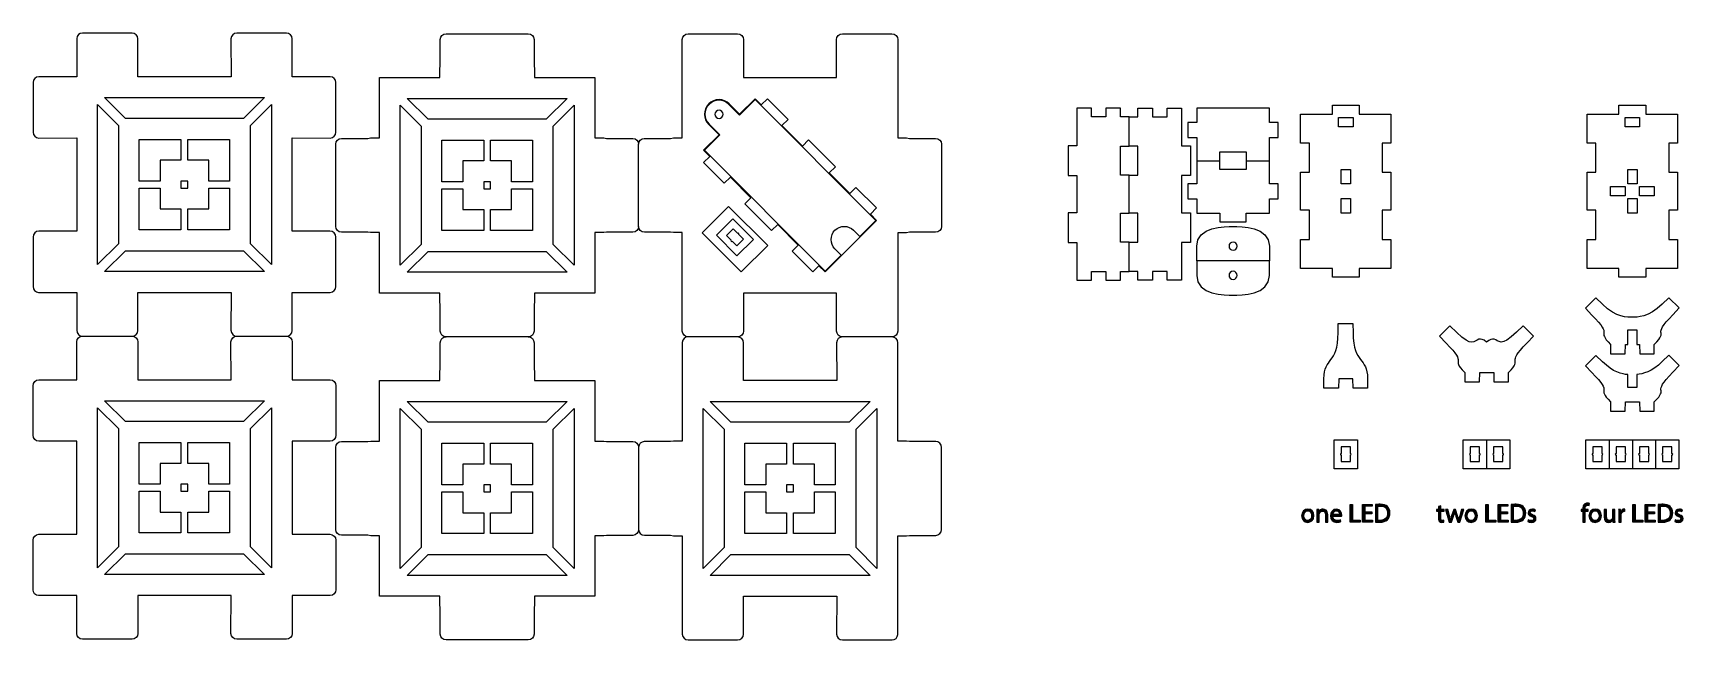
# Model space of a CAD drawing. Extents: x 4 to 571, y -212 to -4.
import ezdxf

# ---------------------------------------------------------------- set-up
doc = ezdxf.new("R2010")
doc.units = 0
doc.layers.add('LAYER_1', color=7, linetype='CONTINUOUS')

# ---------------------------------------------------------------- blocks, each defined once
blk = doc.blocks.new('*U4')
at = {"layer": 'LAYER_1', "color": 250}
for points in [[(439.58, -169.92), (439.57, -169.67), (439.58, -169.41)], [(439.61, -170.16), (439.58, -169.4), (439.61, -169.17)], [(439.58, -169.92), (439.58, -169.41), (439.58, -169.4)], [(439.58, -169.92), (439.58, -169.4), (439.61, -170.16)], [(439.58, -169.92), (439.58, -169.41), (439.58, -169.92)], [(439.66, -170.39), (439.61, -169.15), (439.66, -168.93)], [(439.61, -170.17), (439.61, -169.17), (439.61, -169.15)], [(439.61, -170.17), (439.61, -169.15), (439.66, -170.39)], [(439.61, -170.16), (439.61, -169.17), (439.61, -170.17)], [(439.73, -170.6), (439.66, -168.91), (439.73, -168.71)], [(439.66, -170.4), (439.66, -168.93), (439.66, -168.91)], [(439.66, -170.4), (439.66, -168.91), (439.73, -170.6)], [(439.66, -170.39), (439.66, -168.93), (439.66, -170.4)], [(439.74, -170.62), (439.73, -168.71), (439.74, -168.69)], [(439.73, -170.6), (439.73, -168.71), (439.74, -170.62)], [(439.81, -170.8), (439.74, -168.69), (439.81, -168.51)], [(439.74, -170.62), (439.74, -168.69), (439.81, -170.8)], [(439.83, -170.82), (439.81, -168.51), (439.83, -168.49)], [(439.81, -170.8), (439.81, -168.51), (439.83, -170.82)], [(439.92, -170.98), (439.83, -168.49), (439.92, -168.32)], [(439.83, -170.82), (439.83, -168.49), (439.92, -170.98)], [(439.93, -171), (439.92, -168.32), (439.93, -168.3)], [(439.92, -170.98), (439.92, -168.32), (439.93, -171)], [(440.04, -171.15), (439.93, -168.3), (440.04, -168.15)], [(439.93, -171), (439.93, -168.3), (440.04, -171.15)], [(440.06, -171.18), (440.04, -168.15), (440.06, -168.12)], [(440.04, -171.15), (440.04, -168.15), (440.06, -171.18)], [(440.17, -171.31), (440.06, -168.12), (440.17, -167.99)], [(440.06, -171.18), (440.06, -168.12), (440.17, -171.31)], [(440.2, -171.33), (440.17, -167.99), (440.2, -167.96)], [(440.17, -171.31), (440.17, -167.99), (440.2, -171.33)], [(440.32, -171.44), (440.2, -167.96), (440.32, -167.85)], [(440.2, -171.33), (440.2, -167.96), (440.32, -171.44)], [(440.35, -171.47), (440.32, -167.85), (440.35, -167.83)], [(440.32, -171.44), (440.32, -167.85), (440.35, -171.47)], [(440.37, -171.48), (440.35, -167.83), (440.37, -167.81)], [(440.35, -171.47), (440.35, -167.83), (440.37, -171.48)], [(440.39, -169.33), (440.37, -167.81), (440.39, -167.8)], [(440.37, -171.48), (440.37, -169.64), (440.39, -171.5)], [(440.45, -169.03), (440.39, -167.79), (440.45, -167.75)], [(440.39, -169.3), (440.39, -167.8), (440.39, -167.79)], [(440.39, -171.5), (440.39, -169.91), (440.39, -171.5)], [(440.47, -168.97), (440.45, -167.75), (440.47, -167.74)], [(440.48, -168.94), (440.47, -167.74), (440.48, -167.73)], [(440.51, -168.83), (440.48, -167.73), (440.51, -167.7)], [(440.55, -168.74), (440.51, -167.7), (440.55, -167.68)], [(440.58, -168.67), (440.55, -167.68), (440.58, -167.66)], [(440.61, -168.61), (440.58, -167.66), (440.61, -167.65)], [(440.65, -168.55), (440.61, -167.65), (440.65, -167.62)], [(440.66, -168.54), (440.65, -167.62), (440.66, -167.62)], [(440.69, -168.48), (440.66, -167.62), (440.69, -167.6)], [(440.74, -168.42), (440.69, -167.6), (440.74, -167.58)], [(440.69, -168.48), (440.69, -167.6), (440.69, -167.6)], [(440.78, -168.37), (440.74, -167.58), (440.78, -167.56)], [(440.83, -168.31), (440.78, -167.56), (440.83, -167.53)], [(440.87, -168.27), (440.83, -167.53), (440.87, -167.51)], [(440.83, -168.31), (440.83, -167.53), (440.83, -167.53)], [(440.88, -168.26), (440.87, -167.51), (440.88, -167.51)], [(440.93, -168.22), (440.88, -167.51), (440.93, -167.49)], [(440.98, -168.17), (440.93, -167.49), (440.98, -167.48)], [(441.03, -168.15), (440.98, -167.48), (441.03, -167.46)], [(441.04, -168.14), (441.03, -167.46), (441.04, -167.46)], [(441.08, -168.11), (441.04, -167.46), (441.08, -167.44)], [(441.11, -168.1), (441.08, -167.44), (441.11, -167.44)], [(441.16, -168.07), (441.11, -167.44), (441.16, -167.43)], [(441.23, -168.04), (441.16, -167.43), (441.23, -167.41)], [(441.24, -168.03), (441.23, -167.41), (441.24, -167.41)], [(441.28, -168.02), (441.24, -167.41), (441.28, -167.4)], [(441.29, -168.02), (441.28, -167.4), (441.29, -167.39)], [(441.38, -167.99), (441.29, -167.39), (441.38, -167.38)], [(441.41, -167.98), (441.38, -167.38), (441.41, -167.38)], [(441.44, -167.98), (441.41, -167.38), (441.44, -167.37)], [(441.51, -167.97), (441.44, -167.37), (441.51, -167.37)], [(441.54, -167.96), (441.51, -167.37), (441.54, -167.36)], [(441.55, -167.96), (441.54, -167.36), (441.55, -167.36)], [(441.66, -167.95), (441.55, -167.36), (441.66, -167.36)], [(441.69, -167.95), (441.66, -167.36), (441.69, -167.36)], [(441.71, -167.95), (441.69, -167.36), (441.71, -167.36)], [(441.71, -167.95), (441.71, -167.36), (441.73, -167.95)], [(441.73, -167.95), (441.71, -167.36), (441.73, -167.36)], [(441.73, -167.95), (441.73, -167.36), (441.83, -167.96)], [(441.83, -167.96), (441.83, -167.36), (441.88, -167.96)], [(441.88, -167.96), (441.88, -167.36), (441.96, -167.98)], [(441.96, -167.98), (441.96, -167.37), (441.97, -167.98)], [(441.97, -167.98), (441.97, -167.37), (442.03, -167.99)], [(442.03, -167.99), (442.03, -167.38), (442.05, -168)], [(442.05, -168), (442.05, -167.38), (442.09, -168.01)], [(442.09, -168.01), (442.09, -167.39), (442.18, -168.04)], [(442.18, -168.04), (442.18, -167.4), (442.18, -168.04)], [(442.18, -168.04), (442.18, -167.4), (442.22, -168.06)], [(442.22, -168.06), (442.22, -167.41), (442.31, -168.11)], [(442.31, -168.11), (442.31, -167.43), (442.33, -168.12)], [(442.33, -168.12), (442.33, -167.44), (442.39, -168.16)], [(442.39, -168.16), (442.39, -167.45), (442.43, -168.19)], [(442.43, -168.19), (442.43, -167.46), (442.44, -168.2)], [(442.44, -168.2), (442.44, -167.47), (442.44, -168.2)], [(442.44, -168.2), (442.44, -167.47), (442.53, -168.28)], [(442.53, -168.28), (442.53, -167.5), (442.54, -168.3)], [(442.54, -168.3), (442.54, -167.5), (442.58, -168.34)], [(442.58, -168.34), (442.58, -167.52), (442.63, -168.39)], [(442.63, -168.39), (442.63, -167.54), (442.63, -168.39)], [(442.63, -168.39), (442.63, -167.54), (442.64, -168.4)], [(442.64, -168.4), (442.64, -167.54), (442.71, -168.51)], [(442.71, -168.51), (442.71, -167.58), (442.72, -168.52)], [(442.72, -168.52), (442.72, -167.58), (442.77, -168.62)], [(442.77, -168.62), (442.77, -167.61), (442.8, -168.67)], [(442.8, -168.67), (442.8, -167.62), (442.81, -168.68)], [(442.81, -168.68), (442.81, -167.63), (442.85, -168.77)], [(442.85, -168.77), (442.85, -167.66), (442.91, -168.97)], [(442.91, -168.97), (442.91, -167.7), (442.94, -169.05)], [(442.94, -169.05), (442.94, -167.71), (442.94, -169.05)], [(442.94, -169.05), (442.94, -167.71), (442.98, -169.22)], [(442.98, -169.22), (442.98, -167.74), (442.99, -169.3)], [(442.99, -169.3), (442.99, -167.75), (443, -169.34)], [(443, -171.47), (442.99, -169.98), (443, -169.87)], [(443, -169.34), (443, -167.76), (443.02, -169.62)], [(443.02, -171.46), (443, -169.87), (443.02, -169.62)], [(440.39, -171.5), (440.39, -169.99), (440.45, -171.54)], [(440.45, -171.54), (440.45, -170.22), (440.47, -171.56)], [(440.47, -171.56), (440.47, -170.31), (440.48, -171.56)], [(440.48, -171.56), (440.48, -170.33), (440.51, -171.59)], [(440.51, -171.59), (440.51, -170.42), (440.55, -171.61)], [(440.55, -171.61), (440.55, -170.5), (440.58, -171.63)], [(440.58, -171.63), (440.58, -170.59), (440.61, -171.64)], [(440.61, -171.64), (440.61, -170.64), (440.65, -171.67)], [(440.65, -171.67), (440.65, -170.7), (440.66, -171.67)], [(440.66, -171.67), (440.66, -170.72), (440.69, -171.69)], [(440.69, -171.69), (440.69, -170.76), (440.69, -171.69)], [(440.69, -171.69), (440.69, -170.77), (440.74, -171.71)], [(440.74, -171.71), (440.74, -170.84), (440.78, -171.73)], [(440.78, -171.73), (440.78, -170.88), (440.83, -171.75)], [(440.83, -171.75), (440.83, -170.94), (440.83, -171.75)], [(440.83, -171.75), (440.83, -170.94), (440.87, -171.77)], [(440.87, -171.77), (440.87, -170.98), (440.88, -171.77)], [(440.88, -171.77), (440.88, -170.99), (440.93, -171.79)], [(440.93, -171.79), (440.93, -171.04), (440.98, -171.81)], [(440.98, -171.81), (440.98, -171.08), (441.03, -171.82)], [(441.03, -171.82), (441.03, -171.11), (441.04, -171.82)], [(441.04, -171.82), (441.04, -171.12), (441.08, -171.83)], [(441.08, -171.83), (441.08, -171.14), (441.11, -171.84)], [(441.11, -171.84), (441.11, -171.16), (441.16, -171.85)], [(441.16, -171.85), (441.16, -171.19), (441.23, -171.87)], [(441.23, -171.87), (441.23, -171.22), (441.24, -171.87)], [(441.24, -171.87), (441.24, -171.22), (441.28, -171.88)], [(441.28, -171.88), (441.28, -171.24), (441.29, -171.88)], [(441.29, -171.88), (441.29, -171.24), (441.38, -171.89)], [(441.38, -171.89), (441.38, -171.27), (441.41, -171.9)], [(441.41, -171.9), (441.41, -171.28), (441.44, -171.9)], [(441.44, -171.9), (441.44, -171.29), (441.51, -171.9)], [(441.51, -171.9), (441.51, -171.3), (441.54, -171.9)], [(441.54, -171.9), (441.54, -171.31), (441.55, -171.9)], [(441.55, -171.9), (441.55, -171.31), (441.66, -171.91)], [(441.71, -171.9), (441.69, -171.32), (441.71, -171.31)], [(441.73, -171.9), (441.71, -171.31), (441.73, -171.31)], [(441.83, -171.89), (441.73, -171.31), (441.83, -171.31)], [(441.88, -171.89), (441.83, -171.31), (441.88, -171.3)], [(441.96, -171.88), (441.88, -171.3), (441.96, -171.28)], [(441.97, -171.88), (441.96, -171.28), (441.97, -171.28)], [(442.03, -171.88), (441.97, -171.28), (442.03, -171.26)], [(442.05, -171.88), (442.03, -171.26), (442.05, -171.26)], [(442.09, -171.86), (442.05, -171.26), (442.09, -171.24)], [(442.18, -171.84), (442.09, -171.24), (442.18, -171.21)], [(442.22, -171.83), (442.18, -171.21), (442.22, -171.19)], [(442.18, -171.84), (442.18, -171.21), (442.18, -171.21)], [(442.31, -171.81), (442.22, -171.19), (442.31, -171.14)], [(442.33, -171.8), (442.31, -171.14), (442.33, -171.12)], [(442.39, -171.79), (442.33, -171.12), (442.39, -171.08)], [(442.43, -171.78), (442.39, -171.08), (442.43, -171.05)], [(442.44, -171.77), (442.43, -171.05), (442.44, -171.04)], [(442.53, -171.74), (442.44, -171.04), (442.53, -170.95)], [(442.44, -171.77), (442.44, -171.04), (442.44, -171.04)], [(442.54, -171.73), (442.53, -170.95), (442.54, -170.94)], [(442.58, -171.71), (442.54, -170.94), (442.58, -170.9)], [(442.63, -171.7), (442.58, -170.9), (442.63, -170.85)], [(442.64, -171.69), (442.63, -170.85), (442.64, -170.84)], [(442.63, -171.7), (442.63, -170.85), (442.63, -170.85)], [(442.71, -171.65), (442.64, -170.84), (442.71, -170.73)], [(442.72, -171.65), (442.71, -170.73), (442.72, -170.72)], [(442.77, -171.62), (442.72, -170.72), (442.77, -170.64)], [(442.8, -171.61), (442.77, -170.64), (442.8, -170.59)], [(442.81, -171.6), (442.8, -170.59), (442.81, -170.57)], [(442.85, -171.57), (442.81, -170.57), (442.85, -170.46)], [(442.91, -171.53), (442.85, -170.46), (442.91, -170.3)], [(442.94, -171.51), (442.91, -170.3), (442.94, -170.19)], [(442.98, -171.49), (442.94, -170.18), (442.98, -170.04)], [(442.94, -171.51), (442.94, -170.19), (442.94, -170.18)], [(442.99, -171.48), (442.98, -170.04), (442.99, -169.98)]]:
    blk.add_solid(points, dxfattribs=at)
at = {"layer": 'LAYER_1', "color": 250, "extrusion": (0, 0, -1)}
for points in [[(-440.37, -169.64), (-440.37, -167.81), (-440.39, -169.33)], [(-440.39, -171.5), (-440.37, -169.64), (-440.39, -169.91)], [(-440.39, -169.3), (-440.39, -167.79), (-440.45, -169.03)], [(-440.39, -169.33), (-440.39, -167.8), (-440.39, -169.3)], [(-440.39, -171.5), (-440.39, -169.91), (-440.39, -169.99)], [(-440.45, -169.03), (-440.45, -167.75), (-440.47, -168.97)], [(-440.47, -168.97), (-440.47, -167.74), (-440.48, -168.94)], [(-440.48, -168.94), (-440.48, -167.73), (-440.51, -168.83)], [(-440.51, -168.83), (-440.51, -167.7), (-440.55, -168.74)], [(-440.55, -168.74), (-440.55, -167.68), (-440.58, -168.67)], [(-440.58, -168.67), (-440.58, -167.66), (-440.61, -168.61)], [(-440.61, -168.61), (-440.61, -167.65), (-440.65, -168.55)], [(-440.65, -168.55), (-440.65, -167.62), (-440.66, -168.54)], [(-440.66, -168.54), (-440.66, -167.62), (-440.69, -168.48)], [(-440.69, -168.48), (-440.69, -167.6), (-440.69, -168.48)], [(-440.69, -168.48), (-440.69, -167.6), (-440.74, -168.42)], [(-440.74, -168.42), (-440.74, -167.58), (-440.78, -168.37)], [(-440.78, -168.37), (-440.78, -167.56), (-440.83, -168.31)], [(-440.83, -168.31), (-440.83, -167.53), (-440.83, -168.31)], [(-440.83, -168.31), (-440.83, -167.53), (-440.87, -168.27)], [(-440.87, -168.27), (-440.87, -167.51), (-440.88, -168.26)], [(-440.88, -168.26), (-440.88, -167.51), (-440.93, -168.22)], [(-440.93, -168.22), (-440.93, -167.49), (-440.98, -168.17)], [(-440.98, -168.17), (-440.98, -167.48), (-441.03, -168.15)], [(-441.03, -168.15), (-441.03, -167.46), (-441.04, -168.14)], [(-441.04, -168.14), (-441.04, -167.46), (-441.08, -168.11)], [(-441.08, -168.11), (-441.08, -167.44), (-441.11, -168.1)], [(-441.11, -168.1), (-441.11, -167.44), (-441.16, -168.07)], [(-441.16, -168.07), (-441.16, -167.43), (-441.23, -168.04)], [(-441.23, -168.04), (-441.23, -167.41), (-441.24, -168.03)], [(-441.24, -168.03), (-441.24, -167.41), (-441.28, -168.02)], [(-441.28, -168.02), (-441.28, -167.4), (-441.29, -168.02)], [(-441.29, -168.02), (-441.29, -167.39), (-441.38, -167.99)], [(-441.38, -167.99), (-441.38, -167.38), (-441.41, -167.98)], [(-441.41, -167.98), (-441.41, -167.38), (-441.44, -167.98)], [(-441.44, -167.98), (-441.44, -167.37), (-441.51, -167.97)], [(-441.51, -167.97), (-441.51, -167.37), (-441.54, -167.96)], [(-441.54, -167.96), (-441.54, -167.36), (-441.55, -167.96)], [(-441.55, -167.96), (-441.55, -167.36), (-441.66, -167.95)], [(-441.66, -167.95), (-441.66, -167.36), (-441.69, -167.95)], [(-441.69, -167.95), (-441.69, -167.36), (-441.71, -167.95)], [(-441.83, -167.96), (-441.73, -167.36), (-441.83, -167.36)], [(-441.88, -167.96), (-441.83, -167.36), (-441.88, -167.36)], [(-441.96, -167.98), (-441.88, -167.36), (-441.96, -167.37)], [(-441.97, -167.98), (-441.96, -167.37), (-441.97, -167.37)], [(-442.03, -167.99), (-441.97, -167.37), (-442.03, -167.38)], [(-442.05, -168), (-442.03, -167.38), (-442.05, -167.38)], [(-442.09, -168.01), (-442.05, -167.38), (-442.09, -167.39)], [(-442.18, -168.04), (-442.09, -167.39), (-442.18, -167.4)], [(-442.18, -168.04), (-442.18, -167.4), (-442.18, -167.4)], [(-442.22, -168.06), (-442.18, -167.4), (-442.22, -167.41)], [(-442.31, -168.11), (-442.22, -167.41), (-442.31, -167.43)], [(-442.33, -168.12), (-442.31, -167.43), (-442.33, -167.44)], [(-442.39, -168.16), (-442.33, -167.44), (-442.39, -167.45)], [(-442.43, -168.19), (-442.39, -167.45), (-442.43, -167.46)], [(-442.44, -168.2), (-442.43, -167.46), (-442.44, -167.47)], [(-442.44, -168.2), (-442.44, -167.47), (-442.44, -167.47)], [(-442.53, -168.28), (-442.44, -167.47), (-442.53, -167.5)], [(-442.54, -168.3), (-442.53, -167.5), (-442.54, -167.5)], [(-442.58, -168.34), (-442.54, -167.5), (-442.58, -167.52)], [(-442.63, -168.39), (-442.58, -167.52), (-442.63, -167.54)], [(-442.63, -168.39), (-442.63, -167.54), (-442.63, -167.54)], [(-442.64, -168.4), (-442.63, -167.54), (-442.64, -167.54)], [(-442.71, -168.51), (-442.64, -167.54), (-442.71, -167.58)], [(-442.72, -168.52), (-442.71, -167.58), (-442.72, -167.58)], [(-442.77, -168.62), (-442.72, -167.58), (-442.77, -167.61)], [(-442.8, -168.67), (-442.77, -167.61), (-442.8, -167.62)], [(-442.81, -168.68), (-442.8, -167.62), (-442.81, -167.63)], [(-442.85, -168.77), (-442.81, -167.63), (-442.85, -167.66)], [(-442.91, -168.97), (-442.85, -167.66), (-442.91, -167.7)], [(-442.94, -169.05), (-442.91, -167.7), (-442.94, -167.71)], [(-442.94, -169.05), (-442.94, -167.71), (-442.94, -167.71)], [(-442.98, -169.22), (-442.94, -167.71), (-442.98, -167.74)], [(-442.99, -169.3), (-442.98, -167.74), (-442.99, -167.75)], [(-443, -169.34), (-442.99, -167.75), (-443, -167.76)], [(-443.02, -169.62), (-443, -167.76), (-443.02, -167.77)], [(-443, -171.47), (-443, -169.87), (-443.02, -171.46)], [(-443.02, -171.46), (-443.02, -167.77), (-443.1, -171.39)], [(-443.1, -171.39), (-443.02, -167.77), (-443.1, -167.84)], [(-443.1, -171.39), (-443.1, -167.84), (-443.14, -171.36)], [(-443.14, -171.36), (-443.1, -167.84), (-443.14, -167.87)], [(-443.14, -171.36), (-443.14, -167.87), (-443.25, -171.24)], [(-443.25, -171.24), (-443.14, -167.87), (-443.25, -167.98)], [(-443.25, -171.24), (-443.25, -167.98), (-443.28, -171.21)], [(-443.28, -171.21), (-443.25, -167.98), (-443.28, -168.02)], [(-443.28, -171.21), (-443.28, -168.02), (-443.38, -171.09)], [(-443.38, -171.09), (-443.28, -168.02), (-443.38, -168.13)], [(-443.38, -171.09), (-443.38, -168.13), (-443.42, -171.04)], [(-443.42, -171.04), (-443.38, -168.13), (-443.42, -168.19)], [(-443.42, -171.04), (-443.42, -168.19), (-443.49, -170.92)], [(-443.49, -170.92), (-443.42, -168.19), (-443.49, -168.3)], [(-443.49, -170.92), (-443.49, -168.3), (-443.53, -170.85)], [(-443.53, -170.85), (-443.49, -168.3), (-443.53, -168.38)], [(-443.53, -170.85), (-443.53, -168.38), (-443.59, -170.73)], [(-443.59, -170.73), (-443.53, -168.38), (-443.59, -168.49)], [(-443.59, -170.73), (-443.59, -168.49), (-443.63, -170.64)], [(-443.63, -170.64), (-443.59, -168.49), (-443.63, -168.59)], [(-443.63, -170.64), (-443.63, -168.59), (-443.67, -170.53)], [(-443.67, -170.53), (-443.63, -168.59), (-443.67, -168.68)], [(-443.67, -170.53), (-443.67, -168.68), (-443.72, -170.41)], [(-443.72, -170.41), (-443.67, -168.68), (-443.72, -168.82)], [(-443.72, -170.41), (-443.72, -168.82), (-443.74, -170.31)], [(-443.74, -170.31), (-443.72, -168.82), (-443.74, -168.89)], [(-443.74, -170.31), (-443.74, -168.89), (-443.78, -170.16)], [(-443.78, -170.16), (-443.74, -168.89), (-443.78, -169.06)], [(-443.78, -170.16), (-443.78, -169.06), (-443.79, -170.08)], [(-443.79, -170.08), (-443.78, -169.06), (-443.79, -169.12)], [(-443.79, -170.08), (-443.79, -169.12), (-443.81, -169.89)], [(-443.81, -169.89), (-443.79, -169.12), (-443.81, -169.33)], [(-443.81, -169.89), (-443.81, -169.33), (-443.82, -169.82)], [(-443.82, -169.82), (-443.81, -169.33), (-443.82, -169.35)], [(-443.82, -169.82), (-443.82, -169.35), (-443.83, -169.6)], [(-440.45, -171.54), (-440.39, -169.99), (-440.45, -170.22)], [(-440.47, -171.56), (-440.45, -170.22), (-440.47, -170.31)], [(-440.48, -171.56), (-440.47, -170.31), (-440.48, -170.33)], [(-440.51, -171.59), (-440.48, -170.33), (-440.51, -170.42)], [(-440.55, -171.61), (-440.51, -170.42), (-440.55, -170.5)], [(-440.58, -171.63), (-440.55, -170.5), (-440.58, -170.59)], [(-440.61, -171.64), (-440.58, -170.59), (-440.61, -170.64)], [(-440.65, -171.67), (-440.61, -170.64), (-440.65, -170.7)], [(-440.66, -171.67), (-440.65, -170.7), (-440.66, -170.72)], [(-440.69, -171.69), (-440.66, -170.72), (-440.69, -170.76)], [(-440.69, -171.69), (-440.69, -170.76), (-440.69, -170.77)], [(-440.74, -171.71), (-440.69, -170.77), (-440.74, -170.84)], [(-440.78, -171.73), (-440.74, -170.84), (-440.78, -170.88)], [(-440.83, -171.75), (-440.78, -170.88), (-440.83, -170.94)], [(-440.83, -171.75), (-440.83, -170.94), (-440.83, -170.94)], [(-440.87, -171.77), (-440.83, -170.94), (-440.87, -170.98)], [(-440.88, -171.77), (-440.87, -170.98), (-440.88, -170.99)], [(-440.93, -171.79), (-440.88, -170.99), (-440.93, -171.04)], [(-440.98, -171.81), (-440.93, -171.04), (-440.98, -171.08)], [(-441.03, -171.82), (-440.98, -171.08), (-441.03, -171.11)], [(-441.04, -171.82), (-441.03, -171.11), (-441.04, -171.12)], [(-441.08, -171.83), (-441.04, -171.12), (-441.08, -171.14)], [(-441.11, -171.84), (-441.08, -171.14), (-441.11, -171.16)], [(-441.16, -171.85), (-441.11, -171.16), (-441.16, -171.19)], [(-441.23, -171.87), (-441.16, -171.19), (-441.23, -171.22)], [(-441.24, -171.87), (-441.23, -171.22), (-441.24, -171.22)], [(-441.28, -171.88), (-441.24, -171.22), (-441.28, -171.24)], [(-441.29, -171.88), (-441.28, -171.24), (-441.29, -171.24)], [(-441.38, -171.89), (-441.29, -171.24), (-441.38, -171.27)], [(-441.41, -171.9), (-441.38, -171.27), (-441.41, -171.28)], [(-441.44, -171.9), (-441.41, -171.28), (-441.44, -171.29)], [(-441.51, -171.9), (-441.44, -171.29), (-441.51, -171.3)], [(-441.54, -171.9), (-441.51, -171.3), (-441.54, -171.31)], [(-441.55, -171.9), (-441.54, -171.31), (-441.55, -171.31)], [(-441.66, -171.91), (-441.55, -171.31), (-441.66, -171.31)], [(-441.66, -171.91), (-441.66, -171.31), (-441.69, -171.91)], [(-441.69, -171.91), (-441.66, -171.31), (-441.69, -171.32)], [(-441.69, -171.91), (-441.69, -171.32), (-441.71, -171.9)], [(-441.71, -171.9), (-441.71, -171.31), (-441.73, -171.9)], [(-441.73, -171.9), (-441.73, -171.31), (-441.83, -171.89)], [(-441.83, -171.89), (-441.83, -171.31), (-441.88, -171.89)], [(-441.88, -171.89), (-441.88, -171.3), (-441.96, -171.88)], [(-441.96, -171.88), (-441.96, -171.28), (-441.97, -171.88)], [(-441.97, -171.88), (-441.97, -171.28), (-442.03, -171.88)], [(-442.03, -171.88), (-442.03, -171.26), (-442.05, -171.88)], [(-442.05, -171.88), (-442.05, -171.26), (-442.09, -171.86)], [(-442.09, -171.86), (-442.09, -171.24), (-442.18, -171.84)], [(-442.18, -171.84), (-442.18, -171.21), (-442.18, -171.84)], [(-442.18, -171.84), (-442.18, -171.21), (-442.22, -171.83)], [(-442.22, -171.83), (-442.22, -171.19), (-442.31, -171.81)], [(-442.31, -171.81), (-442.31, -171.14), (-442.33, -171.8)], [(-442.33, -171.8), (-442.33, -171.12), (-442.39, -171.79)], [(-442.39, -171.79), (-442.39, -171.08), (-442.43, -171.78)], [(-442.43, -171.78), (-442.43, -171.05), (-442.44, -171.77)], [(-442.44, -171.77), (-442.44, -171.04), (-442.44, -171.77)], [(-442.44, -171.77), (-442.44, -171.04), (-442.53, -171.74)], [(-442.53, -171.74), (-442.53, -170.95), (-442.54, -171.73)], [(-442.54, -171.73), (-442.54, -170.94), (-442.58, -171.71)], [(-442.58, -171.71), (-442.58, -170.9), (-442.63, -171.7)], [(-442.63, -171.7), (-442.63, -170.85), (-442.63, -171.7)], [(-442.63, -171.7), (-442.63, -170.85), (-442.64, -171.69)], [(-442.64, -171.69), (-442.64, -170.84), (-442.71, -171.65)], [(-442.71, -171.65), (-442.71, -170.73), (-442.72, -171.65)], [(-442.72, -171.65), (-442.72, -170.72), (-442.77, -171.62)], [(-442.77, -171.62), (-442.77, -170.64), (-442.8, -171.61)], [(-442.8, -171.61), (-442.8, -170.59), (-442.81, -171.6)], [(-442.81, -171.6), (-442.81, -170.57), (-442.85, -171.57)], [(-442.85, -171.57), (-442.85, -170.46), (-442.91, -171.53)], [(-442.91, -171.53), (-442.91, -170.3), (-442.94, -171.51)], [(-442.94, -171.51), (-442.94, -170.18), (-442.98, -171.49)], [(-442.94, -171.51), (-442.94, -170.19), (-442.94, -171.51)], [(-442.98, -171.49), (-442.98, -170.04), (-442.99, -171.48)], [(-442.99, -171.48), (-442.99, -169.98), (-443, -171.47)]]:
    blk.add_solid(points, dxfattribs=at)
blk = doc.blocks.new('*U5')
at = {"layer": 'LAYER_1', "color": 250, "extrusion": (0, 0, -1)}
for points in [[(-444.82, -168.01), (-444.79, -167.45), (-444.82, -167.45)], [(-444.82, -168.63), (-444.82, -167.45), (-444.82, -167.45)], [(-444.82, -171.81), (-444.82, -167.45), (-445.49, -171.81)], [(-445.49, -171.81), (-444.82, -167.45), (-445.49, -167.45)], [(-445.49, -171.81), (-445.49, -167.45), (-445.53, -171.81)], [(-445.53, -171.81), (-445.49, -167.45), (-445.53, -168.17)], [(-445.53, -171.81), (-445.53, -168.17), (-445.55, -171.81)], [(-445.55, -171.81), (-445.53, -168.17), (-445.55, -168.17)], [(-445.55, -171.81), (-445.55, -168.17), (-445.62, -171.81)], [(-445.62, -169.19), (-445.62, -168.07), (-445.63, -168.99)], [(-445.63, -168.99), (-445.63, -168.05), (-445.65, -168.92)], [(-445.65, -168.92), (-445.65, -168.02), (-445.67, -168.82)], [(-445.67, -168.82), (-445.67, -167.99), (-445.73, -168.66)], [(-445.73, -168.66), (-445.73, -167.91), (-445.77, -168.6)], [(-445.77, -168.6), (-445.77, -167.87), (-445.82, -168.51)], [(-445.82, -168.51), (-445.82, -167.82), (-445.91, -168.39)], [(-445.91, -168.39), (-445.91, -167.73), (-445.93, -168.37)], [(-445.93, -168.37), (-445.93, -167.72), (-446.06, -168.25)], [(-446.06, -168.25), (-446.06, -167.63), (-446.08, -168.23)], [(-446.08, -168.23), (-446.08, -167.61), (-446.2, -168.15)], [(-446.2, -168.15), (-446.2, -167.55), (-446.28, -168.12)], [(-446.28, -168.12), (-446.28, -167.51), (-446.36, -168.08)], [(-446.36, -168.08), (-446.36, -167.47), (-446.49, -168.04)], [(-446.49, -168.04), (-446.49, -167.42), (-446.54, -168.03)], [(-446.54, -168.03), (-446.54, -167.41), (-446.73, -168.01)], [(-447.2, -168.11), (-446.99, -167.36), (-447.2, -167.37)], [(-447.23, -168.13), (-447.2, -167.37), (-447.23, -167.37)], [(-447.38, -168.23), (-447.23, -167.37), (-447.38, -167.41)], [(-447.49, -168.36), (-447.38, -167.41), (-447.49, -167.43)], [(-447.52, -168.39), (-447.49, -167.43), (-447.52, -167.45)], [(-447.62, -168.58), (-447.52, -167.45), (-447.62, -167.49)], [(-447.69, -168.8), (-447.62, -167.49), (-447.69, -167.52)], [(-447.73, -169.04), (-447.69, -167.52), (-447.73, -167.54)], [(-447.74, -169.3), (-447.73, -167.54), (-447.74, -167.55)], [(-447.74, -171.81), (-447.74, -167.55), (-447.74, -171.81)], [(-447.74, -171.81), (-447.74, -167.55), (-447.74, -167.55)], [(-447.74, -171.81), (-447.74, -167.55), (-447.99, -171.81)], [(-447.99, -171.81), (-447.74, -167.55), (-447.99, -167.72)], [(-447.99, -171.81), (-447.99, -167.72), (-448.1, -171.81)], [(-448.1, -171.81), (-447.99, -167.72), (-448.1, -167.83)], [(-448.1, -171.81), (-448.1, -167.83), (-448.2, -171.81)], [(-448.2, -171.81), (-448.1, -167.83), (-448.2, -167.97)], [(-448.2, -171.81), (-448.2, -167.97), (-448.3, -171.81)], [(-448.3, -171.81), (-448.2, -167.97), (-448.3, -168.12)], [(-448.3, -171.81), (-448.3, -168.12), (-448.38, -171.81)], [(-448.38, -171.81), (-448.3, -168.12), (-448.38, -168.29)], [(-448.38, -171.81), (-448.38, -168.29), (-448.44, -171.81)], [(-448.44, -171.81), (-448.38, -168.29), (-448.44, -168.48)], [(-448.44, -171.81), (-448.44, -168.48), (-448.49, -171.81)], [(-448.49, -171.81), (-448.44, -168.48), (-448.49, -168.7)], [(-448.49, -171.81), (-448.49, -168.7), (-448.52, -171.81)], [(-448.52, -171.81), (-448.49, -168.7), (-448.52, -168.94)], [(-448.52, -171.81), (-448.52, -168.94), (-448.53, -171.81)], [(-448.53, -171.81), (-448.52, -168.94), (-448.53, -169.21)]]:
    blk.add_solid(points, dxfattribs=at)
at = {"layer": 'LAYER_1', "color": 250}
for points in [[(444.82, -168.01), (444.82, -167.45), (444.82, -168.63)], [(445.62, -171.81), (445.55, -168.17), (445.62, -168.07)], [(445.63, -168.99), (445.62, -168.07), (445.63, -168.05)], [(445.65, -168.92), (445.63, -168.05), (445.65, -168.02)], [(445.67, -168.82), (445.65, -168.02), (445.67, -167.99)], [(445.73, -168.66), (445.67, -167.99), (445.73, -167.91)], [(445.77, -168.6), (445.73, -167.91), (445.77, -167.87)], [(445.82, -168.51), (445.77, -167.87), (445.82, -167.82)], [(445.91, -168.39), (445.82, -167.82), (445.91, -167.73)], [(445.93, -168.37), (445.91, -167.73), (445.93, -167.72)], [(446.06, -168.25), (445.93, -167.72), (446.06, -167.63)], [(446.08, -168.23), (446.06, -167.63), (446.08, -167.61)], [(446.2, -168.15), (446.08, -167.61), (446.2, -167.55)], [(446.28, -168.12), (446.2, -167.55), (446.28, -167.51)], [(446.36, -168.08), (446.28, -167.51), (446.36, -167.47)], [(446.49, -168.04), (446.36, -167.47), (446.49, -167.42)], [(446.54, -168.03), (446.49, -167.42), (446.54, -167.41)], [(446.73, -168.01), (446.54, -167.41), (446.73, -167.37)], [(446.99, -168.04), (446.73, -167.37), (446.99, -167.36)], [(446.73, -168.01), (446.73, -167.37), (446.73, -168.01)], [(446.73, -168.01), (446.73, -167.37), (446.73, -167.37)], [(446.73, -168.01), (446.73, -167.37), (446.99, -168.04)], [(446.99, -168.04), (446.99, -167.36), (446.99, -168.04)], [(446.99, -168.04), (446.99, -167.36), (446.99, -167.36)], [(446.99, -168.04), (446.99, -167.36), (447.2, -168.11)], [(447.2, -168.11), (447.2, -167.37), (447.23, -168.13)], [(447.23, -168.13), (447.23, -167.37), (447.38, -168.23)], [(447.38, -168.23), (447.38, -167.41), (447.49, -168.36)], [(447.49, -168.36), (447.49, -167.43), (447.52, -168.39)], [(447.52, -168.39), (447.52, -167.45), (447.62, -168.58)], [(447.62, -168.58), (447.62, -167.49), (447.69, -168.8)], [(447.69, -168.8), (447.69, -167.52), (447.73, -169.04)], [(447.73, -169.04), (447.73, -167.54), (447.74, -169.3)]]:
    blk.add_solid(points, dxfattribs=at)
blk = doc.blocks.new('*U6')
at = {"layer": 'LAYER_1', "color": 250}
for points in [[(449.51, -169.94), (449.5, -169.7), (449.51, -169.46)], [(449.54, -170.17), (449.51, -169.46), (449.54, -169.23)], [(449.51, -169.94), (449.51, -169.46), (449.51, -169.95)], [(449.51, -169.95), (449.51, -169.46), (449.51, -169.46)], [(449.51, -169.95), (449.51, -169.46), (449.54, -170.17)], [(449.58, -170.38), (449.54, -169.22), (449.58, -169)], [(449.54, -170.18), (449.54, -169.23), (449.54, -169.22)], [(449.54, -170.18), (449.54, -169.22), (449.58, -170.38)], [(449.54, -170.17), (449.54, -169.23), (449.54, -170.18)], [(449.59, -170.39), (449.58, -169), (449.59, -168.99)], [(449.58, -170.38), (449.58, -169), (449.59, -170.39)], [(449.64, -170.58), (449.59, -168.99), (449.64, -168.78)], [(449.59, -170.39), (449.59, -168.99), (449.64, -170.58)], [(449.65, -170.6), (449.64, -168.78), (449.65, -168.77)], [(449.64, -170.58), (449.64, -168.78), (449.65, -170.6)], [(449.72, -170.78), (449.65, -168.77), (449.72, -168.58)], [(449.65, -170.6), (449.65, -168.77), (449.72, -170.78)], [(449.73, -170.8), (449.72, -168.58), (449.73, -168.56)], [(449.72, -170.78), (449.72, -168.58), (449.73, -170.8)], [(449.82, -170.95), (449.73, -168.56), (449.82, -168.38)], [(449.73, -170.8), (449.73, -168.56), (449.82, -170.95)], [(449.83, -170.98), (449.82, -168.38), (449.83, -168.36)], [(449.82, -170.95), (449.82, -168.38), (449.83, -170.98)], [(449.93, -171.12), (449.83, -168.36), (449.93, -168.2)], [(449.83, -170.98), (449.83, -168.36), (449.93, -171.12)], [(449.94, -171.14), (449.93, -168.2), (449.94, -168.18)], [(449.93, -171.12), (449.93, -168.2), (449.94, -171.14)], [(450.05, -171.27), (449.94, -168.18), (450.05, -168.04)], [(449.94, -171.14), (449.94, -168.18), (450.05, -171.27)], [(450.07, -171.3), (450.05, -168.04), (450.07, -168.01)], [(450.05, -171.27), (450.05, -168.04), (450.07, -171.3)], [(450.19, -171.4), (450.07, -168.01), (450.19, -167.89)], [(450.07, -171.3), (450.07, -168.01), (450.19, -171.4)], [(450.22, -171.43), (450.19, -167.89), (450.22, -167.86)], [(450.19, -171.4), (450.19, -167.89), (450.22, -171.43)], [(450.26, -171.46), (450.22, -167.86), (450.26, -167.82)], [(450.22, -171.43), (450.22, -167.86), (450.26, -171.46)], [(450.27, -169.78), (450.26, -167.82), (450.27, -167.82)], [(450.26, -171.46), (450.26, -169.78), (450.27, -171.47)], [(450.3, -169.05), (450.27, -167.82), (450.3, -167.79)], [(450.27, -171.47), (450.27, -169.87), (450.3, -171.49)], [(450.31, -169), (450.3, -167.79), (450.31, -167.78)], [(450.34, -168.88), (450.31, -167.78), (450.34, -167.75)], [(450.37, -168.78), (450.34, -167.75), (450.37, -167.73)], [(450.38, -168.76), (450.37, -167.73), (450.38, -167.73)], [(450.39, -168.74), (450.38, -167.73), (450.39, -167.72)], [(450.47, -168.56), (450.39, -167.72), (450.47, -167.66)], [(450.51, -168.49), (450.47, -167.66), (450.51, -167.64)], [(450.53, -168.46), (450.51, -167.64), (450.53, -167.62)], [(450.56, -168.42), (450.53, -167.62), (450.56, -167.61)], [(450.53, -168.46), (450.53, -167.62), (450.53, -167.62)], [(450.6, -168.36), (450.56, -167.61), (450.6, -167.59)], [(450.68, -168.27), (450.6, -167.59), (450.68, -167.55)], [(450.69, -168.25), (450.68, -167.55), (450.69, -167.54)], [(450.72, -168.23), (450.69, -167.54), (450.72, -167.53)], [(450.75, -168.2), (450.72, -167.53), (450.75, -167.52)], [(450.76, -168.18), (450.75, -167.52), (450.76, -167.51)], [(450.86, -168.11), (450.76, -167.51), (450.86, -167.47)], [(450.89, -168.09), (450.86, -167.47), (450.89, -167.46)], [(450.94, -168.06), (450.89, -167.46), (450.94, -167.45)], [(450.95, -168.05), (450.94, -167.45), (450.95, -167.44)], [(450.96, -168.05), (450.95, -167.44), (450.96, -167.44)], [(451.08, -167.99), (450.96, -167.44), (451.08, -167.41)], [(451.09, -167.99), (451.08, -167.41), (451.09, -167.4)], [(451.17, -167.97), (451.09, -167.4), (451.17, -167.39)], [(451.19, -167.96), (451.17, -167.39), (451.19, -167.39)], [(451.2, -167.96), (451.19, -167.39), (451.2, -167.38)], [(451.31, -167.94), (451.2, -167.38), (451.31, -167.37)], [(451.34, -167.93), (451.31, -167.37), (451.34, -167.37)], [(451.4, -167.93), (451.34, -167.37), (451.4, -167.36)], [(451.46, -167.92), (451.4, -167.36), (451.46, -167.36)], [(451.48, -167.92), (451.46, -167.36), (451.48, -167.36)], [(451.48, -167.92), (451.48, -167.36), (451.55, -167.93)], [(451.55, -167.93), (451.48, -167.36), (451.55, -167.36)], [(451.55, -167.93), (451.55, -167.36), (451.64, -167.93)], [(451.64, -167.93), (451.64, -167.36), (451.65, -167.93)], [(451.65, -167.93), (451.65, -167.36), (451.75, -167.95)], [(451.75, -167.95), (451.75, -167.37), (451.79, -167.96)], [(451.79, -167.96), (451.79, -167.37), (451.8, -167.96)], [(451.8, -167.96), (451.8, -167.37), (451.92, -168)], [(451.92, -168), (451.92, -167.39), (452.03, -168.05)], [(452.03, -168.05), (452.03, -167.41), (452.03, -168.05)], [(452.03, -168.05), (452.03, -167.41), (452.13, -168.11)], [(452.13, -168.11), (452.13, -167.44), (452.14, -168.12)], [(452.14, -168.12), (452.14, -167.44), (452.14, -168.12)], [(452.14, -168.12), (452.14, -167.44), (452.23, -168.2)], [(452.23, -168.2), (452.23, -167.47), (452.24, -168.21)], [(452.24, -168.21), (452.24, -167.48), (452.3, -168.28)], [(452.3, -168.28), (452.3, -167.51), (452.37, -168.38)], [(452.37, -168.38), (452.37, -167.54), (452.43, -168.48)], [(452.43, -168.48), (452.43, -167.56), (452.43, -168.48)], [(452.43, -168.48), (452.43, -167.56), (452.46, -168.55)], [(452.46, -168.55), (452.46, -167.58), (452.47, -168.58)], [(452.47, -168.58), (452.47, -167.59), (452.53, -168.75)], [(452.53, -168.75), (452.53, -167.63), (452.54, -168.8)], [(452.54, -168.8), (452.54, -167.63), (452.57, -169.01)], [(452.57, -169.01), (452.57, -167.66), (452.58, -169.21)], [(450.3, -171.49), (450.3, -170.15), (450.31, -171.5)], [(450.31, -171.5), (450.31, -170.18), (450.34, -171.52)], [(450.34, -171.52), (450.34, -170.31), (450.37, -171.55)], [(450.37, -171.55), (450.37, -170.41), (450.38, -171.55)], [(450.38, -171.55), (450.38, -170.43), (450.39, -171.56)], [(450.39, -171.56), (450.39, -170.46), (450.47, -171.61)], [(450.47, -171.61), (450.47, -170.61), (450.51, -171.63)], [(450.51, -171.63), (450.51, -170.69), (450.53, -171.64)], [(450.53, -171.64), (450.53, -170.72), (450.53, -171.64)], [(450.53, -171.64), (450.53, -170.73), (450.56, -171.66)], [(450.56, -171.66), (450.56, -170.75), (450.6, -171.68)], [(450.6, -171.68), (450.6, -170.8), (450.68, -171.71)], [(450.68, -171.71), (450.68, -170.89), (450.69, -171.72)], [(450.69, -171.72), (450.69, -170.91), (450.72, -171.73)], [(450.72, -171.73), (450.72, -170.93), (450.75, -171.74)], [(450.75, -171.74), (450.75, -170.95), (450.76, -171.75)], [(450.76, -171.75), (450.76, -170.97), (450.86, -171.78)], [(450.86, -171.78), (450.86, -171.04), (450.89, -171.79)], [(450.89, -171.79), (450.89, -171.06), (450.94, -171.81)], [(450.94, -171.81), (450.94, -171.09), (450.95, -171.81)], [(450.95, -171.81), (450.95, -171.1), (450.96, -171.81)], [(450.96, -171.81), (450.96, -171.1), (451.08, -171.84)], [(451.08, -171.84), (451.08, -171.15), (451.09, -171.84)], [(451.09, -171.84), (451.09, -171.16), (451.17, -171.86)], [(451.17, -171.86), (451.17, -171.19), (451.19, -171.86)], [(451.19, -171.86), (451.19, -171.2), (451.2, -171.86)], [(451.2, -171.86), (451.2, -171.21), (451.31, -171.88)], [(451.31, -171.88), (451.31, -171.23), (451.34, -171.88)], [(451.34, -171.88), (451.34, -171.24), (451.4, -171.89)], [(451.4, -171.89), (451.4, -171.25), (451.46, -171.89)], [(451.46, -171.89), (451.46, -171.27), (451.48, -171.89)], [(451.48, -171.89), (451.48, -171.27), (451.55, -171.9)], [(451.55, -171.9), (451.55, -171.27), (451.64, -171.9)], [(451.64, -171.9), (451.64, -171.28), (451.65, -171.9)], [(451.79, -171.89), (451.75, -171.29), (451.79, -171.29)], [(451.8, -171.89), (451.79, -171.29), (451.8, -171.29)], [(451.92, -171.89), (451.8, -171.29), (451.92, -171.28)], [(452.03, -171.88), (451.92, -171.28), (452.03, -171.28)], [(452.13, -171.88), (452.03, -171.28), (452.13, -171.27)], [(452.03, -171.88), (452.03, -171.28), (452.03, -171.28)], [(452.14, -171.87), (452.13, -171.27), (452.14, -171.27)], [(452.23, -171.86), (452.14, -171.27), (452.23, -171.26)], [(452.14, -171.87), (452.14, -171.27), (452.14, -171.27)], [(452.24, -171.86), (452.23, -171.26), (452.24, -171.26)], [(452.3, -171.85), (452.24, -171.26), (452.3, -171.25)], [(452.37, -171.84), (452.3, -171.25), (452.37, -171.24)], [(452.43, -171.83), (452.37, -171.24), (452.43, -171.23)], [(452.46, -171.82), (452.43, -171.23), (452.46, -171.22)], [(452.43, -171.83), (452.43, -171.23), (452.43, -171.23)], [(452.47, -171.82), (452.46, -171.22), (452.47, -171.22)], [(452.53, -171.81), (452.47, -171.22), (452.53, -171.21)], [(452.54, -171.81), (452.53, -171.21), (452.54, -171.2)], [(452.57, -171.8), (452.54, -171.2), (452.57, -171.19)], [(452.58, -171.8), (452.57, -171.19), (452.58, -171.19)], [(452.59, -171.79), (452.58, -171.19), (452.59, -171.19)], [(452.73, -171.76), (452.59, -171.19), (452.73, -171.15)], [(452.74, -171.75), (452.73, -171.15), (452.74, -171.15)], [(452.85, -171.73), (452.74, -171.15), (452.85, -171.11)], [(452.87, -171.72), (452.85, -171.11), (452.87, -171.1)], [(452.96, -171.68), (452.87, -171.1), (452.96, -171.06)]]:
    blk.add_solid(points, dxfattribs=at)
at = {"layer": 'LAYER_1', "color": 250, "extrusion": (0, 0, -1)}
for points in [[(-450.26, -169.78), (-450.26, -167.82), (-450.27, -169.78)], [(-450.27, -171.47), (-450.26, -169.78), (-450.27, -169.87)], [(-450.27, -169.21), (-450.27, -167.82), (-450.3, -169.05)], [(-450.27, -169.78), (-450.27, -169.21), (-450.3, -169.78)], [(-450.3, -169.78), (-450.27, -169.21), (-450.3, -169.21)], [(-450.3, -171.49), (-450.27, -169.87), (-450.3, -170.15)], [(-450.3, -169.05), (-450.3, -167.79), (-450.31, -169)], [(-450.3, -169.78), (-450.3, -169.21), (-450.31, -169.78)], [(-450.31, -169.78), (-450.3, -169.21), (-450.31, -169.21)], [(-450.31, -169), (-450.31, -167.78), (-450.34, -168.88)], [(-450.31, -169.78), (-450.31, -169.21), (-450.34, -169.78)], [(-450.34, -169.78), (-450.31, -169.21), (-450.34, -169.21)], [(-450.34, -168.88), (-450.34, -167.75), (-450.37, -168.78)], [(-450.34, -169.78), (-450.34, -169.21), (-450.37, -169.78)], [(-450.37, -169.78), (-450.34, -169.21), (-450.37, -169.21)], [(-450.37, -168.78), (-450.37, -167.73), (-450.38, -168.76)], [(-450.37, -169.78), (-450.37, -169.21), (-450.38, -169.78)], [(-450.38, -169.78), (-450.37, -169.21), (-450.38, -169.21)], [(-450.38, -168.76), (-450.38, -167.73), (-450.39, -168.74)], [(-450.38, -169.78), (-450.38, -169.21), (-450.39, -169.78)], [(-450.39, -169.78), (-450.38, -169.21), (-450.39, -169.21)], [(-450.39, -168.74), (-450.39, -167.72), (-450.47, -168.56)], [(-450.39, -169.78), (-450.39, -169.21), (-450.47, -169.78)], [(-450.47, -169.78), (-450.39, -169.21), (-450.47, -169.21)], [(-450.47, -168.56), (-450.47, -167.66), (-450.51, -168.49)], [(-450.47, -169.78), (-450.47, -169.21), (-450.51, -169.78)], [(-450.51, -169.78), (-450.47, -169.21), (-450.51, -169.21)], [(-450.51, -168.49), (-450.51, -167.64), (-450.53, -168.46)], [(-450.51, -169.78), (-450.51, -169.21), (-450.53, -169.78)], [(-450.53, -169.78), (-450.51, -169.21), (-450.53, -169.21)], [(-450.53, -168.46), (-450.53, -167.62), (-450.53, -168.46)], [(-450.53, -168.46), (-450.53, -167.62), (-450.56, -168.42)], [(-450.53, -169.78), (-450.53, -169.21), (-450.53, -169.78)], [(-450.53, -169.78), (-450.53, -169.21), (-450.53, -169.21)], [(-450.53, -169.78), (-450.53, -169.21), (-450.56, -169.78)], [(-450.56, -169.78), (-450.53, -169.21), (-450.56, -169.21)], [(-450.56, -168.42), (-450.56, -167.61), (-450.6, -168.36)], [(-450.56, -169.78), (-450.56, -169.21), (-450.6, -169.78)], [(-450.6, -169.78), (-450.56, -169.21), (-450.6, -169.21)], [(-450.6, -168.36), (-450.6, -167.59), (-450.68, -168.27)], [(-450.6, -169.78), (-450.6, -169.21), (-450.68, -169.78)], [(-450.68, -169.78), (-450.6, -169.21), (-450.68, -169.21)], [(-450.68, -168.27), (-450.68, -167.55), (-450.69, -168.25)], [(-450.68, -169.78), (-450.68, -169.21), (-450.69, -169.78)], [(-450.69, -169.78), (-450.68, -169.21), (-450.69, -169.21)], [(-450.69, -168.25), (-450.69, -167.54), (-450.72, -168.23)], [(-450.69, -169.78), (-450.69, -169.21), (-450.72, -169.78)], [(-450.72, -169.78), (-450.69, -169.21), (-450.72, -169.21)], [(-450.72, -168.23), (-450.72, -167.53), (-450.75, -168.2)], [(-450.72, -169.78), (-450.72, -169.21), (-450.75, -169.78)], [(-450.75, -169.78), (-450.72, -169.21), (-450.75, -169.21)], [(-450.75, -168.2), (-450.75, -167.52), (-450.76, -168.18)], [(-450.75, -169.78), (-450.75, -169.21), (-450.76, -169.78)], [(-450.76, -169.78), (-450.75, -169.21), (-450.76, -169.21)], [(-450.76, -168.18), (-450.76, -167.51), (-450.86, -168.11)], [(-450.76, -169.78), (-450.76, -169.21), (-450.86, -169.78)], [(-450.86, -169.78), (-450.76, -169.21), (-450.86, -169.21)], [(-450.86, -168.11), (-450.86, -167.47), (-450.89, -168.09)], [(-450.86, -169.78), (-450.86, -169.21), (-450.89, -169.78)], [(-450.89, -169.78), (-450.86, -169.21), (-450.89, -169.21)], [(-450.89, -168.09), (-450.89, -167.46), (-450.94, -168.06)], [(-450.89, -169.78), (-450.89, -169.21), (-450.94, -169.78)], [(-450.94, -169.78), (-450.89, -169.21), (-450.94, -169.21)], [(-450.94, -168.06), (-450.94, -167.45), (-450.95, -168.05)], [(-450.94, -169.78), (-450.94, -169.21), (-450.95, -169.78)], [(-450.95, -169.78), (-450.94, -169.21), (-450.95, -169.21)], [(-450.95, -168.05), (-450.95, -167.44), (-450.96, -168.05)], [(-450.95, -169.78), (-450.95, -169.21), (-450.96, -169.78)], [(-450.96, -169.78), (-450.95, -169.21), (-450.96, -169.21)], [(-450.96, -168.05), (-450.96, -167.44), (-451.08, -167.99)], [(-450.96, -169.78), (-450.96, -169.21), (-451.08, -169.78)], [(-451.08, -169.78), (-450.96, -169.21), (-451.08, -169.21)], [(-451.08, -167.99), (-451.08, -167.41), (-451.09, -167.99)], [(-451.08, -169.78), (-451.08, -169.21), (-451.09, -169.78)], [(-451.09, -169.78), (-451.08, -169.21), (-451.09, -169.21)], [(-451.09, -167.99), (-451.09, -167.4), (-451.17, -167.97)], [(-451.09, -169.78), (-451.09, -169.21), (-451.17, -169.78)], [(-451.17, -169.78), (-451.09, -169.21), (-451.17, -169.21)], [(-451.17, -167.97), (-451.17, -167.39), (-451.19, -167.96)], [(-451.17, -169.78), (-451.17, -169.21), (-451.19, -169.78)], [(-451.19, -169.78), (-451.17, -169.21), (-451.19, -169.21)], [(-451.19, -167.96), (-451.19, -167.39), (-451.2, -167.96)], [(-451.19, -169.78), (-451.19, -169.21), (-451.2, -169.78)], [(-451.2, -169.78), (-451.19, -169.21), (-451.2, -169.21)], [(-451.2, -167.96), (-451.2, -167.38), (-451.31, -167.94)], [(-451.2, -169.78), (-451.2, -169.21), (-451.31, -169.78)], [(-451.31, -169.78), (-451.2, -169.21), (-451.31, -169.21)], [(-451.31, -167.94), (-451.31, -167.37), (-451.34, -167.93)], [(-451.31, -169.78), (-451.31, -169.21), (-451.34, -169.78)], [(-451.34, -169.78), (-451.31, -169.21), (-451.34, -169.21)], [(-451.34, -167.93), (-451.34, -167.37), (-451.4, -167.93)], [(-451.34, -169.78), (-451.34, -169.21), (-451.4, -169.78)], [(-451.4, -169.78), (-451.34, -169.21), (-451.4, -169.21)], [(-451.4, -167.93), (-451.4, -167.36), (-451.46, -167.92)], [(-451.4, -169.78), (-451.4, -169.21), (-451.46, -169.78)], [(-451.46, -169.78), (-451.4, -169.21), (-451.46, -169.21)], [(-451.46, -167.92), (-451.46, -167.36), (-451.48, -167.92)], [(-451.46, -169.78), (-451.46, -169.21), (-451.48, -169.78)], [(-451.48, -169.78), (-451.46, -169.21), (-451.48, -169.21)], [(-451.48, -169.78), (-451.48, -169.21), (-451.55, -169.78)], [(-451.55, -169.78), (-451.48, -169.21), (-451.55, -169.21)], [(-451.64, -167.93), (-451.55, -167.36), (-451.64, -167.36)], [(-451.55, -169.78), (-451.55, -169.21), (-451.64, -169.78)], [(-451.64, -169.78), (-451.55, -169.21), (-451.64, -169.21)], [(-451.65, -167.93), (-451.64, -167.36), (-451.65, -167.36)], [(-451.64, -169.78), (-451.64, -169.21), (-451.65, -169.78)], [(-451.65, -169.78), (-451.64, -169.21), (-451.65, -169.21)], [(-451.75, -167.95), (-451.65, -167.36), (-451.75, -167.37)], [(-451.65, -169.78), (-451.65, -169.21), (-451.75, -169.78)], [(-451.75, -169.78), (-451.65, -169.21), (-451.75, -169.21)], [(-451.79, -167.96), (-451.75, -167.37), (-451.79, -167.37)], [(-451.75, -169.78), (-451.75, -169.21), (-451.79, -169.78)], [(-451.79, -169.78), (-451.75, -169.21), (-451.79, -169.21)], [(-451.8, -167.96), (-451.79, -167.37), (-451.8, -167.37)], [(-451.79, -169.78), (-451.79, -169.21), (-451.8, -169.78)], [(-451.8, -169.78), (-451.79, -169.21), (-451.8, -169.21)], [(-451.92, -168), (-451.8, -167.37), (-451.92, -167.39)], [(-451.8, -169.78), (-451.8, -169.21), (-451.92, -169.78)], [(-451.92, -169.78), (-451.8, -169.21), (-451.92, -169.21)], [(-452.03, -168.05), (-451.92, -167.39), (-452.03, -167.41)], [(-451.92, -169.78), (-451.92, -169.21), (-452.03, -169.78)], [(-452.03, -169.78), (-451.92, -169.21), (-452.03, -169.21)], [(-452.03, -168.05), (-452.03, -167.41), (-452.03, -167.41)], [(-452.13, -168.11), (-452.03, -167.41), (-452.13, -167.44)], [(-452.03, -169.78), (-452.03, -169.21), (-452.03, -169.78)], [(-452.03, -169.78), (-452.03, -169.21), (-452.03, -169.21)], [(-452.03, -169.78), (-452.03, -169.21), (-452.13, -169.78)], [(-452.13, -169.78), (-452.03, -169.21), (-452.13, -169.21)], [(-452.14, -168.12), (-452.13, -167.44), (-452.14, -167.44)], [(-452.13, -169.78), (-452.13, -169.21), (-452.14, -169.78)], [(-452.14, -169.78), (-452.13, -169.21), (-452.14, -169.21)], [(-452.14, -168.12), (-452.14, -167.44), (-452.14, -167.44)], [(-452.23, -168.2), (-452.14, -167.44), (-452.23, -167.47)], [(-452.14, -169.78), (-452.14, -169.21), (-452.14, -169.78)], [(-452.14, -169.78), (-452.14, -169.21), (-452.14, -169.21)], [(-452.14, -169.78), (-452.14, -169.21), (-452.23, -169.78)], [(-452.23, -169.78), (-452.14, -169.21), (-452.23, -169.21)], [(-452.24, -168.21), (-452.23, -167.47), (-452.24, -167.48)], [(-452.23, -169.78), (-452.23, -169.21), (-452.24, -169.78)], [(-452.24, -169.78), (-452.23, -169.21), (-452.24, -169.21)], [(-452.3, -168.28), (-452.24, -167.48), (-452.3, -167.51)], [(-452.24, -169.78), (-452.24, -169.21), (-452.3, -169.78)], [(-452.3, -169.78), (-452.24, -169.21), (-452.3, -169.21)], [(-452.37, -168.38), (-452.3, -167.51), (-452.37, -167.54)], [(-452.3, -169.78), (-452.3, -169.21), (-452.37, -169.78)], [(-452.37, -169.78), (-452.3, -169.21), (-452.37, -169.21)], [(-452.43, -168.48), (-452.37, -167.54), (-452.43, -167.56)], [(-452.37, -169.78), (-452.37, -169.21), (-452.43, -169.78)], [(-452.43, -169.78), (-452.37, -169.21), (-452.43, -169.21)], [(-452.43, -168.48), (-452.43, -167.56), (-452.43, -167.56)], [(-452.46, -168.55), (-452.43, -167.56), (-452.46, -167.58)], [(-452.43, -169.78), (-452.43, -169.21), (-452.43, -169.78)], [(-452.43, -169.78), (-452.43, -169.21), (-452.43, -169.21)], [(-452.43, -169.78), (-452.43, -169.21), (-452.46, -169.78)], [(-452.46, -169.78), (-452.43, -169.21), (-452.46, -169.21)], [(-452.47, -168.58), (-452.46, -167.58), (-452.47, -167.59)], [(-452.46, -169.78), (-452.46, -169.21), (-452.47, -169.78)], [(-452.47, -169.78), (-452.46, -169.21), (-452.47, -169.21)], [(-452.53, -168.75), (-452.47, -167.59), (-452.53, -167.63)], [(-452.47, -169.78), (-452.47, -169.21), (-452.53, -169.78)], [(-452.53, -169.78), (-452.47, -169.21), (-452.53, -169.21)], [(-452.54, -168.8), (-452.53, -167.63), (-452.54, -167.63)], [(-452.53, -169.78), (-452.53, -169.21), (-452.54, -169.78)], [(-452.54, -169.78), (-452.53, -169.21), (-452.54, -169.21)], [(-452.57, -169.01), (-452.54, -167.63), (-452.57, -167.66)], [(-452.54, -169.78), (-452.54, -169.21), (-452.57, -169.78)], [(-452.57, -169.78), (-452.54, -169.21), (-452.57, -169.21)], [(-452.58, -169.21), (-452.57, -167.66), (-452.58, -167.66)], [(-452.57, -169.78), (-452.57, -169.21), (-452.58, -169.78)], [(-452.58, -169.78), (-452.57, -169.21), (-452.58, -169.21)], [(-452.58, -169.78), (-452.58, -167.66), (-452.59, -169.78)], [(-452.59, -169.78), (-452.58, -167.66), (-452.59, -167.67)], [(-452.59, -169.78), (-452.59, -167.67), (-452.73, -169.78)], [(-452.73, -169.78), (-452.59, -167.67), (-452.73, -167.78)], [(-452.73, -169.78), (-452.73, -167.78), (-452.74, -169.78)], [(-452.74, -169.78), (-452.73, -167.78), (-452.74, -167.79)], [(-452.74, -169.78), (-452.74, -167.79), (-452.85, -169.78)], [(-452.85, -169.78), (-452.74, -167.79), (-452.85, -167.91)], [(-452.85, -169.78), (-452.85, -167.91), (-452.87, -169.78)], [(-452.87, -169.78), (-452.85, -167.91), (-452.87, -167.93)], [(-452.87, -169.78), (-452.87, -167.93), (-452.96, -169.78)], [(-452.96, -169.78), (-452.87, -167.93), (-452.96, -168.05)], [(-452.96, -169.78), (-452.96, -168.05), (-452.98, -169.78)], [(-452.98, -169.78), (-452.96, -168.05), (-452.98, -168.08)], [(-452.98, -169.78), (-452.98, -168.08), (-453.1, -169.78)], [(-453.1, -169.78), (-452.98, -168.08), (-453.1, -168.3)], [(-453.1, -169.78), (-453.1, -168.3), (-453.15, -169.78)], [(-453.15, -169.78), (-453.1, -168.3), (-453.15, -168.41)], [(-453.15, -169.78), (-453.15, -168.41), (-453.27, -169.78)], [(-453.27, -169.78), (-453.15, -168.41), (-453.27, -168.75)], [(-453.27, -169.78), (-453.27, -168.75), (-453.32, -169.78)], [(-453.32, -169.78), (-453.27, -168.75), (-453.32, -169.05)], [(-453.32, -169.78), (-453.32, -169.05), (-453.33, -169.67)], [(-453.33, -169.67), (-453.32, -169.05), (-453.33, -169.09)], [(-453.33, -169.67), (-453.33, -169.09), (-453.35, -169.41)], [(-450.31, -171.5), (-450.3, -170.15), (-450.31, -170.18)], [(-450.34, -171.52), (-450.31, -170.18), (-450.34, -170.31)], [(-450.37, -171.55), (-450.34, -170.31), (-450.37, -170.41)], [(-450.38, -171.55), (-450.37, -170.41), (-450.38, -170.43)], [(-450.39, -171.56), (-450.38, -170.43), (-450.39, -170.46)], [(-450.47, -171.61), (-450.39, -170.46), (-450.47, -170.61)], [(-450.51, -171.63), (-450.47, -170.61), (-450.51, -170.69)], [(-450.53, -171.64), (-450.51, -170.69), (-450.53, -170.72)], [(-450.53, -171.64), (-450.53, -170.72), (-450.53, -170.73)], [(-450.56, -171.66), (-450.53, -170.73), (-450.56, -170.75)], [(-450.6, -171.68), (-450.56, -170.75), (-450.6, -170.8)], [(-450.68, -171.71), (-450.6, -170.8), (-450.68, -170.89)], [(-450.69, -171.72), (-450.68, -170.89), (-450.69, -170.91)], [(-450.72, -171.73), (-450.69, -170.91), (-450.72, -170.93)], [(-450.75, -171.74), (-450.72, -170.93), (-450.75, -170.95)], [(-450.76, -171.75), (-450.75, -170.95), (-450.76, -170.97)], [(-450.86, -171.78), (-450.76, -170.97), (-450.86, -171.04)], [(-450.89, -171.79), (-450.86, -171.04), (-450.89, -171.06)], [(-450.94, -171.81), (-450.89, -171.06), (-450.94, -171.09)], [(-450.95, -171.81), (-450.94, -171.09), (-450.95, -171.1)], [(-450.96, -171.81), (-450.95, -171.1), (-450.96, -171.1)], [(-451.08, -171.84), (-450.96, -171.1), (-451.08, -171.15)], [(-451.09, -171.84), (-451.08, -171.15), (-451.09, -171.16)], [(-451.17, -171.86), (-451.09, -171.16), (-451.17, -171.19)], [(-451.19, -171.86), (-451.17, -171.19), (-451.19, -171.2)], [(-451.2, -171.86), (-451.19, -171.2), (-451.2, -171.21)], [(-451.31, -171.88), (-451.2, -171.21), (-451.31, -171.23)], [(-451.34, -171.88), (-451.31, -171.23), (-451.34, -171.24)], [(-451.4, -171.89), (-451.34, -171.24), (-451.4, -171.25)], [(-451.46, -171.89), (-451.4, -171.25), (-451.46, -171.27)], [(-451.48, -171.89), (-451.46, -171.27), (-451.48, -171.27)], [(-451.55, -171.9), (-451.48, -171.27), (-451.55, -171.27)], [(-451.64, -171.9), (-451.55, -171.27), (-451.64, -171.28)], [(-451.65, -171.9), (-451.64, -171.28), (-451.65, -171.28)], [(-451.65, -171.9), (-451.65, -171.28), (-451.75, -171.89)], [(-451.75, -171.89), (-451.65, -171.28), (-451.75, -171.29)], [(-451.75, -171.89), (-451.75, -171.29), (-451.79, -171.89)], [(-451.79, -171.89), (-451.79, -171.29), (-451.8, -171.89)], [(-451.8, -171.89), (-451.8, -171.29), (-451.92, -171.89)], [(-451.92, -171.89), (-451.92, -171.28), (-452.03, -171.88)], [(-452.03, -171.88), (-452.03, -171.28), (-452.03, -171.88)], [(-452.03, -171.88), (-452.03, -171.28), (-452.13, -171.88)], [(-452.13, -171.88), (-452.13, -171.27), (-452.14, -171.87)], [(-452.14, -171.87), (-452.14, -171.27), (-452.14, -171.87)], [(-452.14, -171.87), (-452.14, -171.27), (-452.23, -171.86)], [(-452.23, -171.86), (-452.23, -171.26), (-452.24, -171.86)], [(-452.24, -171.86), (-452.24, -171.26), (-452.3, -171.85)], [(-452.3, -171.85), (-452.3, -171.25), (-452.37, -171.84)], [(-452.37, -171.84), (-452.37, -171.24), (-452.43, -171.83)], [(-452.43, -171.83), (-452.43, -171.23), (-452.43, -171.83)], [(-452.43, -171.83), (-452.43, -171.23), (-452.46, -171.82)], [(-452.46, -171.82), (-452.46, -171.22), (-452.47, -171.82)], [(-452.47, -171.82), (-452.47, -171.22), (-452.53, -171.81)], [(-452.53, -171.81), (-452.53, -171.21), (-452.54, -171.81)], [(-452.54, -171.81), (-452.54, -171.2), (-452.57, -171.8)], [(-452.57, -171.8), (-452.57, -171.19), (-452.58, -171.8)], [(-452.58, -171.8), (-452.58, -171.19), (-452.59, -171.79)], [(-452.59, -171.79), (-452.59, -171.19), (-452.73, -171.76)], [(-452.73, -171.76), (-452.73, -171.15), (-452.74, -171.75)], [(-452.74, -171.75), (-452.74, -171.15), (-452.85, -171.73)], [(-452.85, -171.73), (-452.85, -171.11), (-452.87, -171.72)], [(-452.87, -171.72), (-452.87, -171.1), (-452.96, -171.68)], [(-452.96, -171.68), (-452.96, -171.06), (-452.98, -171.67)], [(-452.98, -171.67), (-452.96, -171.06), (-452.98, -171.15)], [(-452.98, -171.67), (-452.98, -171.15), (-453.1, -171.63)]]:
    blk.add_solid(points, dxfattribs=at)
blk = doc.blocks.new('*U7')
at = {"layer": 'LAYER_1', "color": 250, "extrusion": (0, 0, -1)}
for points in [[(-456.26, -171.81), (-456.26, -165.74), (-457.05, -171.81)], [(-457.05, -171.81), (-456.26, -165.74), (-457.05, -165.74)]]:
    blk.add_solid(points, dxfattribs=at)
at = {"layer": 'LAYER_1', "color": 250}
for points in [[(457.05, -171.81), (457.05, -171.15), (459.64, -171.81)], [(459.64, -171.81), (457.05, -171.15), (459.64, -171.15)]]:
    blk.add_solid(points, dxfattribs=at)
blk = doc.blocks.new('*U8')
at = {"layer": 'LAYER_1', "color": 250, "extrusion": (0, 0, -1)}
for points in [[(-460.51, -171.81), (-460.51, -165.74), (-461.29, -171.81)], [(-461.29, -171.81), (-460.51, -165.74), (-461.29, -165.74)], [(-463.65, -166.4), (-463.65, -165.74), (-463.79, -166.4)], [(-463.79, -166.4), (-463.65, -165.74), (-463.79, -165.74)], [(-463.65, -171.81), (-463.65, -171.15), (-463.79, -171.81)], [(-463.79, -171.81), (-463.65, -171.15), (-463.79, -171.15)], [(-463.79, -171.81), (-463.79, -171.15), (-463.92, -171.81)], [(-463.92, -171.81), (-463.79, -171.15), (-463.92, -171.15)]]:
    blk.add_solid(points, dxfattribs=at)
at = {"layer": 'LAYER_1', "color": 250}
for points in [[(461.29, -166.4), (461.29, -165.74), (463.65, -166.4)], [(463.65, -166.4), (461.29, -165.74), (463.65, -165.74)], [(461.29, -168.97), (461.29, -168.32), (463.65, -168.97)], [(463.65, -168.97), (461.29, -168.32), (463.65, -168.32)], [(461.29, -171.81), (461.29, -171.15), (463.65, -171.81)], [(463.65, -171.81), (461.29, -171.15), (463.65, -171.15)]]:
    blk.add_solid(points, dxfattribs=at)
blk = doc.blocks.new('*U9')
at = {"layer": 'LAYER_1', "color": 250}
for points in [[(465.59, -171.85), (464.94, -165.83), (465.59, -165.75)], [(464.94, -171.79), (464.94, -165.83), (465.59, -171.85)], [(465.72, -171.85), (465.59, -165.75), (465.72, -165.74)], [(465.59, -171.85), (465.59, -165.75), (465.72, -171.85)], [(466.08, -166.35), (465.72, -165.73), (466.08, -165.72)], [(465.72, -171.85), (465.72, -165.74), (465.72, -165.73)], [(465.72, -171.85), (465.72, -165.74), (465.72, -171.85)], [(466.11, -166.34), (466.08, -165.72), (466.11, -165.72)], [(466.36, -166.33), (466.11, -165.72), (466.36, -165.71)], [(466.51, -166.33), (466.36, -165.71), (466.51, -165.7)], [(466.6, -166.32), (466.51, -165.7), (466.6, -165.7)], [(466.64, -166.32), (466.64, -165.7), (466.79, -166.33)], [(466.79, -166.33), (466.79, -165.7), (466.82, -166.33)], [(466.82, -166.33), (466.82, -165.71), (466.94, -166.33)], [(466.94, -166.33), (466.94, -165.71), (467.01, -166.34)], [(467.01, -166.34), (467.01, -165.71), (467.11, -166.35)], [(467.11, -166.35), (467.11, -165.72), (467.2, -166.36)], [(467.2, -166.36), (467.2, -165.73), (467.22, -166.36)], [(467.22, -166.36), (467.22, -165.73), (467.37, -166.39)], [(467.37, -166.39), (467.37, -165.75), (467.39, -166.39)], [(467.39, -166.39), (467.39, -165.75), (467.48, -166.41)], [(467.48, -166.41), (467.48, -165.76), (467.58, -166.44)], [(467.58, -166.44), (467.58, -165.78), (467.62, -166.46)], [(467.62, -166.46), (467.62, -165.79), (467.72, -166.48)], [(467.72, -166.48), (467.72, -165.81), (467.74, -166.49)], [(467.74, -166.49), (467.74, -165.81), (467.85, -166.54)], [(467.85, -166.54), (467.85, -165.84), (467.93, -166.57)], [(467.93, -166.57), (467.93, -165.86), (467.95, -166.57)], [(467.95, -166.57), (467.95, -165.86), (468.05, -166.63)], [(468.05, -166.63), (468.05, -165.89), (468.07, -166.64)], [(468.07, -166.64), (468.07, -165.9), (468.15, -166.68)], [(468.15, -166.68), (468.15, -165.93), (468.26, -166.76)], [(468.26, -166.76), (468.26, -165.97), (468.26, -166.76)], [(468.26, -166.76), (468.26, -165.97), (468.33, -166.81)], [(468.33, -166.81), (468.33, -165.99), (468.35, -166.82)], [(468.35, -166.82), (468.35, -166), (468.43, -166.9)], [(468.43, -166.9), (468.43, -166.04), (468.49, -166.95)], [(468.49, -166.95), (468.49, -166.07), (468.55, -167.02)], [(468.55, -167.02), (468.55, -166.1), (468.59, -167.06)], [(468.59, -167.06), (468.59, -166.12), (468.61, -167.09)], [(468.61, -167.09), (468.61, -166.13), (468.64, -167.11)], [(468.64, -167.11), (468.64, -166.14), (468.72, -167.24)], [(468.72, -167.24), (468.72, -166.2), (468.76, -167.29)], [(468.76, -167.29), (468.76, -166.22), (468.81, -167.39)], [(468.81, -167.39), (468.81, -166.26), (468.83, -167.43)], [(468.83, -167.43), (468.83, -166.27), (468.85, -167.45)], [(468.85, -171.16), (468.83, -169.98), (468.85, -169.95)], [(468.85, -167.45), (468.85, -166.28), (468.86, -167.48)], [(468.86, -171.15), (468.85, -169.95), (468.86, -169.91)], [(468.86, -167.48), (468.86, -166.29), (468.93, -167.64)], [(468.93, -171.09), (468.86, -169.91), (468.93, -169.75)], [(468.93, -167.64), (468.93, -166.35), (468.95, -167.69)], [(468.95, -171.07), (468.93, -169.75), (468.95, -169.68)], [(468.95, -167.69), (468.95, -166.36), (469, -167.87)], [(469, -171.03), (468.95, -169.68), (469, -169.51)], [(469, -167.87), (469, -166.41), (469.02, -167.91)], [(469.02, -171.02), (469, -169.51), (469.02, -169.44)], [(469.02, -167.91), (469.02, -166.42), (469.04, -168.05)], [(469.04, -170.99), (469.02, -169.44), (469.04, -169.3)], [(469.04, -168.05), (469.04, -166.44), (469.05, -168.11)], [(469.05, -170.98), (469.04, -169.3), (469.05, -169.24)], [(469.05, -168.11), (469.05, -166.45), (469.06, -168.14)], [(469.06, -170.97), (469.05, -169.24), (469.06, -169.18)], [(469.06, -168.14), (469.06, -166.46), (469.06, -168.15)], [(469.06, -168.15), (469.06, -166.46), (469.09, -168.37)], [(469.09, -170.94), (469.06, -169.18), (469.09, -168.96)], [(469.06, -170.97), (469.06, -169.18), (469.06, -169.18)], [(469.09, -168.37), (469.09, -166.48), (469.09, -168.4)], [(469.09, -168.4), (469.09, -166.48), (469.1, -168.66)], [(469.1, -170.93), (469.09, -168.88), (469.1, -168.66)], [(469.09, -170.94), (469.09, -168.96), (469.09, -168.88)], [(465.72, -171.85), (465.72, -171.19), (466.08, -171.86)], [(466.08, -171.86), (466.08, -171.23), (466.11, -171.86)], [(466.11, -171.86), (466.11, -171.23), (466.36, -171.86)], [(466.6, -171.86), (466.51, -171.23), (466.6, -171.23)], [(466.64, -171.86), (466.6, -171.23), (466.64, -171.23)], [(466.79, -171.85), (466.64, -171.23), (466.79, -171.22)], [(466.82, -171.85), (466.79, -171.22), (466.82, -171.22)], [(466.94, -171.83), (466.82, -171.22), (466.94, -171.21)], [(467.01, -171.83), (466.94, -171.21), (467.01, -171.2)], [(467.11, -171.82), (467.01, -171.2), (467.11, -171.19)], [(467.2, -171.81), (467.11, -171.19), (467.2, -171.17)], [(467.22, -171.8), (467.2, -171.17), (467.22, -171.17)], [(467.37, -171.78), (467.22, -171.17), (467.37, -171.14)], [(467.39, -171.77), (467.37, -171.14), (467.39, -171.13)], [(467.48, -171.76), (467.39, -171.13), (467.48, -171.1)], [(467.58, -171.74), (467.48, -171.1), (467.58, -171.08)], [(467.62, -171.73), (467.58, -171.08), (467.62, -171.06)], [(467.72, -171.7), (467.62, -171.06), (467.72, -171.02)], [(467.74, -171.69), (467.72, -171.02), (467.74, -171.02)], [(467.85, -171.66), (467.74, -171.02), (467.85, -170.97)], [(467.93, -171.64), (467.85, -170.97), (467.93, -170.93)], [(467.95, -171.64), (467.93, -170.93), (467.95, -170.92)], [(468.05, -171.59), (467.95, -170.92), (468.05, -170.86)], [(468.07, -171.59), (468.05, -170.86), (468.07, -170.85)], [(468.15, -171.56), (468.07, -170.85), (468.15, -170.8)], [(468.26, -171.52), (468.15, -170.8), (468.26, -170.72)], [(468.33, -171.48), (468.26, -170.72), (468.33, -170.65)], [(468.26, -171.51), (468.26, -170.72), (468.26, -170.72)], [(468.35, -171.47), (468.33, -170.65), (468.35, -170.64)], [(468.43, -171.43), (468.35, -170.64), (468.43, -170.56)], [(468.49, -171.4), (468.43, -170.56), (468.49, -170.49)], [(468.55, -171.37), (468.49, -170.49), (468.55, -170.43)], [(468.59, -171.34), (468.55, -170.43), (468.59, -170.39)], [(468.61, -171.33), (468.59, -170.39), (468.61, -170.35)], [(468.64, -171.31), (468.61, -170.35), (468.64, -170.32)], [(468.72, -171.25), (468.64, -170.32), (468.72, -170.19)], [(468.76, -171.23), (468.72, -170.19), (468.76, -170.12)], [(468.81, -171.19), (468.76, -170.12), (468.81, -170.02)], [(468.83, -171.17), (468.81, -170.02), (468.83, -169.98)]]:
    blk.add_solid(points, dxfattribs=at)
at = {"layer": 'LAYER_1', "color": 250, "extrusion": (0, 0, -1)}
for points in [[(-465.72, -166.4), (-465.72, -165.73), (-466.08, -166.35)], [(-466.08, -166.35), (-466.08, -165.72), (-466.11, -166.34)], [(-466.11, -166.34), (-466.11, -165.72), (-466.36, -166.33)], [(-466.36, -166.33), (-466.36, -165.71), (-466.51, -166.33)], [(-466.51, -166.33), (-466.51, -165.7), (-466.6, -166.32)], [(-466.6, -166.32), (-466.6, -165.7), (-466.64, -166.32)], [(-466.64, -166.32), (-466.6, -165.7), (-466.64, -165.7)], [(-466.79, -166.33), (-466.64, -165.7), (-466.79, -165.7)], [(-466.82, -166.33), (-466.79, -165.7), (-466.82, -165.71)], [(-466.94, -166.33), (-466.82, -165.71), (-466.94, -165.71)], [(-467.01, -166.34), (-466.94, -165.71), (-467.01, -165.71)], [(-467.11, -166.35), (-467.01, -165.71), (-467.11, -165.72)], [(-467.2, -166.36), (-467.11, -165.72), (-467.2, -165.73)], [(-467.22, -166.36), (-467.2, -165.73), (-467.22, -165.73)], [(-467.37, -166.39), (-467.22, -165.73), (-467.37, -165.75)], [(-467.39, -166.39), (-467.37, -165.75), (-467.39, -165.75)], [(-467.48, -166.41), (-467.39, -165.75), (-467.48, -165.76)], [(-467.58, -166.44), (-467.48, -165.76), (-467.58, -165.78)], [(-467.62, -166.46), (-467.58, -165.78), (-467.62, -165.79)], [(-467.72, -166.48), (-467.62, -165.79), (-467.72, -165.81)], [(-467.74, -166.49), (-467.72, -165.81), (-467.74, -165.81)], [(-467.85, -166.54), (-467.74, -165.81), (-467.85, -165.84)], [(-467.93, -166.57), (-467.85, -165.84), (-467.93, -165.86)], [(-467.95, -166.57), (-467.93, -165.86), (-467.95, -165.86)], [(-468.05, -166.63), (-467.95, -165.86), (-468.05, -165.89)], [(-468.07, -166.64), (-468.05, -165.89), (-468.07, -165.9)], [(-468.15, -166.68), (-468.07, -165.9), (-468.15, -165.93)], [(-468.26, -166.76), (-468.15, -165.93), (-468.26, -165.97)], [(-468.26, -166.76), (-468.26, -165.97), (-468.26, -165.97)], [(-468.33, -166.81), (-468.26, -165.97), (-468.33, -165.99)], [(-468.35, -166.82), (-468.33, -165.99), (-468.35, -166)], [(-468.43, -166.9), (-468.35, -166), (-468.43, -166.04)], [(-468.49, -166.95), (-468.43, -166.04), (-468.49, -166.07)], [(-468.55, -167.02), (-468.49, -166.07), (-468.55, -166.1)], [(-468.59, -167.06), (-468.55, -166.1), (-468.59, -166.12)], [(-468.61, -167.09), (-468.59, -166.12), (-468.61, -166.13)], [(-468.64, -167.11), (-468.61, -166.13), (-468.64, -166.14)], [(-468.72, -167.24), (-468.64, -166.14), (-468.72, -166.2)], [(-468.76, -167.29), (-468.72, -166.2), (-468.76, -166.22)], [(-468.81, -167.39), (-468.76, -166.22), (-468.81, -166.26)], [(-468.83, -167.43), (-468.81, -166.26), (-468.83, -166.27)], [(-468.85, -167.45), (-468.83, -166.27), (-468.85, -166.28)], [(-468.86, -167.48), (-468.85, -166.28), (-468.86, -166.29)], [(-468.85, -171.16), (-468.85, -169.95), (-468.86, -171.15)], [(-468.93, -167.64), (-468.86, -166.29), (-468.93, -166.35)], [(-468.86, -171.15), (-468.86, -169.91), (-468.93, -171.09)], [(-468.95, -167.69), (-468.93, -166.35), (-468.95, -166.36)], [(-468.93, -171.09), (-468.93, -169.75), (-468.95, -171.07)], [(-469, -167.87), (-468.95, -166.36), (-469, -166.41)], [(-468.95, -171.07), (-468.95, -169.68), (-469, -171.03)], [(-469.02, -167.91), (-469, -166.41), (-469.02, -166.42)], [(-469, -171.03), (-469, -169.51), (-469.02, -171.02)], [(-469.04, -168.05), (-469.02, -166.42), (-469.04, -166.44)], [(-469.02, -171.02), (-469.02, -169.44), (-469.04, -170.99)], [(-469.05, -168.11), (-469.04, -166.44), (-469.05, -166.45)], [(-469.04, -170.99), (-469.04, -169.3), (-469.05, -170.98)], [(-469.06, -168.14), (-469.05, -166.45), (-469.06, -166.46)], [(-469.05, -170.98), (-469.05, -169.24), (-469.06, -170.97)], [(-469.06, -168.15), (-469.06, -166.46), (-469.06, -166.46)], [(-469.09, -168.37), (-469.06, -166.46), (-469.09, -166.48)], [(-469.06, -170.97), (-469.06, -169.18), (-469.06, -170.97)], [(-469.06, -170.97), (-469.06, -169.18), (-469.09, -170.94)], [(-469.09, -168.4), (-469.09, -166.48), (-469.09, -166.48)], [(-469.1, -168.66), (-469.09, -166.48), (-469.1, -166.49)], [(-469.09, -170.94), (-469.09, -168.88), (-469.1, -170.93)], [(-469.09, -170.94), (-469.09, -168.96), (-469.09, -170.94)], [(-469.1, -170.93), (-469.1, -166.49), (-469.24, -170.77)], [(-469.24, -170.77), (-469.1, -166.49), (-469.24, -166.64)], [(-469.24, -170.77), (-469.24, -166.64), (-469.25, -170.76)], [(-469.25, -170.76), (-469.24, -166.64), (-469.25, -166.65)], [(-469.25, -170.76), (-469.25, -166.65), (-469.42, -170.53)], [(-469.42, -170.53), (-469.25, -166.65), (-469.42, -166.86)], [(-469.42, -170.53), (-469.42, -166.86), (-469.42, -170.52)], [(-469.42, -170.52), (-469.42, -166.86), (-469.42, -166.87)], [(-469.42, -170.52), (-469.42, -166.87), (-469.57, -170.26)], [(-469.57, -170.26), (-469.42, -166.87), (-469.57, -167.1)], [(-469.57, -170.26), (-469.57, -167.1), (-469.57, -170.26)], [(-469.57, -170.26), (-469.57, -167.1), (-469.57, -167.1)], [(-469.57, -170.26), (-469.57, -167.1), (-469.69, -169.98)], [(-469.69, -169.98), (-469.57, -167.1), (-469.69, -167.36)], [(-469.69, -169.98), (-469.69, -167.36), (-469.69, -169.97)], [(-469.69, -169.97), (-469.69, -167.36), (-469.69, -167.37)], [(-469.69, -169.97), (-469.69, -167.37), (-469.79, -169.67)], [(-469.79, -169.67), (-469.69, -167.37), (-469.79, -167.64)], [(-469.79, -169.67), (-469.79, -167.64), (-469.79, -169.67)], [(-469.79, -169.67), (-469.79, -167.64), (-469.79, -167.65)], [(-469.79, -169.67), (-469.79, -167.65), (-469.86, -169.35)], [(-469.86, -169.35), (-469.79, -167.65), (-469.86, -167.95)], [(-469.86, -169.35), (-469.86, -167.95), (-469.86, -169.34)], [(-469.86, -169.34), (-469.86, -167.95), (-469.86, -167.96)], [(-469.86, -169.34), (-469.86, -167.96), (-469.9, -169)], [(-469.9, -169), (-469.86, -167.96), (-469.9, -168.28)], [(-469.9, -169), (-469.9, -168.28), (-469.9, -169)], [(-469.9, -169), (-469.9, -168.28), (-469.9, -168.29)], [(-469.9, -169), (-469.9, -168.29), (-469.92, -168.63)], [(-466.08, -171.86), (-465.72, -171.19), (-466.08, -171.23)], [(-466.11, -171.86), (-466.08, -171.23), (-466.11, -171.23)], [(-466.36, -171.86), (-466.11, -171.23), (-466.36, -171.23)], [(-466.36, -171.86), (-466.36, -171.23), (-466.51, -171.86)], [(-466.51, -171.86), (-466.36, -171.23), (-466.51, -171.23)], [(-466.51, -171.86), (-466.51, -171.23), (-466.6, -171.86)], [(-466.6, -171.86), (-466.6, -171.23), (-466.64, -171.86)], [(-466.64, -171.86), (-466.64, -171.23), (-466.79, -171.85)], [(-466.79, -171.85), (-466.79, -171.22), (-466.82, -171.85)], [(-466.82, -171.85), (-466.82, -171.22), (-466.94, -171.83)], [(-466.94, -171.83), (-466.94, -171.21), (-467.01, -171.83)], [(-467.01, -171.83), (-467.01, -171.2), (-467.11, -171.82)], [(-467.11, -171.82), (-467.11, -171.19), (-467.2, -171.81)], [(-467.2, -171.81), (-467.2, -171.17), (-467.22, -171.8)], [(-467.22, -171.8), (-467.22, -171.17), (-467.37, -171.78)], [(-467.37, -171.78), (-467.37, -171.14), (-467.39, -171.77)], [(-467.39, -171.77), (-467.39, -171.13), (-467.48, -171.76)], [(-467.48, -171.76), (-467.48, -171.1), (-467.58, -171.74)], [(-467.58, -171.74), (-467.58, -171.08), (-467.62, -171.73)], [(-467.62, -171.73), (-467.62, -171.06), (-467.72, -171.7)], [(-467.72, -171.7), (-467.72, -171.02), (-467.74, -171.69)], [(-467.74, -171.69), (-467.74, -171.02), (-467.85, -171.66)], [(-467.85, -171.66), (-467.85, -170.97), (-467.93, -171.64)], [(-467.93, -171.64), (-467.93, -170.93), (-467.95, -171.64)], [(-467.95, -171.64), (-467.95, -170.92), (-468.05, -171.59)], [(-468.05, -171.59), (-468.05, -170.86), (-468.07, -171.59)], [(-468.07, -171.59), (-468.07, -170.85), (-468.15, -171.56)], [(-468.15, -171.56), (-468.15, -170.8), (-468.26, -171.52)], [(-468.26, -171.52), (-468.26, -170.72), (-468.26, -171.51)], [(-468.26, -171.51), (-468.26, -170.72), (-468.33, -171.48)], [(-468.33, -171.48), (-468.33, -170.65), (-468.35, -171.47)], [(-468.35, -171.47), (-468.35, -170.64), (-468.43, -171.43)], [(-468.43, -171.43), (-468.43, -170.56), (-468.49, -171.4)], [(-468.49, -171.4), (-468.49, -170.49), (-468.55, -171.37)], [(-468.55, -171.37), (-468.55, -170.43), (-468.59, -171.34)], [(-468.59, -171.34), (-468.59, -170.39), (-468.61, -171.33)], [(-468.61, -171.33), (-468.61, -170.35), (-468.64, -171.31)], [(-468.64, -171.31), (-468.64, -170.32), (-468.72, -171.25)], [(-468.72, -171.25), (-468.72, -170.19), (-468.76, -171.23)], [(-468.76, -171.23), (-468.76, -170.12), (-468.81, -171.19)], [(-468.81, -171.19), (-468.81, -170.02), (-468.83, -171.17)], [(-468.83, -171.17), (-468.83, -169.98), (-468.85, -171.16)]]:
    blk.add_solid(points, dxfattribs=at)
blk = doc.blocks.new('BLOCK_2')
at = {"layer": 'LAYER_1'}
for points in [[(456.26, -165.74), (457.05, -165.74), (457.05, -171.15), (459.64, -171.15), (459.64, -171.81), (456.26, -171.81), (456.26, -165.74)], [(463.65, -168.97), (461.29, -168.97), (461.29, -171.15), (463.92, -171.15), (463.92, -171.81), (460.51, -171.81), (460.51, -165.74), (463.79, -165.74), (463.79, -166.4), (461.29, -166.4), (461.29, -168.32), (463.65, -168.32), (463.65, -168.97)]]:
    blk.add_lwpolyline(points, dxfattribs=at)
for points, knots in [([(443.83, -169.6), (443.83, -171.21), (442.71, -171.91), (441.66, -171.91), (440.48, -171.91), (439.57, -171.05), (439.57, -169.67), (439.57, -168.21), (440.52, -167.36), (441.73, -167.36), (442.98, -167.36), (443.83, -168.26), (443.83, -169.6)], [0, 0, 0, 0, 1, 1, 1, 2, 2, 2, 3, 3, 3, 4, 4, 4, 4]), ([(440.37, -169.64), (440.37, -170.6), (440.92, -171.32), (441.69, -171.32), (442.45, -171.32), (443.02, -170.6), (443.02, -169.62), (443.02, -168.89), (442.65, -167.95), (441.71, -167.95), (440.77, -167.95), (440.37, -168.81), (440.37, -169.64)], [0, 0, 0, 0, 1, 1, 1, 2, 2, 2, 3, 3, 3, 4, 4, 4, 4]), ([(444.82, -168.63), (444.82, -168.18), (444.81, -167.81), (444.79, -167.45), (444.79, -167.45), (445.49, -167.45), (445.49, -167.45), (445.49, -167.45), (445.53, -168.17), (445.53, -168.17), (445.53, -168.17), (445.55, -168.17), (445.55, -168.17), (445.77, -167.76), (446.27, -167.36), (446.99, -167.36), (447.6, -167.36), (448.53, -167.72), (448.53, -169.21), (448.53, -169.21), (448.53, -171.81), (448.53, -171.81), (448.53, -171.81), (447.74, -171.81), (447.74, -171.81), (447.74, -171.81), (447.74, -169.3), (447.74, -169.3), (447.74, -168.6), (447.48, -168.01), (446.73, -168.01), (446.21, -168.01), (445.81, -168.38), (445.67, -168.82), (445.63, -168.92), (445.62, -169.06), (445.62, -169.19), (445.62, -169.19), (445.62, -171.81), (445.62, -171.81), (445.62, -171.81), (444.82, -171.81), (444.82, -171.81), (444.82, -171.81), (444.82, -168.63), (444.82, -168.63)], [0, 0, 0, 0, 1, 1, 1, 2, 2, 2, 3, 3, 3, 4, 4, 4, 5, 5, 5, 6, 6, 6, 7, 7, 7, 8, 8, 8, 9, 9, 9, 10, 10, 10, 11, 11, 11, 12, 12, 12, 13, 13, 13, 14, 14, 14, 15, 15, 15, 15]), ([(450.26, -169.78), (450.28, -170.85), (450.96, -171.29), (451.75, -171.29), (452.32, -171.29), (452.66, -171.19), (452.96, -171.06), (452.96, -171.06), (453.1, -171.63), (453.1, -171.63), (452.82, -171.76), (452.34, -171.9), (451.65, -171.9), (450.3, -171.9), (449.5, -171.02), (449.5, -169.7), (449.5, -168.39), (450.28, -167.36), (451.55, -167.36), (452.97, -167.36), (453.35, -168.61), (453.35, -169.41), (453.35, -169.57), (453.33, -169.7), (453.32, -169.78), (453.32, -169.78), (450.26, -169.78), (450.26, -169.78)], [0, 0, 0, 0, 1, 1, 1, 2, 2, 2, 3, 3, 3, 4, 4, 4, 5, 5, 5, 6, 6, 6, 7, 7, 7, 8, 8, 8, 9, 9, 9, 9]), ([(452.58, -169.21), (452.59, -168.71), (452.38, -167.92), (451.48, -167.92), (450.68, -167.92), (450.33, -168.66), (450.27, -169.21), (450.27, -169.21), (452.58, -169.21), (452.58, -169.21)], [0, 0, 0, 0, 1, 1, 1, 2, 2, 2, 3, 3, 3, 3]), ([(464.94, -165.83), (465.42, -165.75), (465.98, -165.7), (466.6, -165.7), (467.73, -165.7), (468.53, -165.96), (469.06, -166.46), (469.6, -166.95), (469.92, -167.65), (469.92, -168.63), (469.92, -169.62), (469.61, -170.43), (469.04, -170.99), (468.48, -171.56), (467.54, -171.86), (466.36, -171.86), (465.8, -171.86), (465.33, -171.84), (464.94, -171.79), (464.94, -171.79), (464.94, -165.83), (464.94, -165.83)], [0, 0, 0, 0, 1, 1, 1, 2, 2, 2, 3, 3, 3, 4, 4, 4, 5, 5, 5, 6, 6, 6, 7, 7, 7, 7]), ([(465.72, -171.19), (465.92, -171.23), (466.21, -171.23), (466.51, -171.23), (468.19, -171.23), (469.1, -170.3), (469.1, -168.66), (469.11, -167.23), (468.3, -166.32), (466.64, -166.32), (466.23, -166.32), (465.93, -166.36), (465.72, -166.4), (465.72, -166.4), (465.72, -171.19), (465.72, -171.19)], [0, 0, 0, 0, 1, 1, 1, 2, 2, 2, 3, 3, 3, 4, 4, 4, 5, 5, 5, 5])]:
    blk.add_open_spline(points, degree=3, knots=knots, dxfattribs=at)
at = {"layer": 'LAYER_1', "color": 250}
for name in ['*U4', '*U5', '*U6', '*U7', '*U8', '*U9']:
    blk.add_blockref(name, (0, 0), dxfattribs=at)
blk = doc.blocks.new('*U10')
at = {"layer": 'LAYER_1', "color": 250}
for points in [[(485.9, -168.06), (485.9, -167.45), (486.57, -168.06)], [(486.57, -168.06), (485.9, -167.45), (486.57, -167.45)], [(486.57, -170.43), (486.57, -166.41), (486.59, -170.79)], [(486.59, -170.79), (486.57, -166.41), (486.59, -166.41)], [(486.64, -171.11), (486.59, -166.41), (486.64, -166.39)], [(486.59, -170.79), (486.59, -166.41), (486.64, -171.11)], [(486.74, -171.36), (486.64, -166.39), (486.74, -166.37)], [(486.64, -171.11), (486.64, -166.39), (486.74, -171.36)], [(486.88, -171.57), (486.74, -166.37), (486.88, -166.33)], [(486.74, -171.36), (486.74, -166.37), (486.88, -171.57)], [(487.04, -171.71), (486.88, -166.33), (487.04, -166.29)], [(486.88, -171.57), (486.88, -166.33), (487.04, -171.71)], [(487.24, -171.81), (487.04, -166.29), (487.24, -166.23)], [(487.04, -171.71), (487.04, -166.29), (487.24, -171.81)], [(487.35, -171.84), (487.24, -166.23), (487.35, -166.2)], [(487.24, -171.81), (487.24, -166.23), (487.35, -171.84)], [(487.35, -171.84), (487.35, -170.41), (487.38, -171.85)], [(487.38, -171.85), (487.38, -170.77), (487.42, -171.86)], [(487.42, -171.86), (487.42, -170.91), (487.47, -171.88)], [(487.47, -171.88), (487.47, -171.02), (487.48, -171.88)], [(487.48, -171.88), (487.48, -171.03), (487.56, -171.89)], [(487.56, -171.89), (487.56, -171.13), (487.66, -171.89)], [(487.66, -171.89), (487.66, -171.2), (487.74, -171.9)], [(488.14, -171.87), (487.94, -171.25), (488.14, -171.24)], [(488.21, -171.85), (488.14, -171.24), (488.21, -171.24)], [(488.4, -171.8), (488.21, -171.24), (488.4, -171.2)]]:
    blk.add_solid(points, dxfattribs=at)
at = {"layer": 'LAYER_1', "color": 250, "extrusion": (0, 0, -1)}
for points in [[(-487.35, -168.06), (-487.35, -167.45), (-487.38, -168.06)], [(-487.38, -168.06), (-487.35, -167.45), (-487.38, -167.45)], [(-487.38, -168.06), (-487.38, -167.45), (-487.42, -168.06)], [(-487.42, -168.06), (-487.38, -167.45), (-487.42, -167.45)], [(-487.42, -168.06), (-487.42, -167.45), (-487.47, -168.06)], [(-487.47, -168.06), (-487.42, -167.45), (-487.47, -167.45)], [(-487.47, -168.06), (-487.47, -167.45), (-487.48, -168.06)], [(-487.48, -168.06), (-487.47, -167.45), (-487.48, -167.45)], [(-487.48, -168.06), (-487.48, -167.45), (-487.56, -168.06)], [(-487.56, -168.06), (-487.48, -167.45), (-487.56, -167.45)], [(-487.56, -168.06), (-487.56, -167.45), (-487.66, -168.06)], [(-487.66, -168.06), (-487.56, -167.45), (-487.66, -167.45)], [(-487.66, -168.06), (-487.66, -167.45), (-487.74, -168.06)], [(-487.74, -168.06), (-487.66, -167.45), (-487.74, -167.45)], [(-487.74, -168.06), (-487.74, -167.45), (-487.79, -168.06)], [(-487.79, -168.06), (-487.74, -167.45), (-487.79, -167.45)], [(-487.79, -168.06), (-487.79, -167.45), (-487.94, -168.06)], [(-487.94, -168.06), (-487.79, -167.45), (-487.94, -167.45)], [(-487.94, -168.06), (-487.94, -167.45), (-488.14, -168.06)], [(-488.14, -168.06), (-487.94, -167.45), (-488.14, -167.45)], [(-488.14, -168.06), (-488.14, -167.45), (-488.21, -168.06)], [(-488.21, -168.06), (-488.14, -167.45), (-488.21, -167.45)], [(-488.21, -168.06), (-488.21, -167.45), (-488.4, -168.06)], [(-488.4, -168.06), (-488.21, -167.45), (-488.4, -167.45)], [(-488.4, -168.06), (-488.4, -167.45), (-488.44, -168.06)], [(-488.44, -168.06), (-488.4, -167.45), (-488.44, -167.45)], [(-488.44, -168.06), (-488.44, -167.45), (-488.48, -168.06)], [(-488.48, -168.06), (-488.44, -167.45), (-488.48, -167.45)], [(-487.38, -171.85), (-487.35, -170.41), (-487.38, -170.77)], [(-487.42, -171.86), (-487.38, -170.77), (-487.42, -170.91)], [(-487.47, -171.88), (-487.42, -170.91), (-487.47, -171.02)], [(-487.48, -171.88), (-487.47, -171.02), (-487.48, -171.03)], [(-487.56, -171.89), (-487.48, -171.03), (-487.56, -171.13)], [(-487.66, -171.89), (-487.56, -171.13), (-487.66, -171.2)], [(-487.74, -171.9), (-487.66, -171.2), (-487.74, -171.22)], [(-487.74, -171.9), (-487.74, -171.22), (-487.79, -171.9)], [(-487.79, -171.9), (-487.74, -171.22), (-487.79, -171.24)], [(-487.79, -171.9), (-487.79, -171.24), (-487.94, -171.89)], [(-487.94, -171.89), (-487.79, -171.24), (-487.94, -171.25)], [(-487.94, -171.89), (-487.94, -171.25), (-488.14, -171.87)], [(-488.14, -171.87), (-488.14, -171.24), (-488.21, -171.85)], [(-488.21, -171.85), (-488.21, -171.24), (-488.4, -171.8)], [(-488.4, -171.8), (-488.4, -171.2), (-488.44, -171.79)]]:
    blk.add_solid(points, dxfattribs=at)
blk = doc.blocks.new('*U11')
at = {"layer": 'LAYER_1', "color": 250, "extrusion": (0, 0, -1)}
for points in [[(-489.77, -170.14), (-488.96, -167.45), (-489.77, -167.45)], [(-490.27, -171.81), (-489.77, -167.45), (-490.27, -169.39)], [(-490.27, -171.81), (-490.27, -169.39), (-490.35, -171.81)], [(-490.35, -171.81), (-490.27, -169.39), (-490.35, -169.67)], [(-490.35, -171.81), (-490.35, -169.67), (-490.52, -171.81)], [(-490.52, -171.81), (-490.35, -169.67), (-490.52, -170.38)], [(-491.08, -171.54), (-491.08, -169.68), (-491.7, -169.74)], [(-491.7, -169.74), (-491.7, -167.76), (-491.79, -169.42)], [(-491.79, -169.42), (-491.79, -167.45), (-491.91, -169.04)], [(-491.91, -169.04), (-491.79, -167.45), (-491.91, -167.45)], [(-491.91, -169.04), (-491.91, -167.45), (-492.09, -168.3)], [(-492.09, -168.3), (-491.91, -167.45), (-492.09, -167.45)], [(-492.09, -168.3), (-492.09, -167.45), (-492.11, -168.3)], [(-492.11, -168.3), (-492.09, -167.45), (-492.11, -167.45)], [(-492.29, -169.03), (-492.11, -167.45), (-492.29, -167.45)], [(-492.46, -169.61), (-492.29, -167.45), (-492.46, -167.45)], [(-492.5, -169.73), (-492.46, -167.45), (-492.5, -167.57)], [(-493.14, -171.72), (-492.5, -167.57), (-493.14, -169.63)], [(-493.16, -171.81), (-493.14, -169.63), (-493.16, -169.73)], [(-493.16, -171.81), (-493.16, -169.73), (-493.35, -171.81)], [(-493.35, -171.81), (-493.16, -169.73), (-493.35, -170.37)], [(-493.88, -171.81), (-493.88, -169.64), (-494.5, -169.88)], [(-494.5, -169.88), (-494.5, -167.45), (-495.29, -167.45)], [(-490.52, -171.81), (-490.52, -170.38), (-490.67, -171.81)], [(-490.67, -171.81), (-490.52, -170.38), (-490.67, -171.05)], [(-490.67, -171.81), (-490.67, -171.05), (-490.7, -171.81)], [(-490.7, -171.81), (-490.67, -171.05), (-490.7, -171.05)], [(-490.7, -171.81), (-490.7, -171.05), (-490.87, -171.81)], [(-490.87, -171.81), (-490.87, -170.38), (-490.99, -171.81)], [(-490.99, -171.81), (-490.99, -169.98), (-491.08, -171.54)], [(-493.35, -171.81), (-493.35, -170.37), (-493.52, -171.81)], [(-493.52, -171.81), (-493.35, -170.37), (-493.52, -171.05)], [(-493.52, -171.81), (-493.52, -171.05), (-493.55, -171.81)], [(-493.55, -171.81), (-493.52, -171.05), (-493.55, -171.05)], [(-493.55, -171.81), (-493.55, -171.05), (-493.69, -171.81)], [(-493.69, -171.81), (-493.69, -170.38), (-493.88, -171.81)]]:
    blk.add_solid(points, dxfattribs=at)
at = {"layer": 'LAYER_1', "color": 250}
for points in [[(489.77, -170.14), (489.77, -167.45), (490.27, -171.81)], [(491.08, -171.54), (490.99, -169.98), (491.08, -169.68)], [(491.7, -169.74), (491.08, -169.68), (491.7, -167.76)], [(491.79, -169.42), (491.7, -167.76), (491.79, -167.45)], [(492.11, -168.3), (492.11, -167.45), (492.29, -169.03)], [(492.29, -169.03), (492.29, -167.45), (492.46, -169.61)], [(492.46, -169.61), (492.46, -167.45), (492.5, -169.73)], [(492.5, -169.73), (492.5, -167.57), (493.14, -171.72)], [(493.14, -171.72), (493.14, -169.63), (493.16, -171.81)], [(493.88, -171.81), (493.69, -170.38), (493.88, -169.64)], [(494.5, -169.88), (493.88, -169.64), (494.5, -167.45)], [(490.87, -171.81), (490.7, -171.05), (490.87, -170.38)], [(490.99, -171.81), (490.87, -170.38), (490.99, -169.98)], [(493.69, -171.81), (493.55, -171.05), (493.69, -170.38)]]:
    blk.add_solid(points, dxfattribs=at)
blk = doc.blocks.new('*U12')
at = {"layer": 'LAYER_1', "color": 250}
for points in [[(495.68, -169.92), (495.67, -169.67), (495.68, -169.41)], [(495.69, -169.92), (495.68, -169.41), (495.69, -169.4)], [(495.68, -169.92), (495.68, -169.41), (495.69, -169.92)], [(495.72, -170.16), (495.69, -169.4), (495.72, -169.17)], [(495.69, -169.92), (495.69, -169.4), (495.72, -170.16)], [(495.77, -170.39), (495.72, -169.15), (495.77, -168.93)], [(495.72, -170.17), (495.72, -169.17), (495.72, -169.15)], [(495.72, -170.17), (495.72, -169.15), (495.77, -170.39)], [(495.72, -170.16), (495.72, -169.17), (495.72, -170.17)], [(495.83, -170.6), (495.77, -168.91), (495.83, -168.71)], [(495.77, -170.4), (495.77, -168.93), (495.77, -168.91)], [(495.77, -170.4), (495.77, -168.91), (495.83, -170.6)], [(495.77, -170.39), (495.77, -168.93), (495.77, -170.4)], [(495.84, -170.62), (495.83, -168.71), (495.84, -168.69)], [(495.83, -170.6), (495.83, -168.71), (495.84, -170.62)], [(495.92, -170.8), (495.84, -168.69), (495.92, -168.51)], [(495.84, -170.62), (495.84, -168.69), (495.92, -170.8)], [(495.93, -170.82), (495.92, -168.51), (495.93, -168.49)], [(495.92, -170.8), (495.92, -168.51), (495.93, -170.82)], [(496.02, -170.98), (495.93, -168.49), (496.02, -168.32)], [(495.93, -170.82), (495.93, -168.49), (496.02, -170.98)], [(496.04, -171), (496.02, -168.32), (496.04, -168.3)], [(496.02, -170.98), (496.02, -168.32), (496.04, -171)], [(496.14, -171.15), (496.04, -168.3), (496.14, -168.15)], [(496.04, -171), (496.04, -168.3), (496.14, -171.15)], [(496.16, -171.18), (496.14, -168.15), (496.16, -168.12)], [(496.14, -171.15), (496.14, -168.15), (496.16, -171.18)], [(496.28, -171.31), (496.16, -168.12), (496.28, -167.99)], [(496.16, -171.18), (496.16, -168.12), (496.28, -171.31)], [(496.3, -171.33), (496.28, -167.99), (496.3, -167.97)], [(496.28, -171.31), (496.28, -167.99), (496.3, -171.33)], [(496.42, -171.44), (496.3, -167.97), (496.42, -167.85)], [(496.3, -171.33), (496.3, -167.97), (496.42, -171.44)], [(496.45, -171.47), (496.42, -167.85), (496.45, -167.83)], [(496.42, -171.44), (496.42, -167.85), (496.45, -171.47)], [(496.47, -171.48), (496.45, -167.83), (496.47, -167.81)], [(496.45, -171.47), (496.45, -167.83), (496.47, -171.48)], [(496.49, -169.33), (496.47, -167.81), (496.49, -167.8)], [(496.47, -171.48), (496.47, -169.64), (496.49, -171.5)], [(496.5, -169.3), (496.49, -167.8), (496.5, -167.79)], [(496.49, -171.5), (496.49, -169.91), (496.5, -171.5)], [(496.55, -169.03), (496.5, -167.79), (496.55, -167.75)], [(496.57, -168.97), (496.55, -167.75), (496.57, -167.74)], [(496.58, -168.94), (496.57, -167.74), (496.58, -167.73)], [(496.62, -168.83), (496.58, -167.73), (496.62, -167.7)], [(496.65, -168.74), (496.62, -167.7), (496.65, -167.68)], [(496.69, -168.67), (496.65, -167.68), (496.69, -167.66)], [(496.72, -168.61), (496.69, -167.66), (496.72, -167.65)], [(496.76, -168.55), (496.72, -167.65), (496.76, -167.62)], [(496.79, -168.48), (496.76, -167.62), (496.79, -167.6)], [(496.76, -168.54), (496.76, -167.62), (496.76, -167.62)], [(496.8, -168.48), (496.79, -167.6), (496.8, -167.6)], [(496.85, -168.42), (496.8, -167.6), (496.85, -167.58)], [(496.88, -168.37), (496.85, -167.58), (496.88, -167.56)], [(496.94, -168.31), (496.88, -167.56), (496.94, -167.53)], [(496.98, -168.27), (496.94, -167.53), (496.98, -167.52)], [(496.94, -168.31), (496.94, -167.53), (496.94, -167.53)], [(496.99, -168.26), (496.98, -167.52), (496.99, -167.51)], [(497.04, -168.22), (496.99, -167.51), (497.04, -167.49)], [(497.09, -168.18), (497.04, -167.49), (497.09, -167.48)], [(497.13, -168.15), (497.09, -167.48), (497.13, -167.46)], [(497.15, -168.14), (497.13, -167.46), (497.15, -167.46)], [(497.19, -168.11), (497.15, -167.46), (497.19, -167.44)], [(497.21, -168.1), (497.19, -167.44), (497.21, -167.44)], [(497.26, -168.07), (497.21, -167.44), (497.26, -167.43)], [(497.33, -168.04), (497.26, -167.43), (497.33, -167.41)], [(497.34, -168.03), (497.33, -167.41), (497.34, -167.41)], [(497.39, -168.02), (497.34, -167.41), (497.39, -167.4)], [(497.4, -168.02), (497.39, -167.4), (497.4, -167.39)], [(497.49, -167.99), (497.4, -167.39), (497.49, -167.38)], [(497.52, -167.98), (497.49, -167.38), (497.52, -167.38)], [(497.54, -167.98), (497.52, -167.38), (497.54, -167.37)], [(497.61, -167.97), (497.54, -167.37), (497.61, -167.37)], [(497.65, -167.96), (497.61, -167.37), (497.65, -167.36)], [(497.66, -167.96), (497.65, -167.36), (497.66, -167.36)], [(497.76, -167.95), (497.66, -167.36), (497.76, -167.36)], [(497.8, -167.95), (497.76, -167.36), (497.8, -167.36)], [(497.82, -167.95), (497.8, -167.36), (497.82, -167.36)], [(497.82, -167.95), (497.82, -167.36), (497.83, -167.95)], [(497.83, -167.95), (497.82, -167.36), (497.83, -167.36)], [(497.83, -167.95), (497.83, -167.36), (497.94, -167.96)], [(497.94, -167.96), (497.94, -167.36), (497.98, -167.96)], [(497.98, -167.96), (497.98, -167.36), (498.06, -167.98)], [(498.06, -167.98), (498.06, -167.37), (498.07, -167.98)], [(498.07, -167.98), (498.07, -167.37), (498.14, -167.99)], [(498.14, -167.99), (498.14, -167.38), (498.16, -168)], [(498.16, -168), (498.16, -167.38), (498.2, -168.01)], [(498.2, -168.01), (498.2, -167.39), (498.28, -168.04)], [(498.28, -168.04), (498.28, -167.4), (498.28, -168.04)], [(498.28, -168.04), (498.28, -167.4), (498.32, -168.06)], [(498.32, -168.06), (498.32, -167.41), (498.41, -168.11)], [(498.41, -168.11), (498.41, -167.43), (498.44, -168.12)], [(498.44, -168.12), (498.44, -167.44), (498.49, -168.16)], [(498.49, -168.16), (498.49, -167.45), (498.53, -168.19)], [(498.53, -168.19), (498.53, -167.46), (498.54, -168.2)], [(498.54, -168.2), (498.54, -167.47), (498.55, -168.2)], [(498.55, -168.2), (498.55, -167.47), (498.64, -168.28)], [(498.64, -168.28), (498.64, -167.5), (498.65, -168.3)], [(498.65, -168.3), (498.65, -167.5), (498.69, -168.34)], [(498.69, -168.34), (498.69, -167.52), (498.73, -168.39)], [(498.73, -168.39), (498.73, -167.54), (498.74, -168.39)], [(498.74, -168.39), (498.74, -167.54), (498.74, -168.4)], [(498.74, -168.4), (498.74, -167.54), (498.82, -168.51)], [(498.82, -168.51), (498.82, -167.58), (498.83, -168.52)], [(498.83, -168.52), (498.83, -167.58), (498.87, -168.62)], [(498.87, -168.62), (498.87, -167.61), (498.9, -168.67)], [(498.9, -168.67), (498.9, -167.62), (498.91, -168.68)], [(498.91, -168.68), (498.91, -167.63), (498.96, -168.77)], [(498.96, -168.77), (498.96, -167.66), (499.02, -168.97)], [(499.02, -168.97), (499.02, -167.7), (499.05, -169.05)], [(499.05, -169.05), (499.05, -167.71), (499.05, -169.05)], [(499.05, -169.05), (499.05, -167.71), (499.08, -169.22)], [(499.08, -169.22), (499.08, -167.74), (499.1, -169.3)], [(499.1, -169.3), (499.1, -167.75), (499.1, -169.34)], [(499.1, -169.34), (499.1, -167.76), (499.12, -169.62)], [(499.12, -171.46), (499.1, -169.87), (499.12, -169.62)], [(499.1, -171.47), (499.1, -169.98), (499.1, -169.87)], [(496.5, -171.5), (496.5, -169.99), (496.55, -171.54)], [(496.55, -171.54), (496.55, -170.22), (496.57, -171.56)], [(496.57, -171.56), (496.57, -170.31), (496.58, -171.56)], [(496.58, -171.56), (496.58, -170.33), (496.62, -171.59)], [(496.62, -171.59), (496.62, -170.42), (496.65, -171.61)], [(496.65, -171.61), (496.65, -170.5), (496.69, -171.63)], [(496.69, -171.63), (496.69, -170.59), (496.72, -171.64)], [(496.72, -171.64), (496.72, -170.64), (496.76, -171.67)], [(496.76, -171.67), (496.76, -170.71), (496.76, -171.67)], [(496.76, -171.67), (496.76, -170.72), (496.79, -171.69)], [(496.79, -171.69), (496.79, -170.76), (496.8, -171.69)], [(496.8, -171.69), (496.8, -170.77), (496.85, -171.71)], [(496.85, -171.71), (496.85, -170.84), (496.88, -171.73)], [(496.88, -171.73), (496.88, -170.88), (496.94, -171.75)], [(496.94, -171.75), (496.94, -170.94), (496.94, -171.75)], [(496.94, -171.75), (496.94, -170.94), (496.98, -171.77)], [(496.98, -171.77), (496.98, -170.98), (496.99, -171.77)], [(496.99, -171.77), (496.99, -170.99), (497.04, -171.79)], [(497.04, -171.79), (497.04, -171.04), (497.09, -171.81)], [(497.09, -171.81), (497.09, -171.08), (497.13, -171.82)], [(497.13, -171.82), (497.13, -171.11), (497.15, -171.82)], [(497.15, -171.82), (497.15, -171.12), (497.19, -171.83)], [(497.19, -171.83), (497.19, -171.14), (497.21, -171.84)], [(497.21, -171.84), (497.21, -171.16), (497.26, -171.85)], [(497.26, -171.85), (497.26, -171.19), (497.33, -171.87)], [(497.33, -171.87), (497.33, -171.22), (497.34, -171.87)], [(497.34, -171.87), (497.34, -171.22), (497.39, -171.88)], [(497.39, -171.88), (497.39, -171.24), (497.4, -171.88)], [(497.4, -171.88), (497.4, -171.24), (497.49, -171.89)], [(497.49, -171.89), (497.49, -171.27), (497.52, -171.9)], [(497.52, -171.9), (497.52, -171.28), (497.54, -171.9)], [(497.54, -171.9), (497.54, -171.29), (497.61, -171.9)], [(497.61, -171.9), (497.61, -171.3), (497.65, -171.9)], [(497.65, -171.9), (497.65, -171.31), (497.66, -171.9)], [(497.66, -171.9), (497.66, -171.31), (497.76, -171.91)], [(497.82, -171.91), (497.8, -171.32), (497.82, -171.31)], [(497.83, -171.9), (497.82, -171.31), (497.83, -171.31)], [(497.94, -171.89), (497.83, -171.31), (497.94, -171.31)], [(497.98, -171.89), (497.94, -171.31), (497.98, -171.3)], [(498.06, -171.88), (497.98, -171.3), (498.06, -171.28)], [(498.07, -171.88), (498.06, -171.28), (498.07, -171.28)], [(498.14, -171.88), (498.07, -171.28), (498.14, -171.26)], [(498.16, -171.88), (498.14, -171.26), (498.16, -171.26)], [(498.2, -171.86), (498.16, -171.26), (498.2, -171.24)], [(498.28, -171.84), (498.2, -171.24), (498.28, -171.21)], [(498.32, -171.83), (498.28, -171.21), (498.32, -171.19)], [(498.28, -171.84), (498.28, -171.21), (498.28, -171.21)], [(498.41, -171.81), (498.32, -171.19), (498.41, -171.14)], [(498.44, -171.8), (498.41, -171.14), (498.44, -171.12)], [(498.49, -171.79), (498.44, -171.12), (498.49, -171.08)], [(498.53, -171.78), (498.49, -171.08), (498.53, -171.05)], [(498.54, -171.77), (498.53, -171.05), (498.54, -171.04)], [(498.55, -171.77), (498.54, -171.04), (498.55, -171.04)], [(498.64, -171.74), (498.55, -171.04), (498.64, -170.95)], [(498.65, -171.73), (498.64, -170.95), (498.65, -170.94)], [(498.69, -171.71), (498.65, -170.94), (498.69, -170.9)], [(498.73, -171.7), (498.69, -170.9), (498.73, -170.85)], [(498.74, -171.7), (498.73, -170.85), (498.74, -170.85)], [(498.82, -171.65), (498.74, -170.84), (498.82, -170.73)], [(498.74, -171.69), (498.74, -170.85), (498.74, -170.84)], [(498.83, -171.65), (498.82, -170.73), (498.83, -170.72)], [(498.87, -171.62), (498.83, -170.72), (498.87, -170.64)], [(498.9, -171.61), (498.87, -170.64), (498.9, -170.59)], [(498.91, -171.6), (498.9, -170.59), (498.91, -170.57)], [(498.96, -171.57), (498.91, -170.57), (498.96, -170.46)], [(499.02, -171.53), (498.96, -170.46), (499.02, -170.3)], [(499.05, -171.51), (499.02, -170.3), (499.05, -170.19)], [(499.08, -171.49), (499.05, -170.18), (499.08, -170.04)], [(499.05, -171.51), (499.05, -170.19), (499.05, -170.18)], [(499.1, -171.48), (499.08, -170.04), (499.1, -169.98)]]:
    blk.add_solid(points, dxfattribs=at)
at = {"layer": 'LAYER_1', "color": 250, "extrusion": (0, 0, -1)}
for points in [[(-496.47, -169.64), (-496.47, -167.81), (-496.49, -169.33)], [(-496.49, -171.5), (-496.47, -169.64), (-496.49, -169.91)], [(-496.49, -169.33), (-496.49, -167.8), (-496.5, -169.3)], [(-496.5, -171.5), (-496.49, -169.91), (-496.5, -169.99)], [(-496.5, -169.3), (-496.5, -167.79), (-496.55, -169.03)], [(-496.55, -169.03), (-496.55, -167.75), (-496.57, -168.97)], [(-496.57, -168.97), (-496.57, -167.74), (-496.58, -168.94)], [(-496.58, -168.94), (-496.58, -167.73), (-496.62, -168.83)], [(-496.62, -168.83), (-496.62, -167.7), (-496.65, -168.74)], [(-496.65, -168.74), (-496.65, -167.68), (-496.69, -168.67)], [(-496.69, -168.67), (-496.69, -167.66), (-496.72, -168.61)], [(-496.72, -168.61), (-496.72, -167.65), (-496.76, -168.55)], [(-496.76, -168.55), (-496.76, -167.62), (-496.76, -168.54)], [(-496.76, -168.54), (-496.76, -167.62), (-496.79, -168.48)], [(-496.79, -168.48), (-496.79, -167.6), (-496.8, -168.48)], [(-496.8, -168.48), (-496.8, -167.6), (-496.85, -168.42)], [(-496.85, -168.42), (-496.85, -167.58), (-496.88, -168.37)], [(-496.88, -168.37), (-496.88, -167.56), (-496.94, -168.31)], [(-496.94, -168.31), (-496.94, -167.53), (-496.94, -168.31)], [(-496.94, -168.31), (-496.94, -167.53), (-496.98, -168.27)], [(-496.98, -168.27), (-496.98, -167.52), (-496.99, -168.26)], [(-496.99, -168.26), (-496.99, -167.51), (-497.04, -168.22)], [(-497.04, -168.22), (-497.04, -167.49), (-497.09, -168.18)], [(-497.09, -168.18), (-497.09, -167.48), (-497.13, -168.15)], [(-497.13, -168.15), (-497.13, -167.46), (-497.15, -168.14)], [(-497.15, -168.14), (-497.15, -167.46), (-497.19, -168.11)], [(-497.19, -168.11), (-497.19, -167.44), (-497.21, -168.1)], [(-497.21, -168.1), (-497.21, -167.44), (-497.26, -168.07)], [(-497.26, -168.07), (-497.26, -167.43), (-497.33, -168.04)], [(-497.33, -168.04), (-497.33, -167.41), (-497.34, -168.03)], [(-497.34, -168.03), (-497.34, -167.41), (-497.39, -168.02)], [(-497.39, -168.02), (-497.39, -167.4), (-497.4, -168.02)], [(-497.4, -168.02), (-497.4, -167.39), (-497.49, -167.99)], [(-497.49, -167.99), (-497.49, -167.38), (-497.52, -167.98)], [(-497.52, -167.98), (-497.52, -167.38), (-497.54, -167.98)], [(-497.54, -167.98), (-497.54, -167.37), (-497.61, -167.97)], [(-497.61, -167.97), (-497.61, -167.37), (-497.65, -167.96)], [(-497.65, -167.96), (-497.65, -167.36), (-497.66, -167.96)], [(-497.66, -167.96), (-497.66, -167.36), (-497.76, -167.95)], [(-497.76, -167.95), (-497.76, -167.36), (-497.8, -167.95)], [(-497.8, -167.95), (-497.8, -167.36), (-497.82, -167.95)], [(-497.94, -167.96), (-497.83, -167.36), (-497.94, -167.36)], [(-497.98, -167.96), (-497.94, -167.36), (-497.98, -167.36)], [(-498.06, -167.98), (-497.98, -167.36), (-498.06, -167.37)], [(-498.07, -167.98), (-498.06, -167.37), (-498.07, -167.37)], [(-498.14, -167.99), (-498.07, -167.37), (-498.14, -167.38)], [(-498.16, -168), (-498.14, -167.38), (-498.16, -167.38)], [(-498.2, -168.01), (-498.16, -167.38), (-498.2, -167.39)], [(-498.28, -168.04), (-498.2, -167.39), (-498.28, -167.4)], [(-498.28, -168.04), (-498.28, -167.4), (-498.28, -167.4)], [(-498.32, -168.06), (-498.28, -167.4), (-498.32, -167.41)], [(-498.41, -168.11), (-498.32, -167.41), (-498.41, -167.43)], [(-498.44, -168.12), (-498.41, -167.43), (-498.44, -167.44)], [(-498.49, -168.16), (-498.44, -167.44), (-498.49, -167.45)], [(-498.53, -168.19), (-498.49, -167.45), (-498.53, -167.46)], [(-498.54, -168.2), (-498.53, -167.46), (-498.54, -167.47)], [(-498.55, -168.2), (-498.54, -167.47), (-498.55, -167.47)], [(-498.64, -168.28), (-498.55, -167.47), (-498.64, -167.5)], [(-498.65, -168.3), (-498.64, -167.5), (-498.65, -167.5)], [(-498.69, -168.34), (-498.65, -167.5), (-498.69, -167.52)], [(-498.73, -168.39), (-498.69, -167.52), (-498.73, -167.54)], [(-498.74, -168.39), (-498.73, -167.54), (-498.74, -167.54)], [(-498.74, -168.4), (-498.74, -167.54), (-498.74, -167.54)], [(-498.82, -168.51), (-498.74, -167.54), (-498.82, -167.58)], [(-498.83, -168.52), (-498.82, -167.58), (-498.83, -167.58)], [(-498.87, -168.62), (-498.83, -167.58), (-498.87, -167.61)], [(-498.9, -168.67), (-498.87, -167.61), (-498.9, -167.62)], [(-498.91, -168.68), (-498.9, -167.62), (-498.91, -167.63)], [(-498.96, -168.77), (-498.91, -167.63), (-498.96, -167.66)], [(-499.02, -168.97), (-498.96, -167.66), (-499.02, -167.7)], [(-499.05, -169.05), (-499.02, -167.7), (-499.05, -167.71)], [(-499.05, -169.05), (-499.05, -167.71), (-499.05, -167.71)], [(-499.08, -169.22), (-499.05, -167.71), (-499.08, -167.74)], [(-499.1, -169.3), (-499.08, -167.74), (-499.1, -167.75)], [(-499.1, -169.34), (-499.1, -167.75), (-499.1, -167.76)], [(-499.12, -169.62), (-499.1, -167.76), (-499.12, -167.77)], [(-499.1, -171.47), (-499.1, -169.87), (-499.12, -171.46)], [(-499.12, -171.46), (-499.12, -167.77), (-499.21, -171.39)], [(-499.21, -171.39), (-499.12, -167.77), (-499.21, -167.84)], [(-499.21, -171.39), (-499.21, -167.84), (-499.24, -171.36)], [(-499.24, -171.36), (-499.21, -167.84), (-499.24, -167.87)], [(-499.24, -171.36), (-499.24, -167.87), (-499.35, -171.24)], [(-499.35, -171.24), (-499.24, -167.87), (-499.35, -167.98)], [(-499.35, -171.24), (-499.35, -167.98), (-499.39, -171.21)], [(-499.39, -171.21), (-499.35, -167.98), (-499.39, -168.02)], [(-499.39, -171.21), (-499.39, -168.02), (-499.48, -171.09)], [(-499.48, -171.09), (-499.39, -168.02), (-499.48, -168.13)], [(-499.48, -171.09), (-499.48, -168.13), (-499.52, -171.04)], [(-499.52, -171.04), (-499.48, -168.13), (-499.52, -168.19)], [(-499.52, -171.04), (-499.52, -168.19), (-499.6, -170.92)], [(-499.6, -170.92), (-499.52, -168.19), (-499.6, -168.3)], [(-499.6, -170.92), (-499.6, -168.3), (-499.64, -170.85)], [(-499.64, -170.85), (-499.6, -168.3), (-499.64, -168.38)], [(-499.64, -170.85), (-499.64, -168.38), (-499.7, -170.73)], [(-499.7, -170.73), (-499.64, -168.38), (-499.7, -168.49)], [(-499.7, -170.73), (-499.7, -168.49), (-499.74, -170.64)], [(-499.74, -170.64), (-499.7, -168.49), (-499.74, -168.59)], [(-499.74, -170.64), (-499.74, -168.59), (-499.78, -170.53)], [(-499.78, -170.53), (-499.74, -168.59), (-499.78, -168.68)], [(-499.78, -170.53), (-499.78, -168.68), (-499.82, -170.41)], [(-499.82, -170.41), (-499.78, -168.68), (-499.82, -168.82)], [(-499.82, -170.41), (-499.82, -168.82), (-499.84, -170.31)], [(-499.84, -170.31), (-499.82, -168.82), (-499.84, -168.89)], [(-499.84, -170.31), (-499.84, -168.89), (-499.88, -170.16)], [(-499.88, -170.16), (-499.84, -168.89), (-499.88, -169.07)], [(-499.88, -170.16), (-499.88, -169.07), (-499.89, -170.08)], [(-499.89, -170.08), (-499.88, -169.07), (-499.89, -169.12)], [(-499.89, -170.08), (-499.89, -169.12), (-499.92, -169.89)], [(-499.92, -169.89), (-499.89, -169.12), (-499.92, -169.33)], [(-499.92, -169.89), (-499.92, -169.33), (-499.92, -169.82)], [(-499.92, -169.82), (-499.92, -169.33), (-499.92, -169.35)], [(-499.92, -169.82), (-499.92, -169.35), (-499.93, -169.6)], [(-496.55, -171.54), (-496.5, -169.99), (-496.55, -170.22)], [(-496.57, -171.56), (-496.55, -170.22), (-496.57, -170.31)], [(-496.58, -171.56), (-496.57, -170.31), (-496.58, -170.33)], [(-496.62, -171.59), (-496.58, -170.33), (-496.62, -170.42)], [(-496.65, -171.61), (-496.62, -170.42), (-496.65, -170.5)], [(-496.69, -171.63), (-496.65, -170.5), (-496.69, -170.59)], [(-496.72, -171.64), (-496.69, -170.59), (-496.72, -170.64)], [(-496.76, -171.67), (-496.72, -170.64), (-496.76, -170.71)], [(-496.76, -171.67), (-496.76, -170.71), (-496.76, -170.72)], [(-496.79, -171.69), (-496.76, -170.72), (-496.79, -170.76)], [(-496.8, -171.69), (-496.79, -170.76), (-496.8, -170.77)], [(-496.85, -171.71), (-496.8, -170.77), (-496.85, -170.84)], [(-496.88, -171.73), (-496.85, -170.84), (-496.88, -170.88)], [(-496.94, -171.75), (-496.88, -170.88), (-496.94, -170.94)], [(-496.94, -171.75), (-496.94, -170.94), (-496.94, -170.94)], [(-496.98, -171.77), (-496.94, -170.94), (-496.98, -170.98)], [(-496.99, -171.77), (-496.98, -170.98), (-496.99, -170.99)], [(-497.04, -171.79), (-496.99, -170.99), (-497.04, -171.04)], [(-497.09, -171.81), (-497.04, -171.04), (-497.09, -171.08)], [(-497.13, -171.82), (-497.09, -171.08), (-497.13, -171.11)], [(-497.15, -171.82), (-497.13, -171.11), (-497.15, -171.12)], [(-497.19, -171.83), (-497.15, -171.12), (-497.19, -171.14)], [(-497.21, -171.84), (-497.19, -171.14), (-497.21, -171.16)], [(-497.26, -171.85), (-497.21, -171.16), (-497.26, -171.19)], [(-497.33, -171.87), (-497.26, -171.19), (-497.33, -171.22)], [(-497.34, -171.87), (-497.33, -171.22), (-497.34, -171.22)], [(-497.39, -171.88), (-497.34, -171.22), (-497.39, -171.24)], [(-497.4, -171.88), (-497.39, -171.24), (-497.4, -171.24)], [(-497.49, -171.89), (-497.4, -171.24), (-497.49, -171.27)], [(-497.52, -171.9), (-497.49, -171.27), (-497.52, -171.28)], [(-497.54, -171.9), (-497.52, -171.28), (-497.54, -171.29)], [(-497.61, -171.9), (-497.54, -171.29), (-497.61, -171.3)], [(-497.65, -171.9), (-497.61, -171.3), (-497.65, -171.31)], [(-497.66, -171.9), (-497.65, -171.31), (-497.66, -171.31)], [(-497.76, -171.91), (-497.66, -171.31), (-497.76, -171.31)], [(-497.76, -171.91), (-497.76, -171.31), (-497.8, -171.91)], [(-497.8, -171.91), (-497.76, -171.31), (-497.8, -171.32)], [(-497.8, -171.91), (-497.8, -171.32), (-497.82, -171.91)], [(-497.82, -171.91), (-497.82, -171.31), (-497.83, -171.9)], [(-497.83, -171.9), (-497.83, -171.31), (-497.94, -171.89)], [(-497.94, -171.89), (-497.94, -171.31), (-497.98, -171.89)], [(-497.98, -171.89), (-497.98, -171.3), (-498.06, -171.88)], [(-498.06, -171.88), (-498.06, -171.28), (-498.07, -171.88)], [(-498.07, -171.88), (-498.07, -171.28), (-498.14, -171.88)], [(-498.14, -171.88), (-498.14, -171.26), (-498.16, -171.88)], [(-498.16, -171.88), (-498.16, -171.26), (-498.2, -171.86)], [(-498.2, -171.86), (-498.2, -171.24), (-498.28, -171.84)], [(-498.28, -171.84), (-498.28, -171.21), (-498.28, -171.84)], [(-498.28, -171.84), (-498.28, -171.21), (-498.32, -171.83)], [(-498.32, -171.83), (-498.32, -171.19), (-498.41, -171.81)], [(-498.41, -171.81), (-498.41, -171.14), (-498.44, -171.8)], [(-498.44, -171.8), (-498.44, -171.12), (-498.49, -171.79)], [(-498.49, -171.79), (-498.49, -171.08), (-498.53, -171.78)], [(-498.53, -171.78), (-498.53, -171.05), (-498.54, -171.77)], [(-498.54, -171.77), (-498.54, -171.04), (-498.55, -171.77)], [(-498.55, -171.77), (-498.55, -171.04), (-498.64, -171.74)], [(-498.64, -171.74), (-498.64, -170.95), (-498.65, -171.73)], [(-498.65, -171.73), (-498.65, -170.94), (-498.69, -171.71)], [(-498.69, -171.71), (-498.69, -170.9), (-498.73, -171.7)], [(-498.73, -171.7), (-498.73, -170.85), (-498.74, -171.7)], [(-498.74, -171.69), (-498.74, -170.84), (-498.82, -171.65)], [(-498.74, -171.7), (-498.74, -170.85), (-498.74, -171.69)], [(-498.82, -171.65), (-498.82, -170.73), (-498.83, -171.65)], [(-498.83, -171.65), (-498.83, -170.72), (-498.87, -171.62)], [(-498.87, -171.62), (-498.87, -170.64), (-498.9, -171.61)], [(-498.9, -171.61), (-498.9, -170.59), (-498.91, -171.6)], [(-498.91, -171.6), (-498.91, -170.57), (-498.96, -171.57)], [(-498.96, -171.57), (-498.96, -170.46), (-499.02, -171.53)], [(-499.02, -171.53), (-499.02, -170.3), (-499.05, -171.51)], [(-499.05, -171.51), (-499.05, -170.18), (-499.08, -171.49)], [(-499.05, -171.51), (-499.05, -170.19), (-499.05, -171.51)], [(-499.08, -171.49), (-499.08, -170.04), (-499.1, -171.48)], [(-499.1, -171.48), (-499.1, -169.98), (-499.1, -171.47)]]:
    blk.add_solid(points, dxfattribs=at)
blk = doc.blocks.new('*U13')
at = {"layer": 'LAYER_1', "color": 250, "extrusion": (0, 0, -1)}
for points in [[(-502.86, -171.81), (-502.86, -165.74), (-503.65, -171.81)], [(-503.65, -171.81), (-502.86, -165.74), (-503.65, -165.74)]]:
    blk.add_solid(points, dxfattribs=at)
at = {"layer": 'LAYER_1', "color": 250}
for points in [[(503.65, -171.81), (503.65, -171.15), (506.24, -171.81)], [(506.24, -171.81), (503.65, -171.15), (506.24, -171.15)]]:
    blk.add_solid(points, dxfattribs=at)
blk = doc.blocks.new('*U14')
at = {"layer": 'LAYER_1', "color": 250, "extrusion": (0, 0, -1)}
for points in [[(-507.11, -171.81), (-507.11, -165.74), (-507.9, -171.81)], [(-507.9, -171.81), (-507.11, -165.74), (-507.9, -165.74)], [(-510.25, -166.4), (-510.25, -165.74), (-510.39, -166.4)], [(-510.39, -166.4), (-510.25, -165.74), (-510.39, -165.74)], [(-510.25, -171.81), (-510.25, -171.15), (-510.39, -171.81)], [(-510.39, -171.81), (-510.25, -171.15), (-510.39, -171.15)], [(-510.39, -171.81), (-510.39, -171.15), (-510.52, -171.81)], [(-510.52, -171.81), (-510.39, -171.15), (-510.52, -171.15)]]:
    blk.add_solid(points, dxfattribs=at)
at = {"layer": 'LAYER_1', "color": 250}
for points in [[(507.9, -166.4), (507.9, -165.74), (510.25, -166.4)], [(510.25, -166.4), (507.9, -165.74), (510.25, -165.74)], [(507.9, -168.97), (507.9, -168.32), (510.25, -168.97)], [(510.25, -168.97), (507.9, -168.32), (510.25, -168.32)], [(507.9, -171.81), (507.9, -171.15), (510.25, -171.81)], [(510.25, -171.81), (507.9, -171.15), (510.25, -171.15)]]:
    blk.add_solid(points, dxfattribs=at)
blk = doc.blocks.new('*U15')
at = {"layer": 'LAYER_1', "color": 250}
for points in [[(512.19, -171.85), (511.54, -165.83), (512.19, -165.75)], [(511.54, -171.79), (511.54, -165.83), (512.19, -171.85)], [(512.32, -171.85), (512.19, -165.75), (512.32, -165.74)], [(512.19, -171.85), (512.19, -165.75), (512.32, -171.85)], [(512.68, -166.35), (512.32, -165.74), (512.68, -165.72)], [(512.32, -171.85), (512.32, -165.74), (512.32, -171.85)], [(512.32, -171.85), (512.32, -165.74), (512.32, -165.74)], [(512.71, -166.34), (512.68, -165.72), (512.71, -165.72)], [(512.96, -166.33), (512.71, -165.72), (512.96, -165.71)], [(513.12, -166.33), (512.96, -165.71), (513.12, -165.7)], [(513.21, -166.32), (513.12, -165.7), (513.21, -165.7)], [(513.24, -166.32), (513.24, -165.7), (513.39, -166.33)], [(513.39, -166.33), (513.39, -165.7), (513.42, -166.33)], [(513.42, -166.33), (513.42, -165.71), (513.54, -166.33)], [(513.54, -166.33), (513.54, -165.71), (513.61, -166.34)], [(513.61, -166.34), (513.61, -165.71), (513.71, -166.35)], [(513.71, -166.35), (513.71, -165.72), (513.8, -166.36)], [(513.8, -166.36), (513.8, -165.73), (513.82, -166.36)], [(513.82, -166.36), (513.82, -165.73), (513.98, -166.39)], [(513.98, -166.39), (513.98, -165.75), (513.99, -166.4)], [(513.99, -166.4), (513.99, -165.75), (514.08, -166.41)], [(514.08, -166.41), (514.08, -165.76), (514.18, -166.44)], [(514.18, -166.44), (514.18, -165.78), (514.23, -166.46)], [(514.23, -166.46), (514.23, -165.79), (514.33, -166.48)], [(514.33, -166.48), (514.33, -165.81), (514.34, -166.49)], [(514.34, -166.49), (514.34, -165.81), (514.46, -166.54)], [(514.46, -166.54), (514.46, -165.84), (514.53, -166.57)], [(514.53, -166.57), (514.53, -165.86), (514.55, -166.57)], [(514.55, -166.57), (514.55, -165.86), (514.66, -166.63)], [(514.66, -166.63), (514.66, -165.89), (514.67, -166.64)], [(514.67, -166.64), (514.67, -165.9), (514.75, -166.68)], [(514.75, -166.68), (514.75, -165.93), (514.86, -166.76)], [(514.86, -166.76), (514.86, -165.97), (514.86, -166.76)], [(514.86, -166.76), (514.86, -165.97), (514.93, -166.81)], [(514.93, -166.81), (514.93, -165.99), (514.95, -166.82)], [(514.95, -166.82), (514.95, -166), (515.03, -166.9)], [(515.03, -166.9), (515.03, -166.04), (515.09, -166.95)], [(515.09, -166.95), (515.09, -166.07), (515.15, -167.02)], [(515.15, -167.02), (515.15, -166.1), (515.19, -167.06)], [(515.19, -167.06), (515.19, -166.12), (515.21, -167.09)], [(515.21, -167.09), (515.21, -166.13), (515.24, -167.11)], [(515.24, -167.11), (515.24, -166.14), (515.32, -167.24)], [(515.32, -167.24), (515.32, -166.2), (515.36, -167.29)], [(515.36, -167.29), (515.36, -166.22), (515.41, -167.39)], [(515.41, -167.39), (515.41, -166.26), (515.44, -167.43)], [(515.44, -167.43), (515.44, -166.27), (515.45, -167.46)], [(515.45, -171.16), (515.44, -169.98), (515.45, -169.95)], [(515.45, -167.46), (515.45, -166.28), (515.47, -167.48)], [(515.47, -171.15), (515.45, -169.95), (515.47, -169.91)], [(515.47, -167.48), (515.47, -166.29), (515.53, -167.64)], [(515.53, -171.09), (515.47, -169.91), (515.53, -169.75)], [(515.53, -167.64), (515.53, -166.35), (515.55, -167.69)], [(515.55, -171.07), (515.53, -169.75), (515.55, -169.68)], [(515.55, -167.69), (515.55, -166.36), (515.6, -167.87)], [(515.6, -171.03), (515.55, -169.68), (515.6, -169.51)], [(515.6, -167.87), (515.6, -166.41), (515.62, -167.91)], [(515.62, -171.02), (515.6, -169.51), (515.62, -169.44)], [(515.62, -167.91), (515.62, -166.42), (515.64, -168.05)], [(515.64, -170.99), (515.62, -169.44), (515.64, -169.3)], [(515.64, -168.05), (515.64, -166.44), (515.66, -168.11)], [(515.66, -170.98), (515.64, -169.3), (515.66, -169.24)], [(515.66, -168.11), (515.66, -166.45), (515.66, -168.15)], [(515.66, -168.15), (515.66, -166.46), (515.66, -168.15)], [(515.66, -168.15), (515.66, -166.46), (515.69, -168.37)], [(515.69, -170.94), (515.66, -169.18), (515.69, -168.96)], [(515.66, -170.97), (515.66, -169.24), (515.66, -169.18)], [(515.66, -170.97), (515.66, -169.18), (515.66, -169.18)], [(515.69, -168.37), (515.69, -166.48), (515.69, -168.4)], [(515.69, -168.4), (515.69, -166.48), (515.7, -168.66)], [(515.7, -170.93), (515.69, -168.88), (515.7, -168.66)], [(515.69, -170.94), (515.69, -168.96), (515.69, -168.88)], [(512.32, -171.85), (512.32, -171.19), (512.68, -171.86)], [(512.68, -171.86), (512.68, -171.23), (512.71, -171.86)], [(512.71, -171.86), (512.71, -171.23), (512.96, -171.86)], [(513.21, -171.86), (513.12, -171.23), (513.21, -171.23)], [(513.24, -171.86), (513.21, -171.23), (513.24, -171.23)], [(513.39, -171.85), (513.24, -171.23), (513.39, -171.22)], [(513.42, -171.85), (513.39, -171.22), (513.42, -171.22)], [(513.54, -171.83), (513.42, -171.22), (513.54, -171.21)], [(513.61, -171.83), (513.54, -171.21), (513.61, -171.2)], [(513.71, -171.82), (513.61, -171.2), (513.71, -171.19)], [(513.8, -171.81), (513.71, -171.19), (513.8, -171.17)], [(513.82, -171.8), (513.8, -171.17), (513.82, -171.17)], [(513.98, -171.78), (513.82, -171.17), (513.98, -171.14)], [(513.99, -171.77), (513.98, -171.14), (513.99, -171.13)], [(514.08, -171.76), (513.99, -171.13), (514.08, -171.1)], [(514.18, -171.74), (514.08, -171.1), (514.18, -171.08)], [(514.23, -171.73), (514.18, -171.08), (514.23, -171.06)], [(514.33, -171.7), (514.23, -171.06), (514.33, -171.02)], [(514.34, -171.69), (514.33, -171.02), (514.34, -171.02)], [(514.46, -171.66), (514.34, -171.02), (514.46, -170.97)], [(514.53, -171.64), (514.46, -170.97), (514.53, -170.93)], [(514.55, -171.64), (514.53, -170.93), (514.55, -170.92)], [(514.66, -171.59), (514.55, -170.92), (514.66, -170.86)], [(514.67, -171.59), (514.66, -170.86), (514.67, -170.85)], [(514.75, -171.56), (514.67, -170.85), (514.75, -170.8)], [(514.86, -171.52), (514.75, -170.8), (514.86, -170.72)], [(514.93, -171.48), (514.86, -170.72), (514.93, -170.65)], [(514.86, -171.52), (514.86, -170.72), (514.86, -170.72)], [(514.95, -171.47), (514.93, -170.65), (514.95, -170.64)], [(515.03, -171.43), (514.95, -170.64), (515.03, -170.56)], [(515.09, -171.4), (515.03, -170.56), (515.09, -170.49)], [(515.15, -171.37), (515.09, -170.49), (515.15, -170.43)], [(515.19, -171.34), (515.15, -170.43), (515.19, -170.39)], [(515.21, -171.33), (515.19, -170.39), (515.21, -170.35)], [(515.24, -171.31), (515.21, -170.35), (515.24, -170.32)], [(515.32, -171.25), (515.24, -170.32), (515.32, -170.19)], [(515.36, -171.23), (515.32, -170.19), (515.36, -170.12)], [(515.41, -171.19), (515.36, -170.12), (515.41, -170.02)], [(515.44, -171.17), (515.41, -170.02), (515.44, -169.98)]]:
    blk.add_solid(points, dxfattribs=at)
at = {"layer": 'LAYER_1', "color": 250, "extrusion": (0, 0, -1)}
for points in [[(-512.32, -166.4), (-512.32, -165.74), (-512.68, -166.35)], [(-512.68, -166.35), (-512.68, -165.72), (-512.71, -166.34)], [(-512.71, -166.34), (-512.71, -165.72), (-512.96, -166.33)], [(-512.96, -166.33), (-512.96, -165.71), (-513.12, -166.33)], [(-513.12, -166.33), (-513.12, -165.7), (-513.21, -166.32)], [(-513.21, -166.32), (-513.21, -165.7), (-513.24, -166.32)], [(-513.24, -166.32), (-513.21, -165.7), (-513.24, -165.7)], [(-513.39, -166.33), (-513.24, -165.7), (-513.39, -165.7)], [(-513.42, -166.33), (-513.39, -165.7), (-513.42, -165.71)], [(-513.54, -166.33), (-513.42, -165.71), (-513.54, -165.71)], [(-513.61, -166.34), (-513.54, -165.71), (-513.61, -165.71)], [(-513.71, -166.35), (-513.61, -165.71), (-513.71, -165.72)], [(-513.8, -166.36), (-513.71, -165.72), (-513.8, -165.73)], [(-513.82, -166.36), (-513.8, -165.73), (-513.82, -165.73)], [(-513.98, -166.39), (-513.82, -165.73), (-513.98, -165.75)], [(-513.99, -166.4), (-513.98, -165.75), (-513.99, -165.75)], [(-514.08, -166.41), (-513.99, -165.75), (-514.08, -165.76)], [(-514.18, -166.44), (-514.08, -165.76), (-514.18, -165.78)], [(-514.23, -166.46), (-514.18, -165.78), (-514.23, -165.79)], [(-514.33, -166.48), (-514.23, -165.79), (-514.33, -165.81)], [(-514.34, -166.49), (-514.33, -165.81), (-514.34, -165.81)], [(-514.46, -166.54), (-514.34, -165.81), (-514.46, -165.84)], [(-514.53, -166.57), (-514.46, -165.84), (-514.53, -165.86)], [(-514.55, -166.57), (-514.53, -165.86), (-514.55, -165.86)], [(-514.66, -166.63), (-514.55, -165.86), (-514.66, -165.89)], [(-514.67, -166.64), (-514.66, -165.89), (-514.67, -165.9)], [(-514.75, -166.68), (-514.67, -165.9), (-514.75, -165.93)], [(-514.86, -166.76), (-514.75, -165.93), (-514.86, -165.97)], [(-514.86, -166.76), (-514.86, -165.97), (-514.86, -165.97)], [(-514.93, -166.81), (-514.86, -165.97), (-514.93, -165.99)], [(-514.95, -166.82), (-514.93, -165.99), (-514.95, -166)], [(-515.03, -166.9), (-514.95, -166), (-515.03, -166.04)], [(-515.09, -166.95), (-515.03, -166.04), (-515.09, -166.07)], [(-515.15, -167.02), (-515.09, -166.07), (-515.15, -166.1)], [(-515.19, -167.06), (-515.15, -166.1), (-515.19, -166.12)], [(-515.21, -167.09), (-515.19, -166.12), (-515.21, -166.13)], [(-515.24, -167.11), (-515.21, -166.13), (-515.24, -166.14)], [(-515.32, -167.24), (-515.24, -166.14), (-515.32, -166.2)], [(-515.36, -167.29), (-515.32, -166.2), (-515.36, -166.22)], [(-515.41, -167.39), (-515.36, -166.22), (-515.41, -166.26)], [(-515.44, -167.43), (-515.41, -166.26), (-515.44, -166.27)], [(-515.45, -167.46), (-515.44, -166.27), (-515.45, -166.28)], [(-515.47, -167.48), (-515.45, -166.28), (-515.47, -166.29)], [(-515.45, -171.16), (-515.45, -169.95), (-515.47, -171.15)], [(-515.53, -167.64), (-515.47, -166.29), (-515.53, -166.35)], [(-515.47, -171.15), (-515.47, -169.91), (-515.53, -171.09)], [(-515.55, -167.69), (-515.53, -166.35), (-515.55, -166.36)], [(-515.53, -171.09), (-515.53, -169.75), (-515.55, -171.07)], [(-515.6, -167.87), (-515.55, -166.36), (-515.6, -166.41)], [(-515.55, -171.07), (-515.55, -169.68), (-515.6, -171.03)], [(-515.62, -167.91), (-515.6, -166.41), (-515.62, -166.42)], [(-515.6, -171.03), (-515.6, -169.51), (-515.62, -171.02)], [(-515.64, -168.05), (-515.62, -166.42), (-515.64, -166.44)], [(-515.62, -171.02), (-515.62, -169.44), (-515.64, -170.99)], [(-515.66, -168.11), (-515.64, -166.44), (-515.66, -166.45)], [(-515.64, -170.99), (-515.64, -169.3), (-515.66, -170.98)], [(-515.66, -168.15), (-515.66, -166.45), (-515.66, -166.46)], [(-515.66, -168.15), (-515.66, -166.46), (-515.66, -166.46)], [(-515.69, -168.37), (-515.66, -166.46), (-515.69, -166.48)], [(-515.66, -170.97), (-515.66, -169.18), (-515.66, -170.97)], [(-515.66, -170.97), (-515.66, -169.18), (-515.69, -170.94)], [(-515.66, -170.98), (-515.66, -169.24), (-515.66, -170.97)], [(-515.69, -168.4), (-515.69, -166.48), (-515.69, -166.48)], [(-515.7, -168.66), (-515.69, -166.48), (-515.7, -166.49)], [(-515.69, -170.94), (-515.69, -168.88), (-515.7, -170.93)], [(-515.69, -170.94), (-515.69, -168.96), (-515.69, -170.94)], [(-515.7, -170.93), (-515.7, -166.49), (-515.84, -170.77)], [(-515.84, -170.77), (-515.7, -166.49), (-515.84, -166.64)], [(-515.84, -170.77), (-515.84, -166.64), (-515.85, -170.76)], [(-515.85, -170.76), (-515.84, -166.64), (-515.85, -166.65)], [(-515.85, -170.76), (-515.85, -166.65), (-516.02, -170.53)], [(-516.02, -170.53), (-515.85, -166.65), (-516.02, -166.86)], [(-516.02, -170.53), (-516.02, -166.86), (-516.02, -170.52)], [(-516.02, -170.52), (-516.02, -166.86), (-516.02, -166.87)], [(-516.02, -170.52), (-516.02, -166.87), (-516.17, -170.26)], [(-516.17, -170.26), (-516.02, -166.87), (-516.17, -167.1)], [(-516.17, -170.26), (-516.17, -167.1), (-516.17, -170.26)], [(-516.17, -170.26), (-516.17, -167.1), (-516.17, -167.1)], [(-516.17, -170.26), (-516.17, -167.1), (-516.29, -169.98)], [(-516.29, -169.98), (-516.17, -167.1), (-516.29, -167.36)], [(-516.29, -169.98), (-516.29, -167.36), (-516.29, -169.97)], [(-516.29, -169.97), (-516.29, -167.36), (-516.29, -167.37)], [(-516.29, -169.97), (-516.29, -167.37), (-516.39, -169.67)], [(-516.39, -169.67), (-516.29, -167.37), (-516.39, -167.64)], [(-516.39, -169.67), (-516.39, -167.64), (-516.39, -169.67)], [(-516.39, -169.67), (-516.39, -167.64), (-516.39, -167.65)], [(-516.39, -169.67), (-516.39, -167.65), (-516.46, -169.35)], [(-516.46, -169.35), (-516.39, -167.65), (-516.46, -167.95)], [(-516.46, -169.35), (-516.46, -167.95), (-516.46, -169.34)], [(-516.46, -169.34), (-516.46, -167.95), (-516.46, -167.96)], [(-516.46, -169.34), (-516.46, -167.96), (-516.5, -169)], [(-516.5, -169), (-516.46, -167.96), (-516.5, -168.28)], [(-516.5, -169), (-516.5, -168.28), (-516.5, -169)], [(-516.5, -169), (-516.5, -168.28), (-516.5, -168.29)], [(-516.5, -169), (-516.5, -168.29), (-516.52, -168.63)], [(-512.68, -171.86), (-512.32, -171.19), (-512.68, -171.23)], [(-512.71, -171.86), (-512.68, -171.23), (-512.71, -171.23)], [(-512.96, -171.86), (-512.71, -171.23), (-512.96, -171.23)], [(-512.96, -171.86), (-512.96, -171.23), (-513.12, -171.86)], [(-513.12, -171.86), (-512.96, -171.23), (-513.12, -171.23)], [(-513.12, -171.86), (-513.12, -171.23), (-513.21, -171.86)], [(-513.21, -171.86), (-513.21, -171.23), (-513.24, -171.86)], [(-513.24, -171.86), (-513.24, -171.23), (-513.39, -171.85)], [(-513.39, -171.85), (-513.39, -171.22), (-513.42, -171.85)], [(-513.42, -171.85), (-513.42, -171.22), (-513.54, -171.83)], [(-513.54, -171.83), (-513.54, -171.21), (-513.61, -171.83)], [(-513.61, -171.83), (-513.61, -171.2), (-513.71, -171.82)], [(-513.71, -171.82), (-513.71, -171.19), (-513.8, -171.81)], [(-513.8, -171.81), (-513.8, -171.17), (-513.82, -171.8)], [(-513.82, -171.8), (-513.82, -171.17), (-513.98, -171.78)], [(-513.98, -171.78), (-513.98, -171.14), (-513.99, -171.77)], [(-513.99, -171.77), (-513.99, -171.13), (-514.08, -171.76)], [(-514.08, -171.76), (-514.08, -171.1), (-514.18, -171.74)], [(-514.18, -171.74), (-514.18, -171.08), (-514.23, -171.73)], [(-514.23, -171.73), (-514.23, -171.06), (-514.33, -171.7)], [(-514.33, -171.7), (-514.33, -171.02), (-514.34, -171.69)], [(-514.34, -171.69), (-514.34, -171.02), (-514.46, -171.66)], [(-514.46, -171.66), (-514.46, -170.97), (-514.53, -171.64)], [(-514.53, -171.64), (-514.53, -170.93), (-514.55, -171.64)], [(-514.55, -171.64), (-514.55, -170.92), (-514.66, -171.59)], [(-514.66, -171.59), (-514.66, -170.86), (-514.67, -171.59)], [(-514.67, -171.59), (-514.67, -170.85), (-514.75, -171.56)], [(-514.75, -171.56), (-514.75, -170.8), (-514.86, -171.52)], [(-514.86, -171.52), (-514.86, -170.72), (-514.86, -171.52)], [(-514.86, -171.52), (-514.86, -170.72), (-514.93, -171.48)], [(-514.93, -171.48), (-514.93, -170.65), (-514.95, -171.47)], [(-514.95, -171.47), (-514.95, -170.64), (-515.03, -171.43)], [(-515.03, -171.43), (-515.03, -170.56), (-515.09, -171.4)], [(-515.09, -171.4), (-515.09, -170.49), (-515.15, -171.37)], [(-515.15, -171.37), (-515.15, -170.43), (-515.19, -171.34)], [(-515.19, -171.34), (-515.19, -170.39), (-515.21, -171.33)], [(-515.21, -171.33), (-515.21, -170.35), (-515.24, -171.31)], [(-515.24, -171.31), (-515.24, -170.32), (-515.32, -171.25)], [(-515.32, -171.25), (-515.32, -170.19), (-515.36, -171.23)], [(-515.36, -171.23), (-515.36, -170.12), (-515.41, -171.19)], [(-515.41, -171.19), (-515.41, -170.02), (-515.44, -171.17)], [(-515.44, -171.17), (-515.44, -169.98), (-515.45, -171.16)]]:
    blk.add_solid(points, dxfattribs=at)
blk = doc.blocks.new('*U16')
at = {"layer": 'LAYER_1', "color": 250}
for points in [[(517.34, -168.82), (517.33, -168.63), (517.34, -168.46)], [(517.35, -168.86), (517.34, -168.46), (517.35, -168.38)], [(517.34, -168.82), (517.34, -168.46), (517.35, -168.86)], [(517.4, -169.01), (517.35, -168.38), (517.4, -168.24)], [(517.35, -168.86), (517.35, -168.38), (517.4, -169.01)], [(517.43, -169.07), (517.4, -168.23), (517.43, -168.14)], [(517.4, -169.01), (517.4, -168.24), (517.4, -168.23)], [(517.4, -169.01), (517.4, -168.23), (517.43, -169.07)], [(517.4, -169.01), (517.4, -168.24), (517.4, -169.01)], [(517.45, -169.12), (517.43, -168.14), (517.45, -168.1)], [(517.43, -169.07), (517.43, -168.14), (517.45, -169.12)], [(517.49, -169.18), (517.45, -168.1), (517.49, -168.04)], [(517.45, -169.12), (517.45, -168.1), (517.49, -169.18)], [(517.56, -169.27), (517.49, -168.04), (517.56, -167.92)], [(517.49, -169.18), (517.49, -168.04), (517.56, -169.27)], [(517.61, -169.34), (517.56, -167.92), (517.61, -167.87)], [(517.56, -169.27), (517.56, -167.92), (517.61, -169.34)], [(517.73, -169.45), (517.61, -167.86), (517.73, -167.73)], [(517.61, -169.34), (517.61, -167.87), (517.61, -167.86)], [(517.61, -169.34), (517.61, -167.86), (517.73, -169.45)], [(517.61, -169.34), (517.61, -167.87), (517.61, -169.34)], [(517.75, -169.47), (517.73, -167.73), (517.75, -167.72)], [(517.73, -169.45), (517.73, -167.73), (517.75, -169.47)], [(517.77, -169.49), (517.75, -167.72), (517.77, -167.7)], [(517.75, -169.47), (517.75, -167.72), (517.77, -169.49)], [(517.86, -169.55), (517.77, -167.7), (517.86, -167.63)], [(517.77, -169.49), (517.77, -167.7), (517.86, -169.55)], [(517.94, -169.61), (517.86, -167.63), (517.94, -167.57)], [(517.86, -169.55), (517.86, -167.63), (517.94, -169.61)], [(517.97, -169.63), (517.94, -167.57), (517.97, -167.56)], [(517.94, -169.61), (517.94, -167.57), (517.97, -169.63)], [(518.08, -169.69), (517.97, -167.56), (518.08, -167.51)], [(517.97, -169.63), (517.97, -167.56), (518.08, -169.69)], [(518.1, -168.42), (518.08, -167.51), (518.1, -167.5)], [(518.08, -169.69), (518.08, -167.51), (518.08, -169.69)], [(518.08, -169.69), (518.08, -167.51), (518.08, -167.51)], [(518.08, -169.69), (518.08, -168.54), (518.1, -169.7)], [(518.13, -168.31), (518.1, -167.5), (518.13, -167.49)], [(518.1, -168.42), (518.1, -167.5), (518.1, -167.5)], [(518.1, -169.7), (518.1, -168.67), (518.1, -169.7)], [(518.1, -169.7), (518.1, -168.67), (518.13, -169.72)], [(518.15, -168.29), (518.13, -167.49), (518.15, -167.48)], [(518.13, -168.31), (518.13, -167.49), (518.13, -167.49)], [(518.13, -169.72), (518.13, -168.78), (518.13, -169.72)], [(518.13, -169.72), (518.13, -168.78), (518.15, -169.72)], [(518.19, -168.21), (518.15, -167.48), (518.19, -167.46)], [(518.15, -169.72), (518.15, -168.8), (518.19, -169.75)], [(518.2, -168.21), (518.19, -167.46), (518.2, -167.46)], [(518.19, -169.75), (518.19, -168.87), (518.2, -169.75)], [(518.2, -168.2), (518.2, -167.46), (518.2, -167.46)], [(518.21, -168.2), (518.2, -167.46), (518.21, -167.46)], [(518.2, -169.75), (518.2, -168.88), (518.2, -169.75)], [(518.2, -169.75), (518.2, -168.88), (518.21, -169.75)], [(518.27, -168.12), (518.21, -167.46), (518.27, -167.44)], [(518.21, -169.75), (518.21, -168.89), (518.27, -169.78)], [(518.28, -168.12), (518.27, -167.44), (518.28, -167.44)], [(518.27, -169.78), (518.27, -168.95), (518.28, -169.79)], [(518.38, -168.05), (518.28, -167.44), (518.38, -167.41)], [(518.28, -169.79), (518.28, -168.97), (518.38, -169.82)], [(518.43, -168.03), (518.38, -167.41), (518.43, -167.4)], [(518.38, -169.82), (518.38, -169.02), (518.43, -169.84)], [(518.44, -168.02), (518.43, -167.4), (518.44, -167.39)], [(518.43, -169.84), (518.43, -169.05), (518.44, -169.85)], [(518.48, -168.01), (518.44, -167.39), (518.48, -167.39)], [(518.44, -169.85), (518.44, -169.06), (518.48, -169.87)], [(518.5, -168), (518.48, -167.39), (518.5, -167.38)], [(518.48, -169.87), (518.48, -169.09), (518.5, -169.87)], [(518.5, -168), (518.5, -167.38), (518.5, -167.38)], [(518.54, -167.99), (518.5, -167.38), (518.54, -167.38)], [(518.5, -169.87), (518.5, -169.1), (518.5, -169.88)], [(518.5, -169.88), (518.5, -169.1), (518.54, -169.89)], [(518.65, -167.96), (518.54, -167.38), (518.65, -167.37)], [(518.54, -169.89), (518.54, -169.13), (518.65, -169.94)], [(518.79, -167.95), (518.65, -167.37), (518.79, -167.36)], [(518.65, -167.96), (518.65, -167.37), (518.65, -167.37)], [(518.65, -169.94), (518.65, -169.17), (518.65, -169.94)], [(518.65, -169.94), (518.65, -169.17), (518.79, -170)], [(518.81, -167.95), (518.79, -167.36), (518.81, -167.36)], [(518.79, -170), (518.79, -169.23), (518.81, -170.01)], [(518.81, -167.95), (518.81, -167.36), (518.82, -167.95)], [(518.82, -167.95), (518.81, -167.36), (518.82, -167.36)], [(518.81, -170.01), (518.81, -169.24), (518.82, -170.01)], [(518.82, -167.95), (518.82, -167.36), (518.83, -167.95)], [(518.83, -167.95), (518.82, -167.36), (518.83, -167.36)], [(518.82, -170.01), (518.82, -169.24), (518.83, -170.02)], [(518.83, -167.95), (518.83, -167.36), (518.85, -167.95)], [(518.83, -170.02), (518.83, -169.25), (518.85, -170.03)], [(518.85, -167.95), (518.85, -167.36), (518.91, -167.96)], [(518.85, -170.03), (518.85, -169.26), (518.91, -170.07)], [(518.91, -167.96), (518.91, -167.36), (518.96, -167.96)], [(518.91, -170.07), (518.91, -169.28), (518.96, -170.1)], [(518.96, -167.96), (518.96, -167.36), (518.99, -167.96)], [(518.96, -170.1), (518.96, -169.3), (518.99, -170.12)], [(518.99, -167.96), (518.99, -167.37), (519.08, -167.97)], [(518.99, -170.12), (518.99, -169.32), (519.08, -170.19)], [(519.08, -167.97), (519.08, -167.37), (519.1, -167.97)], [(519.08, -170.19), (519.08, -169.35), (519.1, -170.2)], [(519.1, -167.97), (519.1, -167.37), (519.1, -167.98)], [(519.1, -167.98), (519.1, -167.37), (519.12, -167.98)], [(519.1, -170.2), (519.1, -169.36), (519.1, -170.21)], [(519.1, -170.21), (519.1, -169.36), (519.12, -170.22)], [(519.12, -167.98), (519.12, -167.38), (519.15, -167.99)], [(519.12, -170.22), (519.12, -169.37), (519.15, -170.26)], [(519.15, -167.99), (519.15, -167.38), (519.17, -167.99)], [(519.15, -170.26), (519.15, -169.38), (519.17, -170.29)], [(519.17, -167.99), (519.17, -167.38), (519.18, -167.99)], [(519.17, -170.29), (519.17, -169.39), (519.18, -170.29)], [(519.18, -167.99), (519.18, -167.38), (519.19, -168)], [(519.18, -170.29), (519.18, -169.39), (519.19, -170.3)], [(519.19, -168), (519.19, -167.38), (519.24, -168.01)], [(519.19, -170.3), (519.19, -169.4), (519.24, -170.4)], [(519.24, -168.01), (519.24, -167.4), (519.25, -168.01)], [(519.24, -170.4), (519.24, -169.43), (519.25, -170.41)], [(519.25, -168.01), (519.25, -167.4), (519.28, -168.02)], [(519.25, -170.41), (519.25, -169.43), (519.28, -170.53)], [(519.28, -168.02), (519.28, -167.4), (519.28, -168.02)], [(519.28, -168.02), (519.28, -167.4), (519.29, -168.02)], [(519.28, -170.53), (519.28, -169.45), (519.28, -170.53)], [(519.28, -170.53), (519.28, -169.45), (519.29, -170.67)], [(519.29, -168.02), (519.29, -167.41), (519.35, -168.03)], [(519.35, -168.03), (519.35, -167.42), (519.4, -168.06)], [(519.4, -168.06), (519.4, -167.43), (519.41, -168.06)], [(519.41, -168.06), (519.41, -167.43), (519.44, -168.07)], [(519.44, -168.07), (519.44, -167.44), (519.55, -168.12)], [(519.55, -168.12), (519.55, -167.47), (519.61, -168.15)], [(519.61, -168.15), (519.61, -167.49), (519.63, -168.16)], [(519.63, -168.16), (519.63, -167.5), (519.69, -168.2)], [(519.69, -168.2), (519.69, -167.52), (519.7, -168.2)], [(519.89, -167.65), (519.81, -167.58), (519.89, -167.62)], [(517.33, -171.66), (517.2, -171.6), (517.33, -171.22)], [(517.34, -171.67), (517.33, -171.22), (517.34, -171.17)], [(517.33, -171.66), (517.33, -171.22), (517.34, -171.67)], [(517.35, -171.68), (517.34, -171.17), (517.35, -171.14)], [(517.34, -171.67), (517.34, -171.17), (517.35, -171.68)], [(517.4, -171.7), (517.35, -171.14), (517.4, -171.01)], [(517.35, -171.68), (517.35, -171.14), (517.4, -171.7)], [(517.4, -171.7), (517.4, -171.01), (517.4, -171)], [(517.4, -171.7), (517.4, -171), (517.43, -171.71)], [(517.4, -171.7), (517.4, -171.01), (517.4, -171.7)], [(517.43, -171.71), (517.43, -171.02), (517.45, -171.73)], [(517.45, -171.73), (517.45, -171.03), (517.49, -171.74)], [(517.49, -171.74), (517.49, -171.05), (517.56, -171.76)], [(517.56, -171.76), (517.56, -171.09), (517.61, -171.77)], [(517.61, -171.77), (517.61, -171.11), (517.61, -171.78)], [(517.61, -171.78), (517.61, -171.12), (517.73, -171.81)], [(517.73, -171.81), (517.73, -171.16), (517.75, -171.82)], [(517.75, -171.82), (517.75, -171.17), (517.77, -171.82)], [(517.77, -171.82), (517.77, -171.18), (517.86, -171.84)], [(517.86, -171.84), (517.86, -171.22), (517.94, -171.86)], [(517.94, -171.86), (517.94, -171.24), (517.97, -171.86)], [(517.97, -171.86), (517.97, -171.24), (518.08, -171.88)], [(518.08, -171.88), (518.08, -171.27), (518.08, -171.88)], [(518.08, -171.88), (518.08, -171.27), (518.1, -171.88)], [(518.1, -171.88), (518.1, -171.27), (518.1, -171.88)], [(518.1, -171.88), (518.1, -171.27), (518.13, -171.88)], [(518.13, -171.88), (518.13, -171.28), (518.13, -171.88)], [(518.13, -171.88), (518.13, -171.28), (518.15, -171.88)], [(518.15, -171.88), (518.15, -171.29), (518.19, -171.89)], [(518.19, -171.89), (518.19, -171.29), (518.2, -171.89)], [(518.2, -171.89), (518.2, -171.29), (518.2, -171.89)], [(518.2, -171.89), (518.2, -171.29), (518.21, -171.89)], [(518.21, -171.89), (518.21, -171.29), (518.27, -171.89)], [(518.27, -171.89), (518.27, -171.3), (518.28, -171.89)], [(518.28, -171.89), (518.28, -171.3), (518.38, -171.9)], [(518.38, -171.9), (518.38, -171.31), (518.43, -171.9)], [(518.48, -171.9), (518.44, -171.32), (518.48, -171.31)], [(518.5, -171.9), (518.48, -171.31), (518.5, -171.31)], [(518.5, -171.9), (518.5, -171.31), (518.5, -171.31)], [(518.54, -171.89), (518.5, -171.31), (518.54, -171.31)], [(518.65, -171.89), (518.54, -171.31), (518.65, -171.3)], [(518.79, -171.88), (518.65, -171.3), (518.79, -171.27)], [(518.65, -171.89), (518.65, -171.3), (518.65, -171.3)], [(518.81, -171.87), (518.79, -171.27), (518.81, -171.27)], [(518.82, -171.87), (518.81, -171.27), (518.82, -171.26)], [(518.83, -171.87), (518.82, -171.26), (518.83, -171.26)], [(518.85, -171.86), (518.83, -171.26), (518.85, -171.25)], [(518.91, -171.85), (518.85, -171.25), (518.91, -171.23)], [(518.96, -171.84), (518.91, -171.23), (518.96, -171.21)], [(518.99, -171.83), (518.96, -171.21), (518.99, -171.19)], [(519.08, -171.81), (518.99, -171.19), (519.08, -171.13)], [(519.1, -171.81), (519.08, -171.13), (519.1, -171.11)], [(519.12, -171.8), (519.1, -171.1), (519.12, -171.09)], [(519.1, -171.81), (519.1, -171.11), (519.1, -171.1)], [(519.15, -171.79), (519.12, -171.09), (519.15, -171.06)], [(519.17, -171.78), (519.15, -171.06), (519.17, -171.03)], [(519.18, -171.78), (519.17, -171.03), (519.18, -171.02)], [(519.19, -171.78), (519.18, -171.02), (519.19, -171.01)], [(519.24, -171.75), (519.19, -171.01), (519.24, -170.92)], [(519.25, -171.75), (519.24, -170.92), (519.25, -170.9)], [(519.28, -171.74), (519.25, -170.9), (519.28, -170.8)], [(519.29, -171.73), (519.28, -170.78), (519.29, -170.67)], [(519.28, -171.74), (519.28, -170.8), (519.28, -170.78)]]:
    blk.add_solid(points, dxfattribs=at)
at = {"layer": 'LAYER_1', "color": 250, "extrusion": (0, 0, -1)}
for points in [[(-518.08, -168.54), (-518.08, -167.51), (-518.1, -168.42)], [(-518.1, -169.7), (-518.08, -168.54), (-518.1, -168.67)], [(-518.1, -168.42), (-518.1, -167.5), (-518.1, -168.42)], [(-518.1, -168.42), (-518.1, -167.5), (-518.13, -168.31)], [(-518.1, -169.7), (-518.1, -168.67), (-518.1, -168.67)], [(-518.13, -169.72), (-518.1, -168.67), (-518.13, -168.78)], [(-518.13, -168.31), (-518.13, -167.49), (-518.13, -168.31)], [(-518.13, -168.31), (-518.13, -167.49), (-518.15, -168.29)], [(-518.13, -169.72), (-518.13, -168.78), (-518.13, -168.78)], [(-518.15, -169.72), (-518.13, -168.78), (-518.15, -168.8)], [(-518.15, -168.29), (-518.15, -167.48), (-518.19, -168.21)], [(-518.19, -169.75), (-518.15, -168.8), (-518.19, -168.87)], [(-518.19, -168.21), (-518.19, -167.46), (-518.2, -168.21)], [(-518.2, -169.75), (-518.19, -168.87), (-518.2, -168.88)], [(-518.2, -168.21), (-518.2, -167.46), (-518.2, -168.2)], [(-518.2, -168.2), (-518.2, -167.46), (-518.21, -168.2)], [(-518.2, -169.75), (-518.2, -168.88), (-518.2, -168.88)], [(-518.21, -169.75), (-518.2, -168.88), (-518.21, -168.89)], [(-518.21, -168.2), (-518.21, -167.46), (-518.27, -168.12)], [(-518.27, -169.78), (-518.21, -168.89), (-518.27, -168.95)], [(-518.27, -168.12), (-518.27, -167.44), (-518.28, -168.12)], [(-518.28, -169.79), (-518.27, -168.95), (-518.28, -168.97)], [(-518.28, -168.12), (-518.28, -167.44), (-518.38, -168.05)], [(-518.38, -169.82), (-518.28, -168.97), (-518.38, -169.02)], [(-518.38, -168.05), (-518.38, -167.41), (-518.43, -168.03)], [(-518.43, -169.84), (-518.38, -169.02), (-518.43, -169.05)], [(-518.43, -168.03), (-518.43, -167.4), (-518.44, -168.02)], [(-518.44, -169.85), (-518.43, -169.05), (-518.44, -169.06)], [(-518.44, -168.02), (-518.44, -167.39), (-518.48, -168.01)], [(-518.48, -169.87), (-518.44, -169.06), (-518.48, -169.09)], [(-518.48, -168.01), (-518.48, -167.39), (-518.5, -168)], [(-518.5, -169.87), (-518.48, -169.09), (-518.5, -169.1)], [(-518.5, -168), (-518.5, -167.38), (-518.5, -168)], [(-518.5, -168), (-518.5, -167.38), (-518.54, -167.99)], [(-518.5, -169.88), (-518.5, -169.1), (-518.5, -169.1)], [(-518.54, -169.89), (-518.5, -169.1), (-518.54, -169.13)], [(-518.54, -167.99), (-518.54, -167.38), (-518.65, -167.96)], [(-518.65, -169.94), (-518.54, -169.13), (-518.65, -169.17)], [(-518.65, -167.96), (-518.65, -167.37), (-518.65, -167.96)], [(-518.65, -167.96), (-518.65, -167.37), (-518.79, -167.95)], [(-518.65, -169.94), (-518.65, -169.17), (-518.65, -169.17)], [(-518.79, -170), (-518.65, -169.17), (-518.79, -169.23)], [(-518.79, -167.95), (-518.79, -167.36), (-518.81, -167.95)], [(-518.81, -170.01), (-518.79, -169.23), (-518.81, -169.24)], [(-518.82, -170.01), (-518.81, -169.24), (-518.82, -169.24)], [(-518.83, -170.02), (-518.82, -169.24), (-518.83, -169.25)], [(-518.85, -167.95), (-518.83, -167.36), (-518.85, -167.36)], [(-518.85, -170.03), (-518.83, -169.25), (-518.85, -169.26)], [(-518.91, -167.96), (-518.85, -167.36), (-518.91, -167.36)], [(-518.91, -170.07), (-518.85, -169.26), (-518.91, -169.28)], [(-518.96, -167.96), (-518.91, -167.36), (-518.96, -167.36)], [(-518.96, -170.1), (-518.91, -169.28), (-518.96, -169.3)], [(-518.99, -167.96), (-518.96, -167.36), (-518.99, -167.37)], [(-518.99, -170.12), (-518.96, -169.3), (-518.99, -169.32)], [(-519.08, -167.97), (-518.99, -167.37), (-519.08, -167.37)], [(-519.08, -170.19), (-518.99, -169.32), (-519.08, -169.35)], [(-519.1, -167.97), (-519.08, -167.37), (-519.1, -167.37)], [(-519.1, -170.2), (-519.08, -169.35), (-519.1, -169.36)], [(-519.1, -167.98), (-519.1, -167.37), (-519.1, -167.37)], [(-519.12, -167.98), (-519.1, -167.37), (-519.12, -167.38)], [(-519.1, -170.21), (-519.1, -169.36), (-519.1, -169.36)], [(-519.12, -170.22), (-519.1, -169.36), (-519.12, -169.37)], [(-519.15, -167.99), (-519.12, -167.38), (-519.15, -167.38)], [(-519.15, -170.26), (-519.12, -169.37), (-519.15, -169.38)], [(-519.17, -167.99), (-519.15, -167.38), (-519.17, -167.38)], [(-519.17, -170.29), (-519.15, -169.38), (-519.17, -169.39)], [(-519.18, -167.99), (-519.17, -167.38), (-519.18, -167.38)], [(-519.18, -170.29), (-519.17, -169.39), (-519.18, -169.39)], [(-519.19, -168), (-519.18, -167.38), (-519.19, -167.38)], [(-519.19, -170.3), (-519.18, -169.39), (-519.19, -169.4)], [(-519.24, -168.01), (-519.19, -167.38), (-519.24, -167.4)], [(-519.24, -170.4), (-519.19, -169.4), (-519.24, -169.43)], [(-519.25, -168.01), (-519.24, -167.4), (-519.25, -167.4)], [(-519.25, -170.41), (-519.24, -169.43), (-519.25, -169.43)], [(-519.28, -168.02), (-519.25, -167.4), (-519.28, -167.4)], [(-519.28, -170.53), (-519.25, -169.43), (-519.28, -169.45)], [(-519.28, -168.02), (-519.28, -167.4), (-519.28, -167.4)], [(-519.29, -168.02), (-519.28, -167.4), (-519.29, -167.41)], [(-519.28, -170.53), (-519.28, -169.45), (-519.28, -169.45)], [(-519.29, -170.67), (-519.28, -169.45), (-519.29, -169.45)], [(-519.35, -168.03), (-519.29, -167.41), (-519.35, -167.42)], [(-519.29, -171.73), (-519.29, -169.45), (-519.35, -171.71)], [(-519.35, -171.71), (-519.29, -169.45), (-519.35, -169.48)], [(-519.4, -168.06), (-519.35, -167.42), (-519.4, -167.43)], [(-519.35, -171.71), (-519.35, -169.48), (-519.4, -171.69)], [(-519.4, -171.69), (-519.35, -169.48), (-519.4, -169.51)], [(-519.41, -168.06), (-519.4, -167.43), (-519.41, -167.43)], [(-519.4, -171.69), (-519.4, -169.51), (-519.41, -171.68)], [(-519.41, -171.68), (-519.4, -169.51), (-519.41, -169.52)], [(-519.44, -168.07), (-519.41, -167.43), (-519.44, -167.44)], [(-519.41, -171.68), (-519.41, -169.52), (-519.44, -171.66)], [(-519.44, -171.66), (-519.41, -169.52), (-519.44, -169.54)], [(-519.55, -168.12), (-519.44, -167.44), (-519.55, -167.47)], [(-519.44, -171.66), (-519.44, -169.54), (-519.55, -171.59)], [(-519.55, -171.59), (-519.44, -169.54), (-519.55, -169.61)], [(-519.61, -168.15), (-519.55, -167.47), (-519.61, -167.49)], [(-519.55, -171.59), (-519.55, -169.61), (-519.61, -171.55)], [(-519.61, -171.55), (-519.55, -169.61), (-519.61, -169.65)], [(-519.63, -168.16), (-519.61, -167.49), (-519.63, -167.5)], [(-519.61, -171.55), (-519.61, -169.65), (-519.63, -171.53)], [(-519.63, -171.53), (-519.61, -169.65), (-519.63, -169.67)], [(-519.69, -168.2), (-519.63, -167.5), (-519.69, -167.52)], [(-519.63, -171.53), (-519.63, -169.67), (-519.69, -171.47)], [(-519.69, -171.47), (-519.63, -169.67), (-519.69, -169.74)], [(-519.7, -168.2), (-519.69, -167.52), (-519.7, -167.53)], [(-519.69, -171.47), (-519.69, -169.74), (-519.7, -171.46)], [(-519.7, -171.46), (-519.69, -169.74), (-519.7, -169.74)], [(-519.7, -168.2), (-519.7, -167.53), (-519.77, -168.02)], [(-519.77, -168.02), (-519.7, -167.53), (-519.77, -167.56)], [(-519.7, -171.46), (-519.7, -169.74), (-519.77, -171.39)], [(-519.77, -171.39), (-519.7, -169.74), (-519.77, -169.8)], [(-519.77, -168.02), (-519.77, -167.56), (-519.81, -167.89)], [(-519.81, -167.89), (-519.77, -167.56), (-519.81, -167.58)], [(-519.77, -171.39), (-519.77, -169.8), (-519.81, -171.34)], [(-519.81, -171.34), (-519.77, -169.8), (-519.81, -169.86)], [(-519.81, -167.89), (-519.81, -167.58), (-519.89, -167.65)], [(-519.81, -171.34), (-519.81, -169.86), (-519.89, -171.21)], [(-519.89, -171.21), (-519.81, -169.86), (-519.89, -169.97)], [(-519.89, -167.65), (-519.89, -167.62), (-519.9, -167.63)], [(-517.43, -171.71), (-517.4, -171), (-517.43, -171.02)], [(-517.45, -171.73), (-517.43, -171.02), (-517.45, -171.03)], [(-517.49, -171.74), (-517.45, -171.03), (-517.49, -171.05)], [(-517.56, -171.76), (-517.49, -171.05), (-517.56, -171.09)], [(-517.61, -171.77), (-517.56, -171.09), (-517.61, -171.11)], [(-517.61, -171.78), (-517.61, -171.11), (-517.61, -171.12)], [(-517.73, -171.81), (-517.61, -171.12), (-517.73, -171.16)], [(-517.75, -171.82), (-517.73, -171.16), (-517.75, -171.17)], [(-517.77, -171.82), (-517.75, -171.17), (-517.77, -171.18)], [(-517.86, -171.84), (-517.77, -171.18), (-517.86, -171.22)], [(-517.94, -171.86), (-517.86, -171.22), (-517.94, -171.24)], [(-517.97, -171.86), (-517.94, -171.24), (-517.97, -171.24)], [(-518.08, -171.88), (-517.97, -171.24), (-518.08, -171.27)], [(-518.08, -171.88), (-518.08, -171.27), (-518.08, -171.27)], [(-518.1, -171.88), (-518.08, -171.27), (-518.1, -171.27)], [(-518.1, -171.88), (-518.1, -171.27), (-518.1, -171.27)], [(-518.13, -171.88), (-518.1, -171.27), (-518.13, -171.28)], [(-518.13, -171.88), (-518.13, -171.28), (-518.13, -171.28)], [(-518.15, -171.88), (-518.13, -171.28), (-518.15, -171.29)], [(-518.19, -171.89), (-518.15, -171.29), (-518.19, -171.29)], [(-518.2, -171.89), (-518.19, -171.29), (-518.2, -171.29)], [(-518.2, -171.89), (-518.2, -171.29), (-518.2, -171.29)], [(-518.21, -171.89), (-518.2, -171.29), (-518.21, -171.29)], [(-518.27, -171.89), (-518.21, -171.29), (-518.27, -171.3)], [(-518.28, -171.89), (-518.27, -171.3), (-518.28, -171.3)], [(-518.38, -171.9), (-518.28, -171.3), (-518.38, -171.31)], [(-518.43, -171.9), (-518.38, -171.31), (-518.43, -171.31)], [(-518.43, -171.9), (-518.43, -171.31), (-518.44, -171.9)], [(-518.44, -171.9), (-518.43, -171.31), (-518.44, -171.32)], [(-518.44, -171.9), (-518.44, -171.32), (-518.48, -171.9)], [(-518.48, -171.9), (-518.48, -171.31), (-518.5, -171.9)], [(-518.5, -171.9), (-518.5, -171.31), (-518.5, -171.9)], [(-518.5, -171.9), (-518.5, -171.31), (-518.54, -171.89)], [(-518.54, -171.89), (-518.54, -171.31), (-518.65, -171.89)], [(-518.65, -171.89), (-518.65, -171.3), (-518.65, -171.89)], [(-518.65, -171.89), (-518.65, -171.3), (-518.79, -171.88)], [(-518.79, -171.88), (-518.79, -171.27), (-518.81, -171.87)], [(-518.81, -171.87), (-518.81, -171.27), (-518.82, -171.87)], [(-518.82, -171.87), (-518.82, -171.26), (-518.83, -171.87)], [(-518.83, -171.87), (-518.83, -171.26), (-518.85, -171.86)], [(-518.85, -171.86), (-518.85, -171.25), (-518.91, -171.85)], [(-518.91, -171.85), (-518.91, -171.23), (-518.96, -171.84)], [(-518.96, -171.84), (-518.96, -171.21), (-518.99, -171.83)], [(-518.99, -171.83), (-518.99, -171.19), (-519.08, -171.81)], [(-519.08, -171.81), (-519.08, -171.13), (-519.1, -171.81)], [(-519.1, -171.81), (-519.1, -171.1), (-519.12, -171.8)], [(-519.1, -171.81), (-519.1, -171.11), (-519.1, -171.81)], [(-519.12, -171.8), (-519.12, -171.09), (-519.15, -171.79)], [(-519.15, -171.79), (-519.15, -171.06), (-519.17, -171.78)], [(-519.17, -171.78), (-519.17, -171.03), (-519.18, -171.78)], [(-519.18, -171.78), (-519.18, -171.02), (-519.19, -171.78)], [(-519.19, -171.78), (-519.19, -171.01), (-519.24, -171.75)], [(-519.24, -171.75), (-519.24, -170.92), (-519.25, -171.75)], [(-519.25, -171.75), (-519.25, -170.9), (-519.28, -171.74)], [(-519.28, -171.74), (-519.28, -170.78), (-519.29, -171.73)], [(-519.28, -171.74), (-519.28, -170.8), (-519.28, -171.74)], [(-519.89, -171.21), (-519.89, -169.97), (-519.9, -171.2)], [(-519.9, -171.2), (-519.89, -169.97), (-519.9, -169.99)], [(-519.9, -171.2), (-519.9, -169.99), (-519.95, -171.12)], [(-519.95, -171.12), (-519.9, -169.99), (-519.95, -170.08)], [(-519.95, -171.12), (-519.95, -170.08), (-519.98, -171.01)], [(-519.98, -171.01), (-519.95, -170.08), (-519.98, -170.16)], [(-519.98, -171.01), (-519.98, -170.16), (-520.03, -170.87)], [(-520.03, -170.87), (-519.98, -170.16), (-520.03, -170.33)], [(-520.03, -170.87), (-520.03, -170.33), (-520.04, -170.78)], [(-520.04, -170.78), (-520.03, -170.33), (-520.04, -170.36)], [(-520.04, -170.78), (-520.04, -170.36), (-520.05, -170.6)]]:
    blk.add_solid(points, dxfattribs=at)
blk = doc.blocks.new('BLOCK_3')
at = {"layer": 'LAYER_1'}
for points in [[(502.86, -165.74), (503.65, -165.74), (503.65, -171.15), (506.24, -171.15), (506.24, -171.81), (502.86, -171.81), (502.86, -165.74)], [(510.25, -168.97), (507.9, -168.97), (507.9, -171.15), (510.52, -171.15), (510.52, -171.81), (507.11, -171.81), (507.11, -165.74), (510.39, -165.74), (510.39, -166.4), (507.9, -166.4), (507.9, -168.32), (510.25, -168.32), (510.25, -168.97)]]:
    blk.add_lwpolyline(points, dxfattribs=at)
for points, knots in [([(487.35, -166.2), (487.35, -166.2), (487.35, -167.45), (487.35, -167.45), (487.35, -167.45), (488.48, -167.45), (488.48, -167.45), (488.48, -167.45), (488.48, -168.06), (488.48, -168.06), (488.48, -168.06), (487.35, -168.06), (487.35, -168.06), (487.35, -168.06), (487.35, -170.41), (487.35, -170.41), (487.35, -170.95), (487.5, -171.25), (487.94, -171.25), (488.15, -171.25), (488.3, -171.23), (488.4, -171.2), (488.4, -171.2), (488.44, -171.79), (488.44, -171.79), (488.29, -171.86), (488.04, -171.9), (487.74, -171.9), (487.37, -171.9), (487.07, -171.78), (486.88, -171.57), (486.66, -171.33), (486.57, -170.95), (486.57, -170.43), (486.57, -170.43), (486.57, -168.06), (486.57, -168.06), (486.57, -168.06), (485.9, -168.06), (485.9, -168.06), (485.9, -168.06), (485.9, -167.45), (485.9, -167.45), (485.9, -167.45), (486.57, -167.45), (486.57, -167.45), (486.57, -167.45), (486.57, -166.41), (486.57, -166.41), (486.57, -166.41), (487.35, -166.2), (487.35, -166.2)], [0, 0, 0, 0, 1, 1, 1, 2, 2, 2, 3, 3, 3, 4, 4, 4, 5, 5, 5, 6, 6, 6, 7, 7, 7, 8, 8, 8, 9, 9, 9, 10, 10, 10, 11, 11, 11, 12, 12, 12, 13, 13, 13, 14, 14, 14, 15, 15, 15, 16, 16, 16, 17, 17, 17, 17]), ([(489.77, -167.45), (489.77, -167.45), (490.35, -169.67), (490.35, -169.67), (490.47, -170.15), (490.59, -170.6), (490.67, -171.05), (490.67, -171.05), (490.7, -171.05), (490.7, -171.05), (490.8, -170.61), (490.94, -170.15), (491.08, -169.68), (491.08, -169.68), (491.79, -167.45), (491.79, -167.45), (491.79, -167.45), (492.46, -167.45), (492.46, -167.45), (492.46, -167.45), (493.14, -169.63), (493.14, -169.63), (493.3, -170.15), (493.42, -170.61), (493.52, -171.05), (493.52, -171.05), (493.55, -171.05), (493.55, -171.05), (493.62, -170.61), (493.74, -170.15), (493.88, -169.64), (493.88, -169.64), (494.5, -167.45), (494.5, -167.45), (494.5, -167.45), (495.29, -167.45), (495.29, -167.45), (495.29, -167.45), (493.88, -171.81), (493.88, -171.81), (493.88, -171.81), (493.16, -171.81), (493.16, -171.81), (493.16, -171.81), (492.5, -169.73), (492.5, -169.73), (492.34, -169.25), (492.22, -168.81), (492.11, -168.3), (492.11, -168.3), (492.09, -168.3), (492.09, -168.3), (491.98, -168.82), (491.85, -169.27), (491.7, -169.74), (491.7, -169.74), (490.99, -171.81), (490.99, -171.81), (490.99, -171.81), (490.27, -171.81), (490.27, -171.81), (490.27, -171.81), (488.96, -167.45), (488.96, -167.45), (488.96, -167.45), (489.77, -167.45), (489.77, -167.45)], [0, 0, 0, 0, 1, 1, 1, 2, 2, 2, 3, 3, 3, 4, 4, 4, 5, 5, 5, 6, 6, 6, 7, 7, 7, 8, 8, 8, 9, 9, 9, 10, 10, 10, 11, 11, 11, 12, 12, 12, 13, 13, 13, 14, 14, 14, 15, 15, 15, 16, 16, 16, 17, 17, 17, 18, 18, 18, 19, 19, 19, 20, 20, 20, 21, 21, 21, 22, 22, 22, 22]), ([(499.93, -169.6), (499.93, -171.21), (498.81, -171.91), (497.76, -171.91), (496.58, -171.91), (495.67, -171.05), (495.67, -169.67), (495.67, -168.21), (496.63, -167.36), (497.83, -167.36), (499.08, -167.36), (499.93, -168.26), (499.93, -169.6)], [0, 0, 0, 0, 1, 1, 1, 2, 2, 2, 3, 3, 3, 4, 4, 4, 4]), ([(496.47, -169.64), (496.47, -170.6), (497.02, -171.32), (497.8, -171.32), (498.55, -171.32), (499.12, -170.6), (499.12, -169.62), (499.12, -168.89), (498.75, -167.95), (497.82, -167.95), (496.88, -167.95), (496.47, -168.81), (496.47, -169.64)], [0, 0, 0, 0, 1, 1, 1, 2, 2, 2, 3, 3, 3, 4, 4, 4, 4]), ([(511.54, -165.83), (512.02, -165.75), (512.58, -165.7), (513.21, -165.7), (514.33, -165.7), (515.13, -165.96), (515.66, -166.46), (516.2, -166.95), (516.52, -167.65), (516.52, -168.63), (516.52, -169.62), (516.21, -170.43), (515.64, -170.99), (515.08, -171.56), (514.14, -171.86), (512.96, -171.86), (512.4, -171.86), (511.94, -171.84), (511.54, -171.79), (511.54, -171.79), (511.54, -165.83), (511.54, -165.83)], [0, 0, 0, 0, 1, 1, 1, 2, 2, 2, 3, 3, 3, 4, 4, 4, 5, 5, 5, 6, 6, 6, 7, 7, 7, 7]), ([(512.32, -171.19), (512.52, -171.23), (512.81, -171.23), (513.12, -171.23), (514.79, -171.23), (515.7, -170.3), (515.7, -168.66), (515.71, -167.23), (514.9, -166.32), (513.24, -166.32), (512.84, -166.32), (512.53, -166.36), (512.32, -166.4), (512.32, -166.4), (512.32, -171.19), (512.32, -171.19)], [0, 0, 0, 0, 1, 1, 1, 2, 2, 2, 3, 3, 3, 4, 4, 4, 5, 5, 5, 5]), ([(517.4, -171), (517.63, -171.15), (518.05, -171.32), (518.44, -171.32), (519.02, -171.32), (519.29, -171.03), (519.29, -170.67), (519.29, -170.29), (519.06, -170.08), (518.48, -169.87), (517.7, -169.59), (517.33, -169.16), (517.33, -168.63), (517.33, -167.93), (517.89, -167.36), (518.83, -167.36), (519.27, -167.36), (519.66, -167.48), (519.9, -167.63), (519.9, -167.63), (519.7, -168.2), (519.7, -168.2), (519.53, -168.09), (519.22, -167.95), (518.81, -167.95), (518.34, -167.95), (518.08, -168.22), (518.08, -168.54), (518.08, -168.9), (518.34, -169.07), (518.91, -169.28), (519.67, -169.57), (520.05, -169.95), (520.05, -170.6), (520.05, -171.36), (519.46, -171.9), (518.43, -171.9), (517.95, -171.9), (517.51, -171.78), (517.2, -171.6), (517.2, -171.6), (517.4, -171), (517.4, -171)], [0, 0, 0, 0, 1, 1, 1, 2, 2, 2, 3, 3, 3, 4, 4, 4, 5, 5, 5, 6, 6, 6, 7, 7, 7, 8, 8, 8, 9, 9, 9, 10, 10, 10, 11, 11, 11, 12, 12, 12, 13, 13, 13, 14, 14, 14, 14])]:
    blk.add_open_spline(points, degree=3, knots=knots, dxfattribs=at)
at = {"layer": 'LAYER_1', "color": 250}
for name in ['*U10', '*U11', '*U12', '*U13', '*U14', '*U15', '*U16']:
    blk.add_blockref(name, (0, 0), dxfattribs=at)
blk = doc.blocks.new('*U17')
at = {"layer": 'LAYER_1', "color": 250}
for points in [[(535.52, -168.06), (535.52, -167.45), (536.13, -168.06)], [(536.13, -168.06), (535.52, -167.45), (536.13, -167.45)], [(536.16, -171.81), (536.13, -167.25), (536.16, -166.8)], [(536.24, -171.81), (536.16, -166.8), (536.24, -166.39)], [(536.4, -171.81), (536.24, -166.39), (536.4, -166.03)], [(536.51, -171.81), (536.4, -166.03), (536.51, -165.87)], [(536.63, -171.81), (536.51, -165.87), (536.63, -165.73)], [(536.87, -171.81), (536.63, -165.73), (536.87, -165.54)], [(536.91, -171.81), (536.87, -165.54), (536.91, -165.52)], [(536.95, -166.74), (536.91, -165.52), (536.95, -165.5)], [(537, -166.53), (536.95, -165.5), (537, -165.48)], [(537.08, -166.34), (537, -165.48), (537.08, -165.44)], [(537.14, -166.26), (537.08, -165.44), (537.14, -165.42)], [(537.19, -166.18), (537.14, -165.42), (537.19, -165.4)], [(537.34, -166.06), (537.19, -165.4), (537.34, -165.36)], [(537.42, -166.03), (537.34, -165.36), (537.42, -165.34)], [(537.53, -165.99), (537.42, -165.34), (537.53, -165.33)], [(537.7, -165.97), (537.53, -165.33), (537.7, -165.32)], [(537.76, -165.96), (537.76, -165.33), (537.97, -165.98)], [(537.97, -165.98), (537.97, -165.35), (538.05, -165.99)], [(538.05, -165.99), (538.05, -165.36), (538.08, -166)], [(538.08, -166), (538.08, -165.36), (538.26, -166.06)]]:
    blk.add_solid(points, dxfattribs=at)
at = {"layer": 'LAYER_1', "color": 250, "extrusion": (0, 0, -1)}
for points in [[(-536.13, -171.81), (-536.13, -167.25), (-536.16, -171.81)], [(-536.16, -171.81), (-536.16, -166.8), (-536.24, -171.81)], [(-536.24, -171.81), (-536.24, -166.39), (-536.4, -171.81)], [(-536.4, -171.81), (-536.4, -166.03), (-536.51, -171.81)], [(-536.51, -171.81), (-536.51, -165.87), (-536.63, -171.81)], [(-536.63, -171.81), (-536.63, -165.73), (-536.87, -171.81)], [(-536.87, -171.81), (-536.87, -165.54), (-536.91, -171.81)], [(-536.91, -167.22), (-536.91, -165.52), (-536.95, -166.74)], [(-536.91, -168.06), (-536.91, -167.45), (-536.95, -168.06)], [(-536.95, -168.06), (-536.91, -167.45), (-536.95, -167.45)], [(-536.95, -166.74), (-536.95, -165.5), (-537, -166.53)], [(-536.95, -168.06), (-536.95, -167.45), (-537, -168.06)], [(-537, -168.06), (-536.95, -167.45), (-537, -167.45)], [(-537, -166.53), (-537, -165.48), (-537.08, -166.34)], [(-537, -168.06), (-537, -167.45), (-537.08, -168.06)], [(-537.08, -168.06), (-537, -167.45), (-537.08, -167.45)], [(-537.08, -166.34), (-537.08, -165.44), (-537.14, -166.26)], [(-537.08, -168.06), (-537.08, -167.45), (-537.14, -168.06)], [(-537.14, -168.06), (-537.08, -167.45), (-537.14, -167.45)], [(-537.14, -166.26), (-537.14, -165.42), (-537.19, -166.18)], [(-537.14, -168.06), (-537.14, -167.45), (-537.19, -168.06)], [(-537.19, -168.06), (-537.14, -167.45), (-537.19, -167.45)], [(-537.19, -166.18), (-537.19, -165.4), (-537.34, -166.06)], [(-537.19, -168.06), (-537.19, -167.45), (-537.34, -168.06)], [(-537.34, -168.06), (-537.19, -167.45), (-537.34, -167.45)], [(-537.34, -166.06), (-537.34, -165.36), (-537.42, -166.03)], [(-537.34, -168.06), (-537.34, -167.45), (-537.42, -168.06)], [(-537.42, -168.06), (-537.34, -167.45), (-537.42, -167.45)], [(-537.42, -166.03), (-537.42, -165.34), (-537.53, -165.99)], [(-537.42, -168.06), (-537.42, -167.45), (-537.53, -168.06)], [(-537.53, -168.06), (-537.42, -167.45), (-537.53, -167.45)], [(-537.53, -165.99), (-537.53, -165.33), (-537.7, -165.97)], [(-537.53, -168.06), (-537.53, -167.45), (-537.7, -168.06)], [(-537.7, -168.06), (-537.53, -167.45), (-537.7, -167.45)], [(-537.7, -165.97), (-537.7, -165.32), (-537.76, -165.96)], [(-537.76, -165.96), (-537.7, -165.32), (-537.76, -165.33)], [(-537.7, -168.06), (-537.7, -167.45), (-537.76, -168.06)], [(-537.76, -168.06), (-537.7, -167.45), (-537.76, -167.45)], [(-537.97, -165.98), (-537.76, -165.33), (-537.97, -165.35)], [(-537.76, -168.06), (-537.76, -167.45), (-537.97, -168.06)], [(-537.97, -168.06), (-537.76, -167.45), (-537.97, -167.45)], [(-538.05, -165.99), (-537.97, -165.35), (-538.05, -165.36)], [(-538.08, -166), (-538.05, -165.36), (-538.08, -165.36)], [(-538.26, -166.06), (-538.08, -165.36), (-538.26, -165.42)], [(-538.26, -166.06), (-538.26, -165.42), (-538.37, -165.45)]]:
    blk.add_solid(points, dxfattribs=at)
blk = doc.blocks.new('*U18')
at = {"layer": 'LAYER_1', "color": 250}
for points in [[(538.26, -169.92), (538.24, -169.67), (538.26, -169.41)], [(538.29, -170.16), (538.26, -169.4), (538.29, -169.17)], [(538.26, -169.92), (538.26, -169.41), (538.26, -169.4)], [(538.26, -169.92), (538.26, -169.4), (538.29, -170.16)], [(538.26, -169.92), (538.26, -169.41), (538.26, -169.92)], [(538.34, -170.39), (538.29, -169.15), (538.34, -168.93)], [(538.29, -170.17), (538.29, -169.17), (538.29, -169.15)], [(538.29, -170.17), (538.29, -169.15), (538.34, -170.39)], [(538.29, -170.16), (538.29, -169.17), (538.29, -170.17)], [(538.41, -170.6), (538.34, -168.91), (538.41, -168.71)], [(538.34, -170.4), (538.34, -168.93), (538.34, -168.91)], [(538.34, -170.4), (538.34, -168.91), (538.41, -170.6)], [(538.34, -170.39), (538.34, -168.93), (538.34, -170.4)], [(538.49, -170.8), (538.41, -168.69), (538.49, -168.51)], [(538.41, -170.62), (538.41, -168.71), (538.41, -168.69)], [(538.41, -170.62), (538.41, -168.69), (538.49, -170.8)], [(538.41, -170.6), (538.41, -168.71), (538.41, -170.62)], [(538.5, -170.82), (538.49, -168.51), (538.5, -168.49)], [(538.49, -170.8), (538.49, -168.51), (538.5, -170.82)], [(538.59, -170.98), (538.5, -168.49), (538.59, -168.32)], [(538.5, -170.82), (538.5, -168.49), (538.59, -170.98)], [(538.61, -171.01), (538.59, -168.32), (538.61, -168.3)], [(538.59, -170.98), (538.59, -168.32), (538.61, -171.01)], [(538.71, -171.15), (538.61, -168.3), (538.71, -168.15)], [(538.61, -171.01), (538.61, -168.3), (538.71, -171.15)], [(538.73, -171.18), (538.71, -168.15), (538.73, -168.12)], [(538.71, -171.15), (538.71, -168.15), (538.73, -171.18)], [(538.85, -171.31), (538.73, -168.12), (538.85, -167.99)], [(538.73, -171.18), (538.73, -168.12), (538.85, -171.31)], [(538.87, -171.33), (538.85, -167.99), (538.87, -167.97)], [(538.85, -171.31), (538.85, -167.99), (538.87, -171.33)], [(538.99, -171.44), (538.87, -167.97), (538.99, -167.85)], [(538.87, -171.33), (538.87, -167.97), (538.99, -171.44)], [(539.03, -171.47), (538.99, -167.85), (539.03, -167.83)], [(538.99, -171.44), (538.99, -167.85), (539.03, -171.47)], [(539.05, -171.48), (539.03, -167.83), (539.05, -167.81)], [(539.03, -171.47), (539.03, -167.83), (539.05, -171.48)], [(539.07, -169.33), (539.05, -167.81), (539.07, -167.8)], [(539.05, -171.48), (539.05, -169.64), (539.07, -171.5)], [(539.12, -169.03), (539.07, -167.79), (539.12, -167.75)], [(539.07, -169.3), (539.07, -167.8), (539.07, -167.79)], [(539.07, -171.5), (539.07, -169.91), (539.07, -171.5)], [(539.14, -168.97), (539.12, -167.75), (539.14, -167.74)], [(539.15, -168.94), (539.14, -167.74), (539.15, -167.73)], [(539.19, -168.83), (539.15, -167.73), (539.19, -167.7)], [(539.22, -168.74), (539.19, -167.7), (539.22, -167.68)], [(539.26, -168.67), (539.22, -167.68), (539.26, -167.66)], [(539.29, -168.61), (539.26, -167.66), (539.29, -167.65)], [(539.33, -168.55), (539.29, -167.65), (539.33, -167.62)], [(539.37, -168.48), (539.33, -167.62), (539.37, -167.6)], [(539.33, -168.54), (539.33, -167.62), (539.33, -167.62)], [(539.42, -168.42), (539.37, -167.6), (539.42, -167.58)], [(539.37, -168.48), (539.37, -167.6), (539.37, -167.6)], [(539.45, -168.37), (539.42, -167.58), (539.45, -167.56)], [(539.51, -168.31), (539.45, -167.56), (539.51, -167.53)], [(539.55, -168.27), (539.51, -167.53), (539.55, -167.52)], [(539.51, -168.31), (539.51, -167.53), (539.51, -167.53)], [(539.56, -168.26), (539.55, -167.52), (539.56, -167.51)], [(539.61, -168.22), (539.56, -167.51), (539.61, -167.49)], [(539.66, -168.18), (539.61, -167.49), (539.66, -167.48)], [(539.7, -168.15), (539.66, -167.48), (539.7, -167.46)], [(539.72, -168.14), (539.7, -167.46), (539.72, -167.46)], [(539.76, -168.11), (539.72, -167.46), (539.76, -167.44)], [(539.78, -168.1), (539.76, -167.44), (539.78, -167.44)], [(539.84, -168.07), (539.78, -167.44), (539.84, -167.43)], [(539.9, -168.04), (539.84, -167.43), (539.9, -167.41)], [(539.92, -168.03), (539.9, -167.41), (539.92, -167.41)], [(539.96, -168.02), (539.92, -167.41), (539.96, -167.4)], [(539.97, -168.02), (539.96, -167.4), (539.97, -167.39)], [(540.06, -167.99), (539.97, -167.39), (540.06, -167.38)], [(540.09, -167.98), (540.06, -167.38), (540.09, -167.38)], [(540.12, -167.98), (540.09, -167.38), (540.12, -167.37)], [(540.18, -167.97), (540.12, -167.37), (540.18, -167.37)], [(540.22, -167.96), (540.18, -167.37), (540.22, -167.36)], [(540.23, -167.96), (540.22, -167.36), (540.23, -167.36)], [(540.33, -167.95), (540.23, -167.36), (540.33, -167.36)], [(540.37, -167.95), (540.33, -167.36), (540.37, -167.36)], [(540.39, -167.95), (540.37, -167.36), (540.39, -167.36)], [(540.39, -167.95), (540.39, -167.36), (540.4, -167.95)], [(540.4, -167.95), (540.39, -167.36), (540.4, -167.36)], [(540.4, -167.95), (540.4, -167.36), (540.51, -167.96)], [(540.51, -167.96), (540.51, -167.36), (540.56, -167.96)], [(540.56, -167.96), (540.56, -167.36), (540.63, -167.98)], [(540.63, -167.98), (540.63, -167.37), (540.64, -167.98)], [(540.64, -167.98), (540.64, -167.37), (540.71, -167.99)], [(540.71, -167.99), (540.71, -167.38), (540.73, -168)], [(540.73, -168), (540.73, -167.38), (540.77, -168.01)], [(540.77, -168.01), (540.77, -167.39), (540.85, -168.04)], [(540.85, -168.04), (540.85, -167.4), (540.85, -168.04)], [(540.85, -168.04), (540.85, -167.4), (540.89, -168.06)], [(540.89, -168.06), (540.89, -167.41), (540.99, -168.11)], [(540.99, -168.11), (540.99, -167.43), (541.01, -168.12)], [(541.01, -168.12), (541.01, -167.44), (541.06, -168.16)], [(541.06, -168.16), (541.06, -167.45), (541.1, -168.19)], [(541.1, -168.19), (541.1, -167.46), (541.12, -168.2)], [(541.12, -168.2), (541.12, -167.47), (541.12, -168.2)], [(541.12, -168.2), (541.12, -167.47), (541.21, -168.28)], [(541.21, -168.28), (541.21, -167.5), (541.22, -168.3)], [(541.22, -168.3), (541.22, -167.5), (541.26, -168.34)], [(541.26, -168.34), (541.26, -167.52), (541.3, -168.39)], [(541.3, -168.39), (541.3, -167.54), (541.31, -168.39)], [(541.31, -168.39), (541.31, -167.54), (541.31, -168.4)], [(541.31, -168.4), (541.31, -167.54), (541.39, -168.51)], [(541.39, -168.51), (541.39, -167.58), (541.4, -168.52)], [(541.4, -168.52), (541.4, -167.58), (541.45, -168.62)], [(541.45, -168.62), (541.45, -167.61), (541.47, -168.67)], [(541.47, -168.67), (541.47, -167.62), (541.48, -168.69)], [(541.48, -168.69), (541.48, -167.63), (541.53, -168.77)], [(541.53, -168.77), (541.53, -167.66), (541.59, -168.97)], [(541.59, -168.97), (541.59, -167.7), (541.62, -169.05)], [(541.62, -169.05), (541.62, -167.71), (541.62, -169.05)], [(541.62, -169.05), (541.62, -167.71), (541.65, -169.22)], [(541.65, -169.22), (541.65, -167.74), (541.67, -169.3)], [(541.67, -169.3), (541.67, -167.75), (541.67, -169.34)], [(541.67, -169.34), (541.67, -167.76), (541.69, -169.62)], [(541.69, -171.46), (541.67, -169.87), (541.69, -169.62)], [(541.67, -171.47), (541.67, -169.98), (541.67, -169.87)], [(539.07, -171.5), (539.07, -169.99), (539.12, -171.54)], [(539.12, -171.54), (539.12, -170.22), (539.14, -171.56)], [(539.14, -171.56), (539.14, -170.31), (539.15, -171.56)], [(539.15, -171.56), (539.15, -170.33), (539.19, -171.59)], [(539.19, -171.59), (539.19, -170.42), (539.22, -171.61)], [(539.22, -171.61), (539.22, -170.5), (539.26, -171.63)], [(539.26, -171.63), (539.26, -170.59), (539.29, -171.64)], [(539.29, -171.64), (539.29, -170.64), (539.33, -171.67)], [(539.33, -171.67), (539.33, -170.7), (539.33, -171.67)], [(539.33, -171.67), (539.33, -170.72), (539.37, -171.69)], [(539.37, -171.69), (539.37, -170.76), (539.37, -171.69)], [(539.37, -171.69), (539.37, -170.77), (539.42, -171.71)], [(539.42, -171.71), (539.42, -170.84), (539.45, -171.73)], [(539.45, -171.73), (539.45, -170.88), (539.51, -171.75)], [(539.51, -171.75), (539.51, -170.94), (539.51, -171.75)], [(539.51, -171.75), (539.51, -170.94), (539.55, -171.77)], [(539.55, -171.77), (539.55, -170.98), (539.56, -171.77)], [(539.56, -171.77), (539.56, -170.99), (539.61, -171.79)], [(539.61, -171.79), (539.61, -171.04), (539.66, -171.81)], [(539.66, -171.81), (539.66, -171.08), (539.7, -171.82)], [(539.7, -171.82), (539.7, -171.11), (539.72, -171.82)], [(539.72, -171.82), (539.72, -171.12), (539.76, -171.83)], [(539.76, -171.83), (539.76, -171.14), (539.78, -171.84)], [(539.78, -171.84), (539.78, -171.16), (539.84, -171.85)], [(539.84, -171.85), (539.84, -171.19), (539.9, -171.87)], [(539.9, -171.87), (539.9, -171.22), (539.92, -171.87)], [(539.92, -171.87), (539.92, -171.22), (539.96, -171.88)], [(539.96, -171.88), (539.96, -171.24), (539.97, -171.88)], [(539.97, -171.88), (539.97, -171.24), (540.06, -171.89)], [(540.06, -171.89), (540.06, -171.27), (540.09, -171.9)], [(540.09, -171.9), (540.09, -171.28), (540.12, -171.9)], [(540.12, -171.9), (540.12, -171.29), (540.18, -171.9)], [(540.18, -171.9), (540.18, -171.3), (540.22, -171.9)], [(540.22, -171.9), (540.22, -171.31), (540.23, -171.9)], [(540.23, -171.9), (540.23, -171.31), (540.33, -171.91)], [(540.39, -171.91), (540.37, -171.32), (540.39, -171.31)], [(540.4, -171.9), (540.39, -171.31), (540.4, -171.31)], [(540.51, -171.89), (540.4, -171.31), (540.51, -171.31)], [(540.56, -171.89), (540.51, -171.31), (540.56, -171.3)], [(540.63, -171.88), (540.56, -171.3), (540.63, -171.28)], [(540.64, -171.88), (540.63, -171.28), (540.64, -171.28)], [(540.71, -171.88), (540.64, -171.28), (540.71, -171.26)], [(540.73, -171.88), (540.71, -171.26), (540.73, -171.26)], [(540.77, -171.86), (540.73, -171.26), (540.77, -171.24)], [(540.85, -171.84), (540.77, -171.24), (540.85, -171.21)], [(540.89, -171.83), (540.85, -171.21), (540.89, -171.19)], [(540.85, -171.84), (540.85, -171.21), (540.85, -171.21)], [(540.99, -171.81), (540.89, -171.19), (540.99, -171.14)], [(541.01, -171.8), (540.99, -171.14), (541.01, -171.12)], [(541.06, -171.79), (541.01, -171.12), (541.06, -171.08)], [(541.1, -171.78), (541.06, -171.08), (541.1, -171.05)], [(541.12, -171.77), (541.1, -171.05), (541.12, -171.04)], [(541.21, -171.74), (541.12, -171.04), (541.21, -170.95)], [(541.12, -171.77), (541.12, -171.04), (541.12, -171.04)], [(541.22, -171.73), (541.21, -170.95), (541.22, -170.94)], [(541.26, -171.72), (541.22, -170.94), (541.26, -170.9)], [(541.3, -171.7), (541.26, -170.9), (541.3, -170.85)], [(541.31, -171.7), (541.3, -170.85), (541.31, -170.85)], [(541.39, -171.65), (541.31, -170.84), (541.39, -170.73)], [(541.31, -171.69), (541.31, -170.85), (541.31, -170.84)], [(541.4, -171.65), (541.39, -170.73), (541.4, -170.72)], [(541.45, -171.62), (541.4, -170.72), (541.45, -170.64)], [(541.47, -171.61), (541.45, -170.64), (541.47, -170.59)], [(541.48, -171.6), (541.47, -170.59), (541.48, -170.57)], [(541.53, -171.57), (541.48, -170.57), (541.53, -170.46)], [(541.59, -171.53), (541.53, -170.46), (541.59, -170.3)], [(541.62, -171.51), (541.59, -170.3), (541.62, -170.19)], [(541.65, -171.49), (541.62, -170.18), (541.65, -170.04)], [(541.62, -171.51), (541.62, -170.19), (541.62, -170.18)], [(541.67, -171.48), (541.65, -170.04), (541.67, -169.98)]]:
    blk.add_solid(points, dxfattribs=at)
at = {"layer": 'LAYER_1', "color": 250, "extrusion": (0, 0, -1)}
for points in [[(-539.05, -169.64), (-539.05, -167.81), (-539.07, -169.33)], [(-539.07, -171.5), (-539.05, -169.64), (-539.07, -169.91)], [(-539.07, -169.3), (-539.07, -167.79), (-539.12, -169.03)], [(-539.07, -169.33), (-539.07, -167.8), (-539.07, -169.3)], [(-539.07, -171.5), (-539.07, -169.91), (-539.07, -169.99)], [(-539.12, -169.03), (-539.12, -167.75), (-539.14, -168.97)], [(-539.14, -168.97), (-539.14, -167.74), (-539.15, -168.94)], [(-539.15, -168.94), (-539.15, -167.73), (-539.19, -168.83)], [(-539.19, -168.83), (-539.19, -167.7), (-539.22, -168.74)], [(-539.22, -168.74), (-539.22, -167.68), (-539.26, -168.67)], [(-539.26, -168.67), (-539.26, -167.66), (-539.29, -168.61)], [(-539.29, -168.61), (-539.29, -167.65), (-539.33, -168.55)], [(-539.33, -168.55), (-539.33, -167.62), (-539.33, -168.54)], [(-539.33, -168.54), (-539.33, -167.62), (-539.37, -168.48)], [(-539.37, -168.48), (-539.37, -167.6), (-539.37, -168.48)], [(-539.37, -168.48), (-539.37, -167.6), (-539.42, -168.42)], [(-539.42, -168.42), (-539.42, -167.58), (-539.45, -168.37)], [(-539.45, -168.37), (-539.45, -167.56), (-539.51, -168.31)], [(-539.51, -168.31), (-539.51, -167.53), (-539.51, -168.31)], [(-539.51, -168.31), (-539.51, -167.53), (-539.55, -168.27)], [(-539.55, -168.27), (-539.55, -167.52), (-539.56, -168.26)], [(-539.56, -168.26), (-539.56, -167.51), (-539.61, -168.22)], [(-539.61, -168.22), (-539.61, -167.49), (-539.66, -168.18)], [(-539.66, -168.18), (-539.66, -167.48), (-539.7, -168.15)], [(-539.7, -168.15), (-539.7, -167.46), (-539.72, -168.14)], [(-539.72, -168.14), (-539.72, -167.46), (-539.76, -168.11)], [(-539.76, -168.11), (-539.76, -167.44), (-539.78, -168.1)], [(-539.78, -168.1), (-539.78, -167.44), (-539.84, -168.07)], [(-539.84, -168.07), (-539.84, -167.43), (-539.9, -168.04)], [(-539.9, -168.04), (-539.9, -167.41), (-539.92, -168.03)], [(-539.92, -168.03), (-539.92, -167.41), (-539.96, -168.02)], [(-539.96, -168.02), (-539.96, -167.4), (-539.97, -168.02)], [(-539.97, -168.02), (-539.97, -167.39), (-540.06, -167.99)], [(-540.06, -167.99), (-540.06, -167.38), (-540.09, -167.98)], [(-540.09, -167.98), (-540.09, -167.38), (-540.12, -167.98)], [(-540.12, -167.98), (-540.12, -167.37), (-540.18, -167.97)], [(-540.18, -167.97), (-540.18, -167.37), (-540.22, -167.96)], [(-540.22, -167.96), (-540.22, -167.36), (-540.23, -167.96)], [(-540.23, -167.96), (-540.23, -167.36), (-540.33, -167.95)], [(-540.33, -167.95), (-540.33, -167.36), (-540.37, -167.95)], [(-540.37, -167.95), (-540.37, -167.36), (-540.39, -167.95)], [(-540.51, -167.96), (-540.4, -167.36), (-540.51, -167.36)], [(-540.56, -167.96), (-540.51, -167.36), (-540.56, -167.36)], [(-540.63, -167.98), (-540.56, -167.36), (-540.63, -167.37)], [(-540.64, -167.98), (-540.63, -167.37), (-540.64, -167.37)], [(-540.71, -167.99), (-540.64, -167.37), (-540.71, -167.38)], [(-540.73, -168), (-540.71, -167.38), (-540.73, -167.38)], [(-540.77, -168.01), (-540.73, -167.38), (-540.77, -167.39)], [(-540.85, -168.04), (-540.77, -167.39), (-540.85, -167.4)], [(-540.85, -168.04), (-540.85, -167.4), (-540.85, -167.4)], [(-540.89, -168.06), (-540.85, -167.4), (-540.89, -167.41)], [(-540.99, -168.11), (-540.89, -167.41), (-540.99, -167.43)], [(-541.01, -168.12), (-540.99, -167.43), (-541.01, -167.44)], [(-541.06, -168.16), (-541.01, -167.44), (-541.06, -167.45)], [(-541.1, -168.19), (-541.06, -167.45), (-541.1, -167.46)], [(-541.12, -168.2), (-541.1, -167.46), (-541.12, -167.47)], [(-541.12, -168.2), (-541.12, -167.47), (-541.12, -167.47)], [(-541.21, -168.28), (-541.12, -167.47), (-541.21, -167.5)], [(-541.22, -168.3), (-541.21, -167.5), (-541.22, -167.5)], [(-541.26, -168.34), (-541.22, -167.5), (-541.26, -167.52)], [(-541.3, -168.39), (-541.26, -167.52), (-541.3, -167.54)], [(-541.31, -168.39), (-541.3, -167.54), (-541.31, -167.54)], [(-541.31, -168.4), (-541.31, -167.54), (-541.31, -167.54)], [(-541.39, -168.51), (-541.31, -167.54), (-541.39, -167.58)], [(-541.4, -168.52), (-541.39, -167.58), (-541.4, -167.58)], [(-541.45, -168.62), (-541.4, -167.58), (-541.45, -167.61)], [(-541.47, -168.67), (-541.45, -167.61), (-541.47, -167.62)], [(-541.48, -168.69), (-541.47, -167.62), (-541.48, -167.63)], [(-541.53, -168.77), (-541.48, -167.63), (-541.53, -167.66)], [(-541.59, -168.97), (-541.53, -167.66), (-541.59, -167.7)], [(-541.62, -169.05), (-541.59, -167.7), (-541.62, -167.71)], [(-541.62, -169.05), (-541.62, -167.71), (-541.62, -167.71)], [(-541.65, -169.22), (-541.62, -167.71), (-541.65, -167.74)], [(-541.67, -169.3), (-541.65, -167.74), (-541.67, -167.75)], [(-541.67, -169.34), (-541.67, -167.75), (-541.67, -167.76)], [(-541.69, -169.62), (-541.67, -167.76), (-541.69, -167.77)], [(-541.67, -171.47), (-541.67, -169.87), (-541.69, -171.46)], [(-541.69, -171.46), (-541.69, -167.77), (-541.78, -171.39)], [(-541.78, -171.39), (-541.69, -167.77), (-541.78, -167.84)], [(-541.78, -171.39), (-541.78, -167.84), (-541.81, -171.36)], [(-541.81, -171.36), (-541.78, -167.84), (-541.81, -167.87)], [(-541.81, -171.36), (-541.81, -167.87), (-541.92, -171.24)], [(-541.92, -171.24), (-541.81, -167.87), (-541.92, -167.98)], [(-541.92, -171.24), (-541.92, -167.98), (-541.96, -171.21)], [(-541.96, -171.21), (-541.92, -167.98), (-541.96, -168.02)], [(-541.96, -171.21), (-541.96, -168.02), (-542.05, -171.09)], [(-542.05, -171.09), (-541.96, -168.02), (-542.05, -168.13)], [(-542.05, -171.09), (-542.05, -168.13), (-542.09, -171.04)], [(-542.09, -171.04), (-542.05, -168.13), (-542.09, -168.19)], [(-542.09, -171.04), (-542.09, -168.19), (-542.17, -170.92)], [(-542.17, -170.92), (-542.09, -168.19), (-542.17, -168.3)], [(-542.17, -170.92), (-542.17, -168.3), (-542.21, -170.85)], [(-542.21, -170.85), (-542.17, -168.3), (-542.21, -168.38)], [(-542.21, -170.85), (-542.21, -168.38), (-542.27, -170.73)], [(-542.27, -170.73), (-542.21, -168.38), (-542.27, -168.49)], [(-542.27, -170.73), (-542.27, -168.49), (-542.31, -170.64)], [(-542.31, -170.64), (-542.27, -168.49), (-542.31, -168.59)], [(-542.31, -170.64), (-542.31, -168.59), (-542.35, -170.53)], [(-542.35, -170.53), (-542.31, -168.59), (-542.35, -168.68)], [(-542.35, -170.53), (-542.35, -168.68), (-542.39, -170.41)], [(-542.39, -170.41), (-542.35, -168.68), (-542.39, -168.82)], [(-542.39, -170.41), (-542.39, -168.82), (-542.42, -170.31)], [(-542.42, -170.31), (-542.39, -168.82), (-542.42, -168.89)], [(-542.42, -170.31), (-542.42, -168.89), (-542.45, -170.16)], [(-542.45, -170.16), (-542.42, -168.89), (-542.45, -169.07)], [(-542.45, -170.16), (-542.45, -169.07), (-542.46, -170.08)], [(-542.46, -170.08), (-542.45, -169.07), (-542.46, -169.12)], [(-542.46, -170.08), (-542.46, -169.12), (-542.49, -169.89)], [(-542.49, -169.89), (-542.46, -169.12), (-542.49, -169.33)], [(-542.49, -169.89), (-542.49, -169.33), (-542.49, -169.82)], [(-542.49, -169.82), (-542.49, -169.33), (-542.49, -169.35)], [(-542.49, -169.82), (-542.49, -169.35), (-542.5, -169.6)], [(-539.12, -171.54), (-539.07, -169.99), (-539.12, -170.22)], [(-539.14, -171.56), (-539.12, -170.22), (-539.14, -170.31)], [(-539.15, -171.56), (-539.14, -170.31), (-539.15, -170.33)], [(-539.19, -171.59), (-539.15, -170.33), (-539.19, -170.42)], [(-539.22, -171.61), (-539.19, -170.42), (-539.22, -170.5)], [(-539.26, -171.63), (-539.22, -170.5), (-539.26, -170.59)], [(-539.29, -171.64), (-539.26, -170.59), (-539.29, -170.64)], [(-539.33, -171.67), (-539.29, -170.64), (-539.33, -170.7)], [(-539.33, -171.67), (-539.33, -170.7), (-539.33, -170.72)], [(-539.37, -171.69), (-539.33, -170.72), (-539.37, -170.76)], [(-539.37, -171.69), (-539.37, -170.76), (-539.37, -170.77)], [(-539.42, -171.71), (-539.37, -170.77), (-539.42, -170.84)], [(-539.45, -171.73), (-539.42, -170.84), (-539.45, -170.88)], [(-539.51, -171.75), (-539.45, -170.88), (-539.51, -170.94)], [(-539.51, -171.75), (-539.51, -170.94), (-539.51, -170.94)], [(-539.55, -171.77), (-539.51, -170.94), (-539.55, -170.98)], [(-539.56, -171.77), (-539.55, -170.98), (-539.56, -170.99)], [(-539.61, -171.79), (-539.56, -170.99), (-539.61, -171.04)], [(-539.66, -171.81), (-539.61, -171.04), (-539.66, -171.08)], [(-539.7, -171.82), (-539.66, -171.08), (-539.7, -171.11)], [(-539.72, -171.82), (-539.7, -171.11), (-539.72, -171.12)], [(-539.76, -171.83), (-539.72, -171.12), (-539.76, -171.14)], [(-539.78, -171.84), (-539.76, -171.14), (-539.78, -171.16)], [(-539.84, -171.85), (-539.78, -171.16), (-539.84, -171.19)], [(-539.9, -171.87), (-539.84, -171.19), (-539.9, -171.22)], [(-539.92, -171.87), (-539.9, -171.22), (-539.92, -171.22)], [(-539.96, -171.88), (-539.92, -171.22), (-539.96, -171.24)], [(-539.97, -171.88), (-539.96, -171.24), (-539.97, -171.24)], [(-540.06, -171.89), (-539.97, -171.24), (-540.06, -171.27)], [(-540.09, -171.9), (-540.06, -171.27), (-540.09, -171.28)], [(-540.12, -171.9), (-540.09, -171.28), (-540.12, -171.29)], [(-540.18, -171.9), (-540.12, -171.29), (-540.18, -171.3)], [(-540.22, -171.9), (-540.18, -171.3), (-540.22, -171.31)], [(-540.23, -171.9), (-540.22, -171.31), (-540.23, -171.31)], [(-540.33, -171.91), (-540.23, -171.31), (-540.33, -171.31)], [(-540.33, -171.91), (-540.33, -171.31), (-540.37, -171.91)], [(-540.37, -171.91), (-540.33, -171.31), (-540.37, -171.32)], [(-540.37, -171.91), (-540.37, -171.32), (-540.39, -171.91)], [(-540.39, -171.91), (-540.39, -171.31), (-540.4, -171.9)], [(-540.4, -171.9), (-540.4, -171.31), (-540.51, -171.89)], [(-540.51, -171.89), (-540.51, -171.31), (-540.56, -171.89)], [(-540.56, -171.89), (-540.56, -171.3), (-540.63, -171.88)], [(-540.63, -171.88), (-540.63, -171.28), (-540.64, -171.88)], [(-540.64, -171.88), (-540.64, -171.28), (-540.71, -171.88)], [(-540.71, -171.88), (-540.71, -171.26), (-540.73, -171.88)], [(-540.73, -171.88), (-540.73, -171.26), (-540.77, -171.86)], [(-540.77, -171.86), (-540.77, -171.24), (-540.85, -171.84)], [(-540.85, -171.84), (-540.85, -171.21), (-540.85, -171.84)], [(-540.85, -171.84), (-540.85, -171.21), (-540.89, -171.83)], [(-540.89, -171.83), (-540.89, -171.19), (-540.99, -171.81)], [(-540.99, -171.81), (-540.99, -171.14), (-541.01, -171.8)], [(-541.01, -171.8), (-541.01, -171.12), (-541.06, -171.79)], [(-541.06, -171.79), (-541.06, -171.08), (-541.1, -171.78)], [(-541.1, -171.78), (-541.1, -171.05), (-541.12, -171.77)], [(-541.12, -171.77), (-541.12, -171.04), (-541.12, -171.77)], [(-541.12, -171.77), (-541.12, -171.04), (-541.21, -171.74)], [(-541.21, -171.74), (-541.21, -170.95), (-541.22, -171.73)], [(-541.22, -171.73), (-541.22, -170.94), (-541.26, -171.72)], [(-541.26, -171.72), (-541.26, -170.9), (-541.3, -171.7)], [(-541.3, -171.7), (-541.3, -170.85), (-541.31, -171.7)], [(-541.31, -171.69), (-541.31, -170.84), (-541.39, -171.65)], [(-541.31, -171.7), (-541.31, -170.85), (-541.31, -171.69)], [(-541.39, -171.65), (-541.39, -170.73), (-541.4, -171.65)], [(-541.4, -171.65), (-541.4, -170.72), (-541.45, -171.62)], [(-541.45, -171.62), (-541.45, -170.64), (-541.47, -171.61)], [(-541.47, -171.61), (-541.47, -170.59), (-541.48, -171.6)], [(-541.48, -171.6), (-541.48, -170.57), (-541.53, -171.57)], [(-541.53, -171.57), (-541.53, -170.46), (-541.59, -171.53)], [(-541.59, -171.53), (-541.59, -170.3), (-541.62, -171.51)], [(-541.62, -171.51), (-541.62, -170.18), (-541.65, -171.49)], [(-541.62, -171.51), (-541.62, -170.19), (-541.62, -171.51)], [(-541.65, -171.49), (-541.65, -170.04), (-541.67, -171.48)], [(-541.67, -171.48), (-541.67, -169.98), (-541.67, -171.47)]]:
    blk.add_solid(points, dxfattribs=at)
blk = doc.blocks.new('*U19')
at = {"layer": 'LAYER_1', "color": 250}
for points in [[(543.47, -170), (543.47, -167.45), (543.48, -170.28)], [(543.48, -170.28), (543.48, -167.45), (543.51, -170.52)], [(543.51, -170.52), (543.51, -167.45), (543.55, -170.75)], [(543.55, -170.75), (543.55, -167.45), (543.61, -170.95)], [(543.61, -170.95), (543.61, -167.45), (543.68, -171.12)], [(543.68, -171.12), (543.68, -167.45), (543.77, -171.28)], [(543.77, -171.28), (543.77, -167.45), (543.86, -171.41)], [(543.86, -171.41), (543.86, -167.45), (543.97, -171.53)], [(543.97, -171.53), (543.97, -167.45), (544.2, -171.71)], [(544.2, -171.71), (544.2, -167.45), (544.27, -171.74)], [(544.27, -171.74), (544.27, -169.87), (544.28, -171.75)], [(546.43, -171.1), (546.43, -167.45), (546.48, -171.81)], [(544.28, -171.75), (544.28, -170.16), (544.32, -171.76)], [(544.32, -171.76), (544.32, -170.43), (544.38, -171.79)], [(544.38, -171.79), (544.38, -170.67), (544.45, -171.83)], [(544.45, -171.83), (544.45, -170.81), (544.48, -171.83)], [(544.48, -171.83), (544.48, -170.87), (544.61, -171.87)], [(544.61, -171.87), (544.61, -171.03), (544.72, -171.89)], [(544.72, -171.89), (544.72, -171.11), (544.78, -171.9)], [(544.78, -171.9), (544.78, -171.15), (544.98, -171.91)], [(545.25, -171.89), (545.24, -171.25), (545.25, -171.25)], [(545.43, -171.85), (545.25, -171.25), (545.43, -171.24)], [(545.5, -171.83), (545.43, -171.24), (545.5, -171.22)], [(545.6, -171.79), (545.5, -171.22), (545.6, -171.19)], [(545.72, -171.75), (545.6, -171.19), (545.72, -171.14)], [(545.76, -171.72), (545.72, -171.14), (545.76, -171.12)], [(545.91, -171.64), (545.76, -171.12), (545.91, -171.02)], [(546.03, -171.55), (545.91, -171.02), (546.03, -170.91)], [(545.91, -171.64), (545.91, -171.02), (545.91, -171.02)], [(546.07, -171.51), (546.03, -170.91), (546.07, -170.86)], [(546.13, -171.45), (546.07, -170.86), (546.13, -170.79)], [(546.21, -171.37), (546.13, -170.79), (546.21, -170.67)], [(546.22, -171.37), (546.21, -170.67), (546.22, -170.66)], [(546.28, -171.28), (546.22, -170.66), (546.28, -170.53)], [(546.33, -171.21), (546.28, -170.53), (546.33, -170.34)], [(546.35, -171.18), (546.33, -170.34), (546.35, -170.13)]]:
    blk.add_solid(points, dxfattribs=at)
at = {"layer": 'LAYER_1', "color": 250, "extrusion": (0, 0, -1)}
for points in [[(-543.48, -170.28), (-543.47, -167.45), (-543.48, -167.45)], [(-543.51, -170.52), (-543.48, -167.45), (-543.51, -167.45)], [(-543.55, -170.75), (-543.51, -167.45), (-543.55, -167.45)], [(-543.61, -170.95), (-543.55, -167.45), (-543.61, -167.45)], [(-543.68, -171.12), (-543.61, -167.45), (-543.68, -167.45)], [(-543.77, -171.28), (-543.68, -167.45), (-543.77, -167.45)], [(-543.86, -171.41), (-543.77, -167.45), (-543.86, -167.45)], [(-543.97, -171.53), (-543.86, -167.45), (-543.97, -167.45)], [(-544.2, -171.71), (-543.97, -167.45), (-544.2, -167.45)], [(-544.27, -171.74), (-544.2, -167.45), (-544.27, -167.45)], [(-544.28, -171.75), (-544.27, -169.87), (-544.28, -170.16)], [(-546.35, -171.18), (-546.35, -167.45), (-546.42, -171.1)], [(-546.42, -171.1), (-546.35, -167.45), (-546.42, -167.45)], [(-546.42, -171.1), (-546.42, -167.45), (-546.43, -171.1)], [(-546.43, -171.1), (-546.42, -167.45), (-546.43, -167.45)], [(-546.48, -171.81), (-546.43, -167.45), (-546.48, -167.45)], [(-546.48, -171.81), (-546.48, -167.45), (-547.15, -171.81)], [(-547.15, -171.81), (-546.48, -167.45), (-547.15, -167.45)], [(-544.32, -171.76), (-544.28, -170.16), (-544.32, -170.43)], [(-544.38, -171.79), (-544.32, -170.43), (-544.38, -170.67)], [(-544.45, -171.83), (-544.38, -170.67), (-544.45, -170.81)], [(-544.48, -171.83), (-544.45, -170.81), (-544.48, -170.87)], [(-544.61, -171.87), (-544.48, -170.87), (-544.61, -171.03)], [(-544.72, -171.89), (-544.61, -171.03), (-544.72, -171.11)], [(-544.78, -171.9), (-544.72, -171.11), (-544.78, -171.15)], [(-544.98, -171.91), (-544.78, -171.15), (-544.98, -171.22)], [(-544.98, -171.91), (-544.98, -171.22), (-544.99, -171.91)], [(-544.99, -171.91), (-544.98, -171.22), (-544.99, -171.23)], [(-544.99, -171.91), (-544.99, -171.23), (-545.24, -171.89)], [(-545.24, -171.89), (-544.99, -171.23), (-545.24, -171.25)], [(-545.24, -171.89), (-545.24, -171.25), (-545.25, -171.89)], [(-545.25, -171.89), (-545.25, -171.25), (-545.43, -171.85)], [(-545.43, -171.85), (-545.43, -171.24), (-545.5, -171.83)], [(-545.5, -171.83), (-545.5, -171.22), (-545.6, -171.79)], [(-545.6, -171.79), (-545.6, -171.19), (-545.72, -171.75)], [(-545.72, -171.75), (-545.72, -171.14), (-545.76, -171.72)], [(-545.76, -171.72), (-545.76, -171.12), (-545.91, -171.64)], [(-545.91, -171.64), (-545.91, -171.02), (-545.91, -171.64)], [(-545.91, -171.64), (-545.91, -171.02), (-546.03, -171.55)], [(-546.03, -171.55), (-546.03, -170.91), (-546.07, -171.51)], [(-546.07, -171.51), (-546.07, -170.86), (-546.13, -171.45)], [(-546.13, -171.45), (-546.13, -170.79), (-546.21, -171.37)], [(-546.21, -171.37), (-546.21, -170.67), (-546.22, -171.37)], [(-546.22, -171.37), (-546.22, -170.66), (-546.28, -171.28)], [(-546.28, -171.28), (-546.28, -170.53), (-546.33, -171.21)], [(-546.33, -171.21), (-546.33, -170.34), (-546.35, -171.18)], [(-547.15, -171.81), (-547.15, -170.62), (-547.15, -171.81)], [(-547.15, -171.81), (-547.15, -170.62), (-547.15, -171.26)], [(-547.15, -171.81), (-547.15, -171.26), (-547.18, -171.81)]]:
    blk.add_solid(points, dxfattribs=at)
blk = doc.blocks.new('*U20')
at = {"layer": 'LAYER_1', "color": 250, "extrusion": (0, 0, -1)}
for points in [[(-548.45, -168.09), (-548.42, -167.45), (-548.45, -167.45)], [(-548.46, -168.81), (-548.45, -167.45), (-548.46, -167.45)], [(-548.46, -171.81), (-548.46, -167.45), (-549.12, -171.81)], [(-549.12, -171.81), (-548.46, -167.45), (-549.12, -167.45)], [(-549.12, -171.81), (-549.12, -167.45), (-549.14, -171.81)], [(-549.14, -171.81), (-549.12, -167.45), (-549.14, -168.31)], [(-549.14, -171.81), (-549.14, -168.31), (-549.18, -171.81)], [(-549.18, -171.81), (-549.14, -168.31), (-549.18, -168.31)], [(-549.18, -171.81), (-549.18, -168.31), (-549.24, -171.81)], [(-549.24, -169.49), (-549.24, -168.16), (-549.27, -169.24)], [(-549.27, -169.24), (-549.27, -168.1), (-549.28, -169.12)], [(-549.28, -169.12), (-549.28, -168.08), (-549.33, -168.91)], [(-549.33, -168.91), (-549.33, -167.99), (-549.38, -168.8)], [(-549.38, -168.8), (-549.38, -167.91), (-549.41, -168.71)], [(-549.41, -168.71), (-549.41, -167.87), (-549.51, -168.55)], [(-549.51, -168.54), (-549.51, -167.74), (-549.64, -168.39)], [(-549.51, -168.55), (-549.51, -167.75), (-549.51, -168.54)], [(-549.64, -168.39), (-549.64, -167.63), (-549.66, -168.37)], [(-549.66, -168.37), (-549.66, -167.61), (-549.79, -168.27)], [(-549.79, -168.27), (-549.79, -167.53), (-549.82, -168.25)], [(-549.82, -168.25), (-549.82, -167.5), (-549.95, -168.18)], [(-549.95, -168.18), (-549.95, -167.44), (-550, -168.16)], [(-550, -168.16), (-550, -167.42), (-550.14, -168.12)], [(-550.14, -168.12), (-550.14, -167.39), (-550.19, -168.12)], [(-550.19, -168.12), (-550.19, -167.37), (-550.34, -168.1)], [(-550.61, -168.13), (-550.39, -167.36), (-550.61, -167.38)]]:
    blk.add_solid(points, dxfattribs=at)
at = {"layer": 'LAYER_1', "color": 250}
for points in [[(548.45, -168.09), (548.45, -167.45), (548.46, -168.81)], [(549.24, -171.81), (549.18, -168.31), (549.24, -168.16)], [(549.27, -169.24), (549.24, -168.16), (549.27, -168.1)], [(549.28, -169.12), (549.27, -168.1), (549.28, -168.08)], [(549.33, -168.91), (549.28, -168.08), (549.33, -167.99)], [(549.38, -168.8), (549.33, -167.99), (549.38, -167.91)], [(549.41, -168.71), (549.38, -167.91), (549.41, -167.87)], [(549.51, -168.55), (549.41, -167.87), (549.51, -167.75)], [(549.64, -168.39), (549.51, -167.74), (549.64, -167.63)], [(549.51, -168.54), (549.51, -167.75), (549.51, -167.74)], [(549.66, -168.37), (549.64, -167.63), (549.66, -167.61)], [(549.79, -168.27), (549.66, -167.61), (549.79, -167.53)], [(549.82, -168.25), (549.79, -167.53), (549.82, -167.5)], [(549.95, -168.18), (549.82, -167.5), (549.95, -167.44)], [(550, -168.16), (549.95, -167.44), (550, -167.42)], [(550.14, -168.12), (550, -167.42), (550.14, -167.39)], [(550.19, -168.12), (550.14, -167.39), (550.19, -167.37)], [(550.34, -168.1), (550.19, -167.37), (550.34, -167.36)], [(550.34, -168.1), (550.34, -167.36), (550.39, -168.11)], [(550.39, -168.11), (550.34, -167.36), (550.39, -167.36)], [(550.39, -168.11), (550.39, -167.36), (550.61, -168.13)]]:
    blk.add_solid(points, dxfattribs=at)
blk = doc.blocks.new('*U21')
at = {"layer": 'LAYER_1', "color": 250, "extrusion": (0, 0, -1)}
for points in [[(-553.34, -171.81), (-553.34, -165.74), (-554.12, -171.81)], [(-554.12, -171.81), (-553.34, -165.74), (-554.12, -165.74)]]:
    blk.add_solid(points, dxfattribs=at)
at = {"layer": 'LAYER_1', "color": 250}
for points in [[(554.12, -171.81), (554.12, -171.15), (556.71, -171.81)], [(556.71, -171.81), (554.12, -171.15), (556.71, -171.15)]]:
    blk.add_solid(points, dxfattribs=at)
blk = doc.blocks.new('*U22')
at = {"layer": 'LAYER_1', "color": 250, "extrusion": (0, 0, -1)}
for points in [[(-557.59, -171.81), (-557.59, -165.74), (-558.37, -171.81)], [(-558.37, -171.81), (-557.59, -165.74), (-558.37, -165.74)], [(-560.73, -166.4), (-560.73, -165.74), (-560.86, -166.4)], [(-560.86, -166.4), (-560.73, -165.74), (-560.86, -165.74)], [(-560.73, -171.81), (-560.73, -171.15), (-560.86, -171.81)], [(-560.86, -171.81), (-560.73, -171.15), (-560.86, -171.15)], [(-560.86, -171.81), (-560.86, -171.15), (-561, -171.81)], [(-561, -171.81), (-560.86, -171.15), (-561, -171.15)]]:
    blk.add_solid(points, dxfattribs=at)
at = {"layer": 'LAYER_1', "color": 250}
for points in [[(558.37, -166.4), (558.37, -165.74), (560.73, -166.4)], [(560.73, -166.4), (558.37, -165.74), (560.73, -165.74)], [(558.37, -168.97), (558.37, -168.32), (560.73, -168.97)], [(560.73, -168.97), (558.37, -168.32), (560.73, -168.32)], [(558.37, -171.81), (558.37, -171.15), (560.73, -171.81)], [(560.73, -171.81), (558.37, -171.15), (560.73, -171.15)]]:
    blk.add_solid(points, dxfattribs=at)
blk = doc.blocks.new('*U23')
at = {"layer": 'LAYER_1', "color": 250}
for points in [[(562.66, -171.85), (562.01, -165.83), (562.66, -165.75)], [(562.01, -171.79), (562.01, -165.83), (562.66, -171.85)], [(562.79, -171.85), (562.66, -165.75), (562.79, -165.74)], [(562.66, -171.85), (562.66, -165.75), (562.79, -171.85)], [(562.79, -171.85), (562.79, -165.74), (562.8, -171.85)], [(562.8, -171.85), (562.79, -165.74), (562.8, -165.74)], [(563.15, -166.35), (562.8, -165.74), (563.15, -165.72)], [(563.18, -166.34), (563.15, -165.72), (563.18, -165.72)], [(563.44, -166.33), (563.18, -165.72), (563.44, -165.71)], [(563.59, -166.33), (563.44, -165.71), (563.59, -165.7)], [(563.68, -166.32), (563.59, -165.7), (563.68, -165.7)], [(563.71, -166.32), (563.71, -165.7), (563.87, -166.33)], [(563.87, -166.33), (563.87, -165.7), (563.89, -166.33)], [(563.89, -166.33), (563.89, -165.71), (564.02, -166.33)], [(564.02, -166.33), (564.02, -165.71), (564.09, -166.34)], [(564.09, -166.34), (564.09, -165.71), (564.18, -166.35)], [(564.18, -166.35), (564.18, -165.72), (564.27, -166.36)], [(564.27, -166.36), (564.27, -165.73), (564.3, -166.36)], [(564.3, -166.36), (564.3, -165.73), (564.45, -166.39)], [(564.45, -166.39), (564.45, -165.75), (564.46, -166.4)], [(564.46, -166.4), (564.46, -165.75), (564.56, -166.41)], [(564.56, -166.41), (564.56, -165.76), (564.65, -166.44)], [(564.65, -166.44), (564.65, -165.78), (564.7, -166.46)], [(564.7, -166.46), (564.7, -165.79), (564.8, -166.48)], [(564.8, -166.48), (564.8, -165.81), (564.81, -166.49)], [(564.81, -166.49), (564.81, -165.81), (564.93, -166.54)], [(564.93, -166.54), (564.93, -165.84), (565.01, -166.57)], [(565.01, -166.57), (565.01, -165.86), (565.02, -166.57)], [(565.02, -166.57), (565.02, -165.86), (565.13, -166.63)], [(565.13, -166.63), (565.13, -165.89), (565.14, -166.64)], [(565.14, -166.64), (565.14, -165.9), (565.22, -166.68)], [(565.22, -166.68), (565.22, -165.93), (565.33, -166.76)], [(565.33, -166.76), (565.33, -165.97), (565.33, -166.76)], [(565.33, -166.76), (565.33, -165.97), (565.4, -166.81)], [(565.4, -166.81), (565.4, -165.99), (565.42, -166.82)], [(565.42, -166.82), (565.42, -166), (565.51, -166.9)], [(565.51, -166.9), (565.51, -166.04), (565.57, -166.95)], [(565.57, -166.95), (565.57, -166.07), (565.63, -167.02)], [(565.63, -167.02), (565.63, -166.1), (565.66, -167.06)], [(565.66, -167.06), (565.66, -166.12), (565.69, -167.09)], [(565.69, -167.09), (565.69, -166.13), (565.71, -167.11)], [(565.71, -167.11), (565.71, -166.14), (565.8, -167.24)], [(565.8, -167.24), (565.8, -166.2), (565.83, -167.29)], [(565.83, -167.29), (565.83, -166.22), (565.89, -167.39)], [(565.89, -167.39), (565.89, -166.26), (565.91, -167.43)], [(565.91, -167.43), (565.91, -166.27), (565.92, -167.46)], [(565.92, -171.16), (565.91, -169.98), (565.92, -169.95)], [(565.92, -167.46), (565.92, -166.28), (565.94, -167.48)], [(565.94, -171.15), (565.92, -169.95), (565.94, -169.91)], [(565.94, -167.48), (565.94, -166.29), (566, -167.64)], [(566, -171.09), (565.94, -169.91), (566, -169.75)], [(566, -167.64), (566, -166.35), (566.02, -167.69)], [(566.02, -171.07), (566, -169.75), (566.02, -169.68)], [(566.02, -167.69), (566.02, -166.36), (566.08, -167.87)], [(566.08, -171.03), (566.02, -169.68), (566.08, -169.51)], [(566.08, -167.87), (566.08, -166.41), (566.09, -167.91)], [(566.09, -171.02), (566.08, -169.51), (566.09, -169.44)], [(566.09, -167.91), (566.09, -166.42), (566.12, -168.05)], [(566.12, -170.99), (566.09, -169.44), (566.12, -169.3)], [(566.12, -168.05), (566.12, -166.44), (566.13, -168.11)], [(566.13, -170.98), (566.12, -169.3), (566.13, -169.24)], [(566.13, -168.11), (566.13, -166.45), (566.14, -168.15)], [(566.14, -170.97), (566.13, -169.24), (566.14, -169.18)], [(566.14, -168.15), (566.14, -166.46), (566.14, -168.15)], [(566.14, -168.15), (566.14, -166.46), (566.16, -168.37)], [(566.16, -170.94), (566.14, -169.18), (566.16, -168.96)], [(566.14, -170.97), (566.14, -169.18), (566.14, -169.18)], [(566.16, -168.37), (566.16, -166.48), (566.16, -168.4)], [(566.16, -168.4), (566.16, -166.48), (566.17, -168.66)], [(566.17, -170.93), (566.16, -168.88), (566.17, -168.66)], [(566.16, -170.94), (566.16, -168.96), (566.16, -168.88)], [(562.8, -171.85), (562.8, -171.19), (563.15, -171.86)], [(563.15, -171.86), (563.15, -171.23), (563.18, -171.86)], [(563.18, -171.86), (563.18, -171.23), (563.44, -171.86)], [(563.68, -171.86), (563.59, -171.23), (563.68, -171.23)], [(563.71, -171.86), (563.68, -171.23), (563.71, -171.23)], [(563.87, -171.85), (563.71, -171.23), (563.87, -171.22)], [(563.89, -171.85), (563.87, -171.22), (563.89, -171.22)], [(564.02, -171.83), (563.89, -171.22), (564.02, -171.21)], [(564.09, -171.83), (564.02, -171.21), (564.09, -171.2)], [(564.18, -171.82), (564.09, -171.2), (564.18, -171.19)], [(564.27, -171.81), (564.18, -171.19), (564.27, -171.17)], [(564.3, -171.8), (564.27, -171.17), (564.3, -171.17)], [(564.45, -171.78), (564.3, -171.17), (564.45, -171.14)], [(564.46, -171.77), (564.45, -171.14), (564.46, -171.13)], [(564.56, -171.76), (564.46, -171.13), (564.56, -171.1)], [(564.65, -171.74), (564.56, -171.1), (564.65, -171.08)], [(564.7, -171.73), (564.65, -171.08), (564.7, -171.06)], [(564.8, -171.7), (564.7, -171.06), (564.8, -171.02)], [(564.81, -171.69), (564.8, -171.02), (564.81, -171.02)], [(564.93, -171.66), (564.81, -171.02), (564.93, -170.97)], [(565.01, -171.64), (564.93, -170.97), (565.01, -170.93)], [(565.02, -171.64), (565.01, -170.93), (565.02, -170.92)], [(565.13, -171.59), (565.02, -170.92), (565.13, -170.86)], [(565.14, -171.59), (565.13, -170.86), (565.14, -170.85)], [(565.22, -171.56), (565.14, -170.85), (565.22, -170.8)], [(565.33, -171.52), (565.22, -170.8), (565.33, -170.72)], [(565.4, -171.48), (565.33, -170.72), (565.4, -170.65)], [(565.33, -171.52), (565.33, -170.72), (565.33, -170.72)], [(565.42, -171.47), (565.4, -170.65), (565.42, -170.64)], [(565.51, -171.43), (565.42, -170.64), (565.51, -170.56)], [(565.57, -171.4), (565.51, -170.56), (565.57, -170.49)], [(565.63, -171.37), (565.57, -170.49), (565.63, -170.43)], [(565.66, -171.34), (565.63, -170.43), (565.66, -170.39)], [(565.69, -171.33), (565.66, -170.39), (565.69, -170.35)], [(565.71, -171.31), (565.69, -170.35), (565.71, -170.32)], [(565.8, -171.25), (565.71, -170.32), (565.8, -170.19)], [(565.83, -171.23), (565.8, -170.19), (565.83, -170.12)], [(565.89, -171.19), (565.83, -170.12), (565.89, -170.02)], [(565.91, -171.17), (565.89, -170.02), (565.91, -169.98)]]:
    blk.add_solid(points, dxfattribs=at)
at = {"layer": 'LAYER_1', "color": 250, "extrusion": (0, 0, -1)}
for points in [[(-562.8, -166.4), (-562.8, -165.74), (-563.15, -166.35)], [(-563.15, -166.35), (-563.15, -165.72), (-563.18, -166.34)], [(-563.18, -166.34), (-563.18, -165.72), (-563.44, -166.33)], [(-563.44, -166.33), (-563.44, -165.71), (-563.59, -166.33)], [(-563.59, -166.33), (-563.59, -165.7), (-563.68, -166.32)], [(-563.68, -166.32), (-563.68, -165.7), (-563.71, -166.32)], [(-563.71, -166.32), (-563.68, -165.7), (-563.71, -165.7)], [(-563.87, -166.33), (-563.71, -165.7), (-563.87, -165.7)], [(-563.89, -166.33), (-563.87, -165.7), (-563.89, -165.71)], [(-564.02, -166.33), (-563.89, -165.71), (-564.02, -165.71)], [(-564.09, -166.34), (-564.02, -165.71), (-564.09, -165.71)], [(-564.18, -166.35), (-564.09, -165.71), (-564.18, -165.72)], [(-564.27, -166.36), (-564.18, -165.72), (-564.27, -165.73)], [(-564.3, -166.36), (-564.27, -165.73), (-564.3, -165.73)], [(-564.45, -166.39), (-564.3, -165.73), (-564.45, -165.75)], [(-564.46, -166.4), (-564.45, -165.75), (-564.46, -165.75)], [(-564.56, -166.41), (-564.46, -165.75), (-564.56, -165.76)], [(-564.65, -166.44), (-564.56, -165.76), (-564.65, -165.78)], [(-564.7, -166.46), (-564.65, -165.78), (-564.7, -165.79)], [(-564.8, -166.48), (-564.7, -165.79), (-564.8, -165.81)], [(-564.81, -166.49), (-564.8, -165.81), (-564.81, -165.81)], [(-564.93, -166.54), (-564.81, -165.81), (-564.93, -165.84)], [(-565.01, -166.57), (-564.93, -165.84), (-565.01, -165.86)], [(-565.02, -166.57), (-565.01, -165.86), (-565.02, -165.86)], [(-565.13, -166.63), (-565.02, -165.86), (-565.13, -165.89)], [(-565.14, -166.64), (-565.13, -165.89), (-565.14, -165.9)], [(-565.22, -166.68), (-565.14, -165.9), (-565.22, -165.93)], [(-565.33, -166.76), (-565.22, -165.93), (-565.33, -165.97)], [(-565.33, -166.76), (-565.33, -165.97), (-565.33, -165.97)], [(-565.4, -166.81), (-565.33, -165.97), (-565.4, -165.99)], [(-565.42, -166.82), (-565.4, -165.99), (-565.42, -166)], [(-565.51, -166.9), (-565.42, -166), (-565.51, -166.04)], [(-565.57, -166.95), (-565.51, -166.04), (-565.57, -166.07)], [(-565.63, -167.02), (-565.57, -166.07), (-565.63, -166.1)], [(-565.66, -167.06), (-565.63, -166.1), (-565.66, -166.12)], [(-565.69, -167.09), (-565.66, -166.12), (-565.69, -166.13)], [(-565.71, -167.11), (-565.69, -166.13), (-565.71, -166.14)], [(-565.8, -167.24), (-565.71, -166.14), (-565.8, -166.2)], [(-565.83, -167.29), (-565.8, -166.2), (-565.83, -166.22)], [(-565.89, -167.39), (-565.83, -166.22), (-565.89, -166.26)], [(-565.91, -167.43), (-565.89, -166.26), (-565.91, -166.27)], [(-565.92, -167.46), (-565.91, -166.27), (-565.92, -166.28)], [(-565.94, -167.48), (-565.92, -166.28), (-565.94, -166.29)], [(-565.92, -171.16), (-565.92, -169.95), (-565.94, -171.15)], [(-566, -167.64), (-565.94, -166.29), (-566, -166.35)], [(-565.94, -171.15), (-565.94, -169.91), (-566, -171.09)], [(-566.02, -167.69), (-566, -166.35), (-566.02, -166.36)], [(-566, -171.09), (-566, -169.75), (-566.02, -171.07)], [(-566.08, -167.87), (-566.02, -166.36), (-566.08, -166.41)], [(-566.02, -171.07), (-566.02, -169.68), (-566.08, -171.03)], [(-566.09, -167.91), (-566.08, -166.41), (-566.09, -166.42)], [(-566.08, -171.03), (-566.08, -169.51), (-566.09, -171.02)], [(-566.12, -168.05), (-566.09, -166.42), (-566.12, -166.44)], [(-566.09, -171.02), (-566.09, -169.44), (-566.12, -170.99)], [(-566.13, -168.11), (-566.12, -166.44), (-566.13, -166.45)], [(-566.12, -170.99), (-566.12, -169.3), (-566.13, -170.98)], [(-566.14, -168.15), (-566.13, -166.45), (-566.14, -166.46)], [(-566.13, -170.98), (-566.13, -169.24), (-566.14, -170.97)], [(-566.14, -168.15), (-566.14, -166.46), (-566.14, -166.46)], [(-566.16, -168.37), (-566.14, -166.46), (-566.16, -166.48)], [(-566.14, -170.97), (-566.14, -169.18), (-566.14, -170.97)], [(-566.14, -170.97), (-566.14, -169.18), (-566.16, -170.94)], [(-566.16, -168.4), (-566.16, -166.48), (-566.16, -166.48)], [(-566.17, -168.66), (-566.16, -166.48), (-566.17, -166.49)], [(-566.16, -170.94), (-566.16, -168.88), (-566.17, -170.93)], [(-566.16, -170.94), (-566.16, -168.96), (-566.16, -170.94)], [(-566.17, -170.93), (-566.17, -166.49), (-566.32, -170.77)], [(-566.32, -170.77), (-566.17, -166.49), (-566.32, -166.64)], [(-566.32, -170.77), (-566.32, -166.64), (-566.33, -170.76)], [(-566.33, -170.76), (-566.32, -166.64), (-566.33, -166.65)], [(-566.33, -170.76), (-566.33, -166.65), (-566.49, -170.53)], [(-566.49, -170.53), (-566.33, -166.65), (-566.49, -166.86)], [(-566.49, -170.53), (-566.49, -166.86), (-566.5, -170.52)], [(-566.5, -170.52), (-566.49, -166.86), (-566.5, -166.87)], [(-566.5, -170.52), (-566.5, -166.87), (-566.64, -170.26)], [(-566.64, -170.26), (-566.5, -166.87), (-566.64, -167.1)], [(-566.64, -170.26), (-566.64, -167.1), (-566.64, -170.26)], [(-566.64, -170.26), (-566.64, -167.1), (-566.64, -167.1)], [(-566.64, -170.26), (-566.64, -167.1), (-566.77, -169.98)], [(-566.77, -169.98), (-566.64, -167.1), (-566.77, -167.36)], [(-566.77, -169.98), (-566.77, -167.36), (-566.77, -169.97)], [(-566.77, -169.97), (-566.77, -167.36), (-566.77, -167.37)], [(-566.77, -169.97), (-566.77, -167.37), (-566.86, -169.67)], [(-566.86, -169.67), (-566.77, -167.37), (-566.86, -167.64)], [(-566.86, -169.67), (-566.86, -167.64), (-566.86, -169.67)], [(-566.86, -169.67), (-566.86, -167.64), (-566.86, -167.65)], [(-566.86, -169.67), (-566.86, -167.65), (-566.93, -169.35)], [(-566.93, -169.35), (-566.86, -167.65), (-566.93, -167.95)], [(-566.93, -169.35), (-566.93, -167.95), (-566.93, -169.34)], [(-566.93, -169.34), (-566.93, -167.95), (-566.93, -167.96)], [(-566.93, -169.34), (-566.93, -167.96), (-566.98, -169)], [(-566.98, -169), (-566.93, -167.96), (-566.98, -168.28)], [(-566.98, -169), (-566.98, -168.28), (-566.98, -169)], [(-566.98, -169), (-566.98, -168.28), (-566.98, -168.29)], [(-566.98, -169), (-566.98, -168.29), (-566.99, -168.63)], [(-563.15, -171.86), (-562.8, -171.19), (-563.15, -171.23)], [(-563.18, -171.86), (-563.15, -171.23), (-563.18, -171.23)], [(-563.44, -171.86), (-563.18, -171.23), (-563.44, -171.23)], [(-563.44, -171.86), (-563.44, -171.23), (-563.59, -171.86)], [(-563.59, -171.86), (-563.44, -171.23), (-563.59, -171.23)], [(-563.59, -171.86), (-563.59, -171.23), (-563.68, -171.86)], [(-563.68, -171.86), (-563.68, -171.23), (-563.71, -171.86)], [(-563.71, -171.86), (-563.71, -171.23), (-563.87, -171.85)], [(-563.87, -171.85), (-563.87, -171.22), (-563.89, -171.85)], [(-563.89, -171.85), (-563.89, -171.22), (-564.02, -171.83)], [(-564.02, -171.83), (-564.02, -171.21), (-564.09, -171.83)], [(-564.09, -171.83), (-564.09, -171.2), (-564.18, -171.82)], [(-564.18, -171.82), (-564.18, -171.19), (-564.27, -171.81)], [(-564.27, -171.81), (-564.27, -171.17), (-564.3, -171.8)], [(-564.3, -171.8), (-564.3, -171.17), (-564.45, -171.78)], [(-564.45, -171.78), (-564.45, -171.14), (-564.46, -171.77)], [(-564.46, -171.77), (-564.46, -171.13), (-564.56, -171.76)], [(-564.56, -171.76), (-564.56, -171.1), (-564.65, -171.74)], [(-564.65, -171.74), (-564.65, -171.08), (-564.7, -171.73)], [(-564.7, -171.73), (-564.7, -171.06), (-564.8, -171.7)], [(-564.8, -171.7), (-564.8, -171.02), (-564.81, -171.69)], [(-564.81, -171.69), (-564.81, -171.02), (-564.93, -171.66)], [(-564.93, -171.66), (-564.93, -170.97), (-565.01, -171.64)], [(-565.01, -171.64), (-565.01, -170.93), (-565.02, -171.64)], [(-565.02, -171.64), (-565.02, -170.92), (-565.13, -171.59)], [(-565.13, -171.59), (-565.13, -170.86), (-565.14, -171.59)], [(-565.14, -171.59), (-565.14, -170.85), (-565.22, -171.56)], [(-565.22, -171.56), (-565.22, -170.8), (-565.33, -171.52)], [(-565.33, -171.52), (-565.33, -170.72), (-565.33, -171.52)], [(-565.33, -171.52), (-565.33, -170.72), (-565.4, -171.48)], [(-565.4, -171.48), (-565.4, -170.65), (-565.42, -171.47)], [(-565.42, -171.47), (-565.42, -170.64), (-565.51, -171.43)], [(-565.51, -171.43), (-565.51, -170.56), (-565.57, -171.4)], [(-565.57, -171.4), (-565.57, -170.49), (-565.63, -171.37)], [(-565.63, -171.37), (-565.63, -170.43), (-565.66, -171.34)], [(-565.66, -171.34), (-565.66, -170.39), (-565.69, -171.33)], [(-565.69, -171.33), (-565.69, -170.35), (-565.71, -171.31)], [(-565.71, -171.31), (-565.71, -170.32), (-565.8, -171.25)], [(-565.8, -171.25), (-565.8, -170.19), (-565.83, -171.23)], [(-565.83, -171.23), (-565.83, -170.12), (-565.89, -171.19)], [(-565.89, -171.19), (-565.89, -170.02), (-565.91, -171.17)], [(-565.91, -171.17), (-565.91, -169.98), (-565.92, -171.16)]]:
    blk.add_solid(points, dxfattribs=at)
blk = doc.blocks.new('*U24')
at = {"layer": 'LAYER_1', "color": 250}
for points in [[(567.82, -168.82), (567.8, -168.63), (567.82, -168.46)], [(567.83, -168.86), (567.82, -168.46), (567.83, -168.38)], [(567.82, -168.82), (567.82, -168.46), (567.83, -168.86)], [(567.87, -169.01), (567.83, -168.38), (567.87, -168.24)], [(567.83, -168.86), (567.83, -168.38), (567.87, -169.01)], [(567.9, -169.07), (567.87, -168.23), (567.9, -168.14)], [(567.87, -169.01), (567.87, -168.24), (567.87, -168.23)], [(567.87, -169.01), (567.87, -168.23), (567.9, -169.07)], [(567.87, -169.01), (567.87, -168.24), (567.87, -169.01)], [(567.93, -169.12), (567.9, -168.14), (567.93, -168.1)], [(567.9, -169.07), (567.9, -168.14), (567.93, -169.12)], [(567.96, -169.18), (567.93, -168.1), (567.96, -168.04)], [(567.93, -169.12), (567.93, -168.1), (567.96, -169.18)], [(568.03, -169.27), (567.96, -168.04), (568.03, -167.92)], [(567.96, -169.18), (567.96, -168.04), (568.03, -169.27)], [(568.08, -169.34), (568.03, -167.92), (568.08, -167.87)], [(568.03, -169.27), (568.03, -167.92), (568.08, -169.34)], [(568.2, -169.45), (568.08, -167.86), (568.2, -167.73)], [(568.08, -169.34), (568.08, -167.87), (568.08, -167.86)], [(568.08, -169.34), (568.08, -167.86), (568.2, -169.45)], [(568.08, -169.34), (568.08, -167.87), (568.08, -169.34)], [(568.22, -169.47), (568.2, -167.73), (568.22, -167.72)], [(568.2, -169.45), (568.2, -167.73), (568.22, -169.47)], [(568.24, -169.49), (568.22, -167.72), (568.24, -167.7)], [(568.22, -169.47), (568.22, -167.72), (568.24, -169.49)], [(568.33, -169.55), (568.24, -167.7), (568.33, -167.63)], [(568.24, -169.49), (568.24, -167.7), (568.33, -169.55)], [(568.42, -169.61), (568.33, -167.63), (568.42, -167.57)], [(568.33, -169.55), (568.33, -167.63), (568.42, -169.61)], [(568.44, -169.63), (568.42, -167.57), (568.44, -167.56)], [(568.42, -169.61), (568.42, -167.57), (568.44, -169.63)], [(568.55, -169.69), (568.44, -167.56), (568.55, -167.51)], [(568.44, -169.63), (568.44, -167.56), (568.55, -169.69)], [(568.55, -169.69), (568.55, -167.51), (568.56, -169.69)], [(568.56, -169.69), (568.55, -167.51), (568.56, -167.51)], [(568.57, -168.42), (568.56, -167.51), (568.57, -167.5)], [(568.56, -169.69), (568.56, -168.54), (568.57, -169.7)], [(568.6, -168.31), (568.57, -167.5), (568.6, -167.49)], [(568.57, -168.42), (568.57, -167.5), (568.57, -167.5)], [(568.57, -169.7), (568.57, -168.67), (568.57, -169.7)], [(568.57, -169.7), (568.57, -168.67), (568.6, -169.72)], [(568.61, -168.31), (568.6, -167.49), (568.61, -167.49)], [(568.6, -169.72), (568.6, -168.78), (568.61, -169.72)], [(568.62, -168.29), (568.61, -167.49), (568.62, -167.48)], [(568.61, -169.72), (568.61, -168.78), (568.62, -169.72)], [(568.66, -168.21), (568.62, -167.48), (568.66, -167.46)], [(568.62, -169.72), (568.62, -168.8), (568.66, -169.75)], [(568.67, -168.21), (568.66, -167.46), (568.67, -167.46)], [(568.66, -169.75), (568.66, -168.87), (568.67, -169.75)], [(568.67, -168.2), (568.67, -167.46), (568.67, -167.46)], [(568.68, -168.2), (568.67, -167.46), (568.68, -167.46)], [(568.67, -169.75), (568.67, -168.88), (568.67, -169.75)], [(568.67, -169.75), (568.67, -168.88), (568.68, -169.75)], [(568.75, -168.12), (568.68, -167.46), (568.75, -167.44)], [(568.68, -169.75), (568.68, -168.89), (568.75, -169.78)], [(568.76, -168.12), (568.75, -167.44), (568.76, -167.44)], [(568.75, -169.78), (568.75, -168.95), (568.76, -169.79)], [(568.85, -168.05), (568.76, -167.44), (568.85, -167.41)], [(568.76, -169.79), (568.76, -168.97), (568.85, -169.82)], [(568.9, -168.03), (568.85, -167.41), (568.9, -167.4)], [(568.85, -169.82), (568.85, -169.02), (568.9, -169.84)], [(568.92, -168.02), (568.9, -167.4), (568.92, -167.4)], [(568.9, -169.84), (568.9, -169.05), (568.92, -169.85)], [(568.95, -168.01), (568.92, -167.4), (568.95, -167.39)], [(568.92, -169.85), (568.92, -169.06), (568.95, -169.87)], [(568.97, -168), (568.95, -167.39), (568.97, -167.38)], [(568.95, -169.87), (568.95, -169.09), (568.97, -169.87)], [(568.97, -168), (568.97, -167.38), (568.97, -167.38)], [(569.02, -167.99), (568.97, -167.38), (569.02, -167.38)], [(568.97, -169.87), (568.97, -169.1), (568.97, -169.88)], [(568.97, -169.88), (568.97, -169.1), (569.02, -169.89)], [(569.12, -167.96), (569.02, -167.38), (569.12, -167.37)], [(569.02, -169.89), (569.02, -169.13), (569.12, -169.94)], [(569.27, -167.95), (569.12, -167.37), (569.27, -167.36)], [(569.12, -167.96), (569.12, -167.37), (569.12, -167.37)], [(569.12, -169.94), (569.12, -169.17), (569.12, -169.94)], [(569.12, -169.94), (569.12, -169.17), (569.27, -170)], [(569.29, -167.95), (569.27, -167.36), (569.29, -167.36)], [(569.27, -170), (569.27, -169.23), (569.29, -170.01)], [(569.29, -167.95), (569.29, -167.36), (569.29, -167.95)], [(569.29, -167.95), (569.29, -167.36), (569.29, -167.36)], [(569.29, -167.95), (569.29, -167.36), (569.3, -167.95)], [(569.3, -167.95), (569.29, -167.36), (569.3, -167.36)], [(569.29, -170.01), (569.29, -169.24), (569.29, -170.01)], [(569.29, -170.01), (569.29, -169.24), (569.3, -170.02)], [(569.3, -167.95), (569.3, -167.36), (569.33, -167.95)], [(569.3, -170.02), (569.3, -169.25), (569.33, -170.03)], [(569.33, -167.95), (569.33, -167.36), (569.38, -167.96)], [(569.33, -170.03), (569.33, -169.26), (569.38, -170.07)], [(569.38, -167.96), (569.38, -167.36), (569.44, -167.96)], [(569.38, -170.07), (569.38, -169.28), (569.44, -170.1)], [(569.44, -167.96), (569.44, -167.36), (569.47, -167.96)], [(569.44, -170.1), (569.44, -169.3), (569.47, -170.12)], [(569.47, -167.96), (569.47, -167.37), (569.56, -167.97)], [(569.47, -170.12), (569.47, -169.32), (569.56, -170.19)], [(569.56, -167.97), (569.56, -167.37), (569.57, -167.97)], [(569.56, -170.19), (569.56, -169.35), (569.57, -170.2)], [(569.57, -167.97), (569.57, -167.37), (569.58, -167.97)], [(569.57, -170.2), (569.57, -169.36), (569.58, -170.21)], [(569.58, -167.97), (569.58, -167.37), (569.59, -167.98)], [(569.58, -170.21), (569.58, -169.36), (569.59, -170.22)], [(569.59, -167.98), (569.59, -167.38), (569.62, -167.99)], [(569.59, -170.22), (569.59, -169.37), (569.62, -170.26)], [(569.62, -167.99), (569.62, -167.38), (569.65, -167.99)], [(569.62, -170.26), (569.62, -169.38), (569.65, -170.29)], [(569.65, -167.99), (569.65, -167.38), (569.65, -167.99)], [(569.65, -167.99), (569.65, -167.38), (569.66, -168)], [(569.65, -170.29), (569.65, -169.39), (569.65, -170.29)], [(569.65, -170.29), (569.65, -169.39), (569.66, -170.3)], [(569.66, -168), (569.66, -167.38), (569.71, -168.01)], [(569.66, -170.3), (569.66, -169.4), (569.71, -170.4)], [(569.71, -168.01), (569.71, -167.4), (569.72, -168.01)], [(569.71, -170.4), (569.71, -169.43), (569.72, -170.41)], [(569.72, -168.01), (569.72, -167.4), (569.75, -168.02)], [(569.72, -170.41), (569.72, -169.43), (569.75, -170.53)], [(569.75, -168.02), (569.75, -167.4), (569.75, -168.02)], [(569.75, -168.02), (569.75, -167.4), (569.76, -168.02)], [(569.75, -170.53), (569.75, -169.45), (569.75, -170.53)], [(569.75, -170.53), (569.75, -169.45), (569.76, -170.67)], [(569.76, -168.02), (569.76, -167.41), (569.82, -168.03)], [(569.82, -168.03), (569.82, -167.42), (569.87, -168.06)], [(569.87, -168.06), (569.87, -167.43), (569.88, -168.06)], [(569.88, -168.06), (569.88, -167.43), (569.91, -168.07)], [(569.91, -168.07), (569.91, -167.44), (570.02, -168.12)], [(570.02, -168.12), (570.02, -167.47), (570.08, -168.15)], [(570.08, -168.15), (570.08, -167.49), (570.1, -168.16)], [(570.1, -168.16), (570.1, -167.5), (570.17, -168.2)], [(570.17, -168.2), (570.17, -167.52), (570.18, -168.2)], [(570.37, -167.65), (570.28, -167.58), (570.37, -167.62)], [(567.8, -171.66), (567.67, -171.6), (567.8, -171.22)], [(567.82, -171.67), (567.8, -171.22), (567.82, -171.17)], [(567.8, -171.66), (567.8, -171.22), (567.82, -171.67)], [(567.83, -171.68), (567.82, -171.17), (567.83, -171.14)], [(567.82, -171.67), (567.82, -171.17), (567.83, -171.68)], [(567.87, -171.7), (567.83, -171.14), (567.87, -171.01)], [(567.83, -171.68), (567.83, -171.14), (567.87, -171.7)], [(567.87, -171.7), (567.87, -171.01), (567.87, -171)], [(567.87, -171.7), (567.87, -171), (567.9, -171.71)], [(567.87, -171.7), (567.87, -171.01), (567.87, -171.7)], [(567.9, -171.71), (567.9, -171.02), (567.93, -171.73)], [(567.93, -171.73), (567.93, -171.03), (567.96, -171.74)], [(567.96, -171.74), (567.96, -171.05), (568.03, -171.76)], [(568.03, -171.76), (568.03, -171.09), (568.08, -171.77)], [(568.08, -171.77), (568.08, -171.11), (568.08, -171.78)], [(568.08, -171.78), (568.08, -171.12), (568.2, -171.81)], [(568.2, -171.81), (568.2, -171.16), (568.22, -171.82)], [(568.22, -171.82), (568.22, -171.17), (568.24, -171.82)], [(568.24, -171.82), (568.24, -171.18), (568.33, -171.84)], [(568.33, -171.84), (568.33, -171.22), (568.42, -171.86)], [(568.42, -171.86), (568.42, -171.24), (568.44, -171.86)], [(568.44, -171.86), (568.44, -171.24), (568.55, -171.88)], [(568.55, -171.88), (568.55, -171.27), (568.56, -171.88)], [(568.56, -171.88), (568.56, -171.27), (568.57, -171.88)], [(568.57, -171.88), (568.57, -171.27), (568.57, -171.88)], [(568.57, -171.88), (568.57, -171.27), (568.6, -171.88)], [(568.6, -171.88), (568.6, -171.28), (568.61, -171.88)], [(568.61, -171.88), (568.61, -171.28), (568.62, -171.88)], [(568.62, -171.88), (568.62, -171.29), (568.66, -171.89)], [(568.66, -171.89), (568.66, -171.29), (568.67, -171.89)], [(568.67, -171.89), (568.67, -171.29), (568.67, -171.89)], [(568.67, -171.89), (568.67, -171.29), (568.68, -171.89)], [(568.68, -171.89), (568.68, -171.29), (568.75, -171.89)], [(568.75, -171.89), (568.75, -171.3), (568.76, -171.89)], [(568.76, -171.89), (568.76, -171.3), (568.85, -171.9)], [(568.85, -171.9), (568.85, -171.31), (568.9, -171.9)], [(568.95, -171.9), (568.92, -171.32), (568.95, -171.31)], [(568.97, -171.9), (568.95, -171.31), (568.97, -171.31)], [(568.97, -171.9), (568.97, -171.31), (568.97, -171.31)], [(569.02, -171.89), (568.97, -171.31), (569.02, -171.31)], [(569.12, -171.89), (569.02, -171.31), (569.12, -171.3)], [(569.27, -171.88), (569.12, -171.3), (569.27, -171.27)], [(569.12, -171.89), (569.12, -171.3), (569.12, -171.3)], [(569.29, -171.87), (569.27, -171.27), (569.29, -171.27)], [(569.29, -171.87), (569.29, -171.27), (569.29, -171.26)], [(569.3, -171.87), (569.29, -171.26), (569.3, -171.26)], [(569.33, -171.86), (569.3, -171.26), (569.33, -171.25)], [(569.38, -171.85), (569.33, -171.25), (569.38, -171.23)], [(569.44, -171.84), (569.38, -171.23), (569.44, -171.21)], [(569.47, -171.83), (569.44, -171.21), (569.47, -171.19)], [(569.56, -171.81), (569.47, -171.19), (569.56, -171.13)], [(569.57, -171.81), (569.56, -171.13), (569.57, -171.11)], [(569.58, -171.81), (569.57, -171.11), (569.58, -171.1)], [(569.59, -171.8), (569.58, -171.1), (569.59, -171.09)], [(569.62, -171.79), (569.59, -171.09), (569.62, -171.06)], [(569.65, -171.78), (569.62, -171.06), (569.65, -171.03)], [(569.66, -171.77), (569.65, -171.02), (569.66, -171.01)], [(569.65, -171.78), (569.65, -171.03), (569.65, -171.02)], [(569.71, -171.75), (569.66, -171.01), (569.71, -170.92)], [(569.72, -171.75), (569.71, -170.92), (569.72, -170.9)], [(569.75, -171.74), (569.72, -170.9), (569.75, -170.8)], [(569.76, -171.73), (569.75, -170.78), (569.76, -170.67)], [(569.75, -171.74), (569.75, -170.8), (569.75, -170.78)]]:
    blk.add_solid(points, dxfattribs=at)
at = {"layer": 'LAYER_1', "color": 250, "extrusion": (0, 0, -1)}
for points in [[(-568.56, -168.54), (-568.56, -167.51), (-568.57, -168.42)], [(-568.57, -169.7), (-568.56, -168.54), (-568.57, -168.67)], [(-568.57, -168.42), (-568.57, -167.5), (-568.57, -168.42)], [(-568.57, -168.42), (-568.57, -167.5), (-568.6, -168.31)], [(-568.57, -169.7), (-568.57, -168.67), (-568.57, -168.67)], [(-568.6, -169.72), (-568.57, -168.67), (-568.6, -168.78)], [(-568.6, -168.31), (-568.6, -167.49), (-568.61, -168.31)], [(-568.61, -169.72), (-568.6, -168.78), (-568.61, -168.78)], [(-568.61, -168.31), (-568.61, -167.49), (-568.62, -168.29)], [(-568.62, -169.72), (-568.61, -168.78), (-568.62, -168.8)], [(-568.62, -168.29), (-568.62, -167.48), (-568.66, -168.21)], [(-568.66, -169.75), (-568.62, -168.8), (-568.66, -168.87)], [(-568.66, -168.21), (-568.66, -167.46), (-568.67, -168.21)], [(-568.67, -169.75), (-568.66, -168.87), (-568.67, -168.88)], [(-568.67, -168.21), (-568.67, -167.46), (-568.67, -168.2)], [(-568.67, -168.2), (-568.67, -167.46), (-568.68, -168.2)], [(-568.67, -169.75), (-568.67, -168.88), (-568.67, -168.88)], [(-568.68, -169.75), (-568.67, -168.88), (-568.68, -168.89)], [(-568.68, -168.2), (-568.68, -167.46), (-568.75, -168.12)], [(-568.75, -169.78), (-568.68, -168.89), (-568.75, -168.95)], [(-568.75, -168.12), (-568.75, -167.44), (-568.76, -168.12)], [(-568.76, -169.79), (-568.75, -168.95), (-568.76, -168.97)], [(-568.76, -168.12), (-568.76, -167.44), (-568.85, -168.05)], [(-568.85, -169.82), (-568.76, -168.97), (-568.85, -169.02)], [(-568.85, -168.05), (-568.85, -167.41), (-568.9, -168.03)], [(-568.9, -169.84), (-568.85, -169.02), (-568.9, -169.05)], [(-568.9, -168.03), (-568.9, -167.4), (-568.92, -168.02)], [(-568.92, -169.85), (-568.9, -169.05), (-568.92, -169.06)], [(-568.92, -168.02), (-568.92, -167.4), (-568.95, -168.01)], [(-568.95, -169.87), (-568.92, -169.06), (-568.95, -169.09)], [(-568.95, -168.01), (-568.95, -167.39), (-568.97, -168)], [(-568.97, -169.87), (-568.95, -169.09), (-568.97, -169.1)], [(-568.97, -168), (-568.97, -167.38), (-568.97, -168)], [(-568.97, -168), (-568.97, -167.38), (-569.02, -167.99)], [(-568.97, -169.88), (-568.97, -169.1), (-568.97, -169.1)], [(-569.02, -169.89), (-568.97, -169.1), (-569.02, -169.13)], [(-569.02, -167.99), (-569.02, -167.38), (-569.12, -167.96)], [(-569.12, -169.94), (-569.02, -169.13), (-569.12, -169.17)], [(-569.12, -167.96), (-569.12, -167.37), (-569.12, -167.96)], [(-569.12, -167.96), (-569.12, -167.37), (-569.27, -167.95)], [(-569.12, -169.94), (-569.12, -169.17), (-569.12, -169.17)], [(-569.27, -170), (-569.12, -169.17), (-569.27, -169.23)], [(-569.27, -167.95), (-569.27, -167.36), (-569.29, -167.95)], [(-569.29, -170.01), (-569.27, -169.23), (-569.29, -169.24)], [(-569.29, -170.01), (-569.29, -169.24), (-569.29, -169.24)], [(-569.3, -170.02), (-569.29, -169.24), (-569.3, -169.25)], [(-569.33, -167.95), (-569.3, -167.36), (-569.33, -167.36)], [(-569.33, -170.03), (-569.3, -169.25), (-569.33, -169.26)], [(-569.38, -167.96), (-569.33, -167.36), (-569.38, -167.36)], [(-569.38, -170.07), (-569.33, -169.26), (-569.38, -169.28)], [(-569.44, -167.96), (-569.38, -167.36), (-569.44, -167.36)], [(-569.44, -170.1), (-569.38, -169.28), (-569.44, -169.3)], [(-569.47, -167.96), (-569.44, -167.36), (-569.47, -167.37)], [(-569.47, -170.12), (-569.44, -169.3), (-569.47, -169.32)], [(-569.56, -167.97), (-569.47, -167.37), (-569.56, -167.37)], [(-569.56, -170.19), (-569.47, -169.32), (-569.56, -169.35)], [(-569.57, -167.97), (-569.56, -167.37), (-569.57, -167.37)], [(-569.57, -170.2), (-569.56, -169.35), (-569.57, -169.36)], [(-569.58, -167.97), (-569.57, -167.37), (-569.58, -167.37)], [(-569.58, -170.21), (-569.57, -169.36), (-569.58, -169.36)], [(-569.59, -167.98), (-569.58, -167.37), (-569.59, -167.38)], [(-569.59, -170.22), (-569.58, -169.36), (-569.59, -169.37)], [(-569.62, -167.99), (-569.59, -167.38), (-569.62, -167.38)], [(-569.62, -170.26), (-569.59, -169.37), (-569.62, -169.38)], [(-569.65, -167.99), (-569.62, -167.38), (-569.65, -167.38)], [(-569.65, -170.29), (-569.62, -169.38), (-569.65, -169.39)], [(-569.65, -167.99), (-569.65, -167.38), (-569.65, -167.38)], [(-569.66, -168), (-569.65, -167.38), (-569.66, -167.38)], [(-569.65, -170.29), (-569.65, -169.39), (-569.65, -169.39)], [(-569.66, -170.3), (-569.65, -169.39), (-569.66, -169.4)], [(-569.71, -168.01), (-569.66, -167.38), (-569.71, -167.4)], [(-569.71, -170.4), (-569.66, -169.4), (-569.71, -169.43)], [(-569.72, -168.01), (-569.71, -167.4), (-569.72, -167.4)], [(-569.72, -170.41), (-569.71, -169.43), (-569.72, -169.43)], [(-569.75, -168.02), (-569.72, -167.4), (-569.75, -167.4)], [(-569.75, -170.53), (-569.72, -169.43), (-569.75, -169.45)], [(-569.75, -168.02), (-569.75, -167.4), (-569.75, -167.4)], [(-569.76, -168.02), (-569.75, -167.4), (-569.76, -167.41)], [(-569.75, -170.53), (-569.75, -169.45), (-569.75, -169.45)], [(-569.76, -170.67), (-569.75, -169.45), (-569.76, -169.45)], [(-569.82, -168.03), (-569.76, -167.41), (-569.82, -167.42)], [(-569.76, -171.73), (-569.76, -169.45), (-569.82, -171.71)], [(-569.82, -171.71), (-569.76, -169.45), (-569.82, -169.48)], [(-569.87, -168.06), (-569.82, -167.42), (-569.87, -167.43)], [(-569.82, -171.71), (-569.82, -169.48), (-569.87, -171.69)], [(-569.87, -171.69), (-569.82, -169.48), (-569.87, -169.51)], [(-569.88, -168.06), (-569.87, -167.43), (-569.88, -167.43)], [(-569.87, -171.69), (-569.87, -169.51), (-569.88, -171.68)], [(-569.88, -171.68), (-569.87, -169.51), (-569.88, -169.52)], [(-569.91, -168.07), (-569.88, -167.43), (-569.91, -167.44)], [(-569.88, -171.68), (-569.88, -169.52), (-569.91, -171.66)], [(-569.91, -171.66), (-569.88, -169.52), (-569.91, -169.54)], [(-570.02, -168.12), (-569.91, -167.44), (-570.02, -167.47)], [(-569.91, -171.66), (-569.91, -169.54), (-570.02, -171.59)], [(-570.02, -171.59), (-569.91, -169.54), (-570.02, -169.61)], [(-570.08, -168.15), (-570.02, -167.47), (-570.08, -167.49)], [(-570.02, -171.59), (-570.02, -169.61), (-570.08, -171.55)], [(-570.08, -171.55), (-570.02, -169.61), (-570.08, -169.65)], [(-570.1, -168.16), (-570.08, -167.49), (-570.1, -167.5)], [(-570.08, -171.55), (-570.08, -169.65), (-570.1, -171.53)], [(-570.1, -171.53), (-570.08, -169.65), (-570.1, -169.67)], [(-570.17, -168.2), (-570.1, -167.5), (-570.17, -167.52)], [(-570.1, -171.53), (-570.1, -169.67), (-570.17, -171.47)], [(-570.17, -171.47), (-570.1, -169.67), (-570.17, -169.74)], [(-570.18, -168.2), (-570.17, -167.52), (-570.18, -167.53)], [(-570.17, -171.47), (-570.17, -169.74), (-570.18, -171.46)], [(-570.18, -171.46), (-570.17, -169.74), (-570.18, -169.74)], [(-570.18, -168.2), (-570.18, -167.53), (-570.24, -168.02)], [(-570.24, -168.02), (-570.18, -167.53), (-570.24, -167.56)], [(-570.18, -171.46), (-570.18, -169.74), (-570.24, -171.39)], [(-570.24, -171.39), (-570.18, -169.74), (-570.24, -169.8)], [(-570.24, -168.02), (-570.24, -167.56), (-570.28, -167.89)], [(-570.28, -167.89), (-570.24, -167.56), (-570.28, -167.58)], [(-570.24, -171.39), (-570.24, -169.8), (-570.28, -171.34)], [(-570.28, -171.34), (-570.24, -169.8), (-570.28, -169.86)], [(-570.28, -167.89), (-570.28, -167.58), (-570.37, -167.65)], [(-570.28, -171.34), (-570.28, -169.86), (-570.37, -171.21)], [(-570.37, -171.21), (-570.28, -169.86), (-570.37, -169.97)], [(-570.37, -167.65), (-570.37, -167.62), (-570.37, -167.63)], [(-567.9, -171.71), (-567.87, -171), (-567.9, -171.02)], [(-567.93, -171.73), (-567.9, -171.02), (-567.93, -171.03)], [(-567.96, -171.74), (-567.93, -171.03), (-567.96, -171.05)], [(-568.03, -171.76), (-567.96, -171.05), (-568.03, -171.09)], [(-568.08, -171.77), (-568.03, -171.09), (-568.08, -171.11)], [(-568.08, -171.78), (-568.08, -171.11), (-568.08, -171.12)], [(-568.2, -171.81), (-568.08, -171.12), (-568.2, -171.16)], [(-568.22, -171.82), (-568.2, -171.16), (-568.22, -171.17)], [(-568.24, -171.82), (-568.22, -171.17), (-568.24, -171.18)], [(-568.33, -171.84), (-568.24, -171.18), (-568.33, -171.22)], [(-568.42, -171.86), (-568.33, -171.22), (-568.42, -171.24)], [(-568.44, -171.86), (-568.42, -171.24), (-568.44, -171.24)], [(-568.55, -171.88), (-568.44, -171.24), (-568.55, -171.27)], [(-568.56, -171.88), (-568.55, -171.27), (-568.56, -171.27)], [(-568.57, -171.88), (-568.56, -171.27), (-568.57, -171.27)], [(-568.57, -171.88), (-568.57, -171.27), (-568.57, -171.27)], [(-568.6, -171.88), (-568.57, -171.27), (-568.6, -171.28)], [(-568.61, -171.88), (-568.6, -171.28), (-568.61, -171.28)], [(-568.62, -171.88), (-568.61, -171.28), (-568.62, -171.29)], [(-568.66, -171.89), (-568.62, -171.29), (-568.66, -171.29)], [(-568.67, -171.89), (-568.66, -171.29), (-568.67, -171.29)], [(-568.67, -171.89), (-568.67, -171.29), (-568.67, -171.29)], [(-568.68, -171.89), (-568.67, -171.29), (-568.68, -171.29)], [(-568.75, -171.89), (-568.68, -171.29), (-568.75, -171.3)], [(-568.76, -171.89), (-568.75, -171.3), (-568.76, -171.3)], [(-568.85, -171.9), (-568.76, -171.3), (-568.85, -171.31)], [(-568.9, -171.9), (-568.85, -171.31), (-568.9, -171.31)], [(-568.9, -171.9), (-568.9, -171.31), (-568.92, -171.9)], [(-568.92, -171.9), (-568.9, -171.31), (-568.92, -171.32)], [(-568.92, -171.9), (-568.92, -171.32), (-568.95, -171.9)], [(-568.95, -171.9), (-568.95, -171.31), (-568.97, -171.9)], [(-568.97, -171.9), (-568.97, -171.31), (-568.97, -171.9)], [(-568.97, -171.9), (-568.97, -171.31), (-569.02, -171.89)], [(-569.02, -171.89), (-569.02, -171.31), (-569.12, -171.89)], [(-569.12, -171.89), (-569.12, -171.3), (-569.12, -171.89)], [(-569.12, -171.89), (-569.12, -171.3), (-569.27, -171.88)], [(-569.27, -171.88), (-569.27, -171.27), (-569.29, -171.87)], [(-569.29, -171.87), (-569.29, -171.26), (-569.3, -171.87)], [(-569.29, -171.87), (-569.29, -171.27), (-569.29, -171.87)], [(-569.3, -171.87), (-569.3, -171.26), (-569.33, -171.86)], [(-569.33, -171.86), (-569.33, -171.25), (-569.38, -171.85)], [(-569.38, -171.85), (-569.38, -171.23), (-569.44, -171.84)], [(-569.44, -171.84), (-569.44, -171.21), (-569.47, -171.83)], [(-569.47, -171.83), (-569.47, -171.19), (-569.56, -171.81)], [(-569.56, -171.81), (-569.56, -171.13), (-569.57, -171.81)], [(-569.57, -171.81), (-569.57, -171.11), (-569.58, -171.81)], [(-569.58, -171.81), (-569.58, -171.1), (-569.59, -171.8)], [(-569.59, -171.8), (-569.59, -171.09), (-569.62, -171.79)], [(-569.62, -171.79), (-569.62, -171.06), (-569.65, -171.78)], [(-569.65, -171.78), (-569.65, -171.02), (-569.66, -171.77)], [(-569.65, -171.78), (-569.65, -171.03), (-569.65, -171.78)], [(-569.66, -171.77), (-569.66, -171.01), (-569.71, -171.75)], [(-569.71, -171.75), (-569.71, -170.92), (-569.72, -171.75)], [(-569.72, -171.75), (-569.72, -170.9), (-569.75, -171.74)], [(-569.75, -171.74), (-569.75, -170.78), (-569.76, -171.73)], [(-569.75, -171.74), (-569.75, -170.8), (-569.75, -171.74)], [(-570.37, -171.21), (-570.37, -169.97), (-570.37, -171.2)], [(-570.37, -171.2), (-570.37, -169.97), (-570.37, -169.99)], [(-570.37, -171.2), (-570.37, -169.99), (-570.42, -171.12)], [(-570.42, -171.12), (-570.37, -169.99), (-570.42, -170.08)], [(-570.42, -171.12), (-570.42, -170.08), (-570.46, -171.01)], [(-570.46, -171.01), (-570.42, -170.08), (-570.46, -170.16)], [(-570.46, -171.01), (-570.46, -170.16), (-570.5, -170.87)], [(-570.5, -170.87), (-570.46, -170.16), (-570.5, -170.33)], [(-570.5, -170.87), (-570.5, -170.33), (-570.51, -170.78)], [(-570.51, -170.78), (-570.5, -170.33), (-570.51, -170.36)], [(-570.51, -170.78), (-570.51, -170.36), (-570.53, -170.6)]]:
    blk.add_solid(points, dxfattribs=at)
blk = doc.blocks.new('BLOCK_4')
at = {"layer": 'LAYER_1'}
for points in [[(553.34, -165.74), (554.12, -165.74), (554.12, -171.15), (556.71, -171.15), (556.71, -171.81), (553.34, -171.81), (553.34, -165.74)], [(560.73, -168.97), (558.37, -168.97), (558.37, -171.15), (561, -171.15), (561, -171.81), (557.59, -171.81), (557.59, -165.74), (560.86, -165.74), (560.86, -166.4), (558.37, -166.4), (558.37, -168.32), (560.73, -168.32), (560.73, -168.97)]]:
    blk.add_lwpolyline(points, dxfattribs=at)
for points, knots in [([(536.13, -171.81), (536.13, -171.81), (536.13, -168.06), (536.13, -168.06), (536.13, -168.06), (535.52, -168.06), (535.52, -168.06), (535.52, -168.06), (535.52, -167.45), (535.52, -167.45), (535.52, -167.45), (536.13, -167.45), (536.13, -167.45), (536.13, -167.45), (536.13, -167.25), (536.13, -167.25), (536.13, -166.64), (536.26, -166.08), (536.63, -165.73), (536.93, -165.44), (537.33, -165.32), (537.7, -165.32), (537.97, -165.32), (538.22, -165.38), (538.37, -165.45), (538.37, -165.45), (538.26, -166.06), (538.26, -166.06), (538.15, -166.01), (537.98, -165.96), (537.76, -165.96), (537.08, -165.96), (536.91, -166.55), (536.91, -167.22), (536.91, -167.22), (536.91, -167.45), (536.91, -167.45), (536.91, -167.45), (537.97, -167.45), (537.97, -167.45), (537.97, -167.45), (537.97, -168.06), (537.97, -168.06), (537.97, -168.06), (536.91, -168.06), (536.91, -168.06), (536.91, -168.06), (536.91, -171.81), (536.91, -171.81), (536.91, -171.81), (536.13, -171.81), (536.13, -171.81)], [0, 0, 0, 0, 1, 1, 1, 2, 2, 2, 3, 3, 3, 4, 4, 4, 5, 5, 5, 6, 6, 6, 7, 7, 7, 8, 8, 8, 9, 9, 9, 10, 10, 10, 11, 11, 11, 12, 12, 12, 13, 13, 13, 14, 14, 14, 15, 15, 15, 16, 16, 16, 17, 17, 17, 17]), ([(542.5, -169.6), (542.5, -171.21), (541.39, -171.91), (540.33, -171.91), (539.15, -171.91), (538.24, -171.05), (538.24, -169.67), (538.24, -168.21), (539.2, -167.36), (540.4, -167.36), (541.66, -167.36), (542.5, -168.26), (542.5, -169.6)], [0, 0, 0, 0, 1, 1, 1, 2, 2, 2, 3, 3, 3, 4, 4, 4, 4]), ([(539.05, -169.64), (539.05, -170.6), (539.59, -171.32), (540.37, -171.32), (541.12, -171.32), (541.69, -170.6), (541.69, -169.62), (541.69, -168.89), (541.32, -167.95), (540.39, -167.95), (539.45, -167.95), (539.05, -168.81), (539.05, -169.64)], [0, 0, 0, 0, 1, 1, 1, 2, 2, 2, 3, 3, 3, 4, 4, 4, 4]), ([(547.15, -170.62), (547.15, -171.07), (547.15, -171.47), (547.18, -171.81), (547.18, -171.81), (546.48, -171.81), (546.48, -171.81), (546.48, -171.81), (546.43, -171.1), (546.43, -171.1), (546.43, -171.1), (546.42, -171.1), (546.42, -171.1), (546.21, -171.45), (545.75, -171.91), (544.98, -171.91), (544.29, -171.91), (543.47, -171.53), (543.47, -170), (543.47, -170), (543.47, -167.45), (543.47, -167.45), (543.47, -167.45), (544.27, -167.45), (544.27, -167.45), (544.27, -167.45), (544.27, -169.87), (544.27, -169.87), (544.27, -170.69), (544.52, -171.25), (545.24, -171.25), (545.77, -171.25), (546.14, -170.88), (546.28, -170.53), (546.33, -170.42), (546.35, -170.27), (546.35, -170.13), (546.35, -170.13), (546.35, -167.45), (546.35, -167.45), (546.35, -167.45), (547.15, -167.45), (547.15, -167.45), (547.15, -167.45), (547.15, -170.62), (547.15, -170.62)], [0, 0, 0, 0, 1, 1, 1, 2, 2, 2, 3, 3, 3, 4, 4, 4, 5, 5, 5, 6, 6, 6, 7, 7, 7, 8, 8, 8, 9, 9, 9, 10, 10, 10, 11, 11, 11, 12, 12, 12, 13, 13, 13, 14, 14, 14, 15, 15, 15, 15]), ([(548.46, -168.81), (548.46, -168.3), (548.45, -167.86), (548.42, -167.45), (548.42, -167.45), (549.12, -167.45), (549.12, -167.45), (549.12, -167.45), (549.14, -168.31), (549.14, -168.31), (549.14, -168.31), (549.18, -168.31), (549.18, -168.31), (549.38, -167.72), (549.85, -167.36), (550.39, -167.36), (550.48, -167.36), (550.54, -167.36), (550.61, -167.38), (550.61, -167.38), (550.61, -168.13), (550.61, -168.13), (550.53, -168.11), (550.45, -168.1), (550.34, -168.1), (549.78, -168.1), (549.39, -168.53), (549.28, -169.12), (549.26, -169.23), (549.24, -169.35), (549.24, -169.49), (549.24, -169.49), (549.24, -171.81), (549.24, -171.81), (549.24, -171.81), (548.46, -171.81), (548.46, -171.81), (548.46, -171.81), (548.46, -168.81), (548.46, -168.81)], [0, 0, 0, 0, 1, 1, 1, 2, 2, 2, 3, 3, 3, 4, 4, 4, 5, 5, 5, 6, 6, 6, 7, 7, 7, 8, 8, 8, 9, 9, 9, 10, 10, 10, 11, 11, 11, 12, 12, 12, 13, 13, 13, 13]), ([(562.01, -165.83), (562.49, -165.75), (563.06, -165.7), (563.68, -165.7), (564.8, -165.7), (565.6, -165.96), (566.14, -166.46), (566.68, -166.95), (566.99, -167.65), (566.99, -168.63), (566.99, -169.62), (566.68, -170.43), (566.12, -170.99), (565.55, -171.56), (564.61, -171.86), (563.44, -171.86), (562.88, -171.86), (562.41, -171.84), (562.01, -171.79), (562.01, -171.79), (562.01, -165.83), (562.01, -165.83)], [0, 0, 0, 0, 1, 1, 1, 2, 2, 2, 3, 3, 3, 4, 4, 4, 5, 5, 5, 6, 6, 6, 7, 7, 7, 7]), ([(562.8, -171.19), (562.99, -171.23), (563.28, -171.23), (563.59, -171.23), (565.26, -171.23), (566.17, -170.3), (566.17, -168.66), (566.18, -167.23), (565.37, -166.32), (563.71, -166.32), (563.31, -166.32), (563, -166.36), (562.8, -166.4), (562.8, -166.4), (562.8, -171.19), (562.8, -171.19)], [0, 0, 0, 0, 1, 1, 1, 2, 2, 2, 3, 3, 3, 4, 4, 4, 5, 5, 5, 5]), ([(567.87, -171), (568.11, -171.15), (568.52, -171.32), (568.92, -171.32), (569.49, -171.32), (569.76, -171.03), (569.76, -170.67), (569.76, -170.29), (569.54, -170.08), (568.95, -169.87), (568.17, -169.59), (567.8, -169.16), (567.8, -168.63), (567.8, -167.93), (568.37, -167.36), (569.3, -167.36), (569.74, -167.36), (570.13, -167.48), (570.37, -167.63), (570.37, -167.63), (570.18, -168.2), (570.18, -168.2), (570.01, -168.09), (569.69, -167.95), (569.29, -167.95), (568.82, -167.95), (568.56, -168.22), (568.56, -168.54), (568.56, -168.9), (568.82, -169.07), (569.38, -169.28), (570.14, -169.57), (570.53, -169.95), (570.53, -170.6), (570.53, -171.36), (569.93, -171.9), (568.9, -171.9), (568.42, -171.9), (567.98, -171.78), (567.67, -171.6), (567.67, -171.6), (567.87, -171), (567.87, -171)], [0, 0, 0, 0, 1, 1, 1, 2, 2, 2, 3, 3, 3, 4, 4, 4, 5, 5, 5, 6, 6, 6, 7, 7, 7, 8, 8, 8, 9, 9, 9, 10, 10, 10, 11, 11, 11, 12, 12, 12, 13, 13, 13, 14, 14, 14, 14])]:
    blk.add_open_spline(points, degree=3, knots=knots, dxfattribs=at)
at = {"layer": 'LAYER_1', "color": 250}
for name in ['*U17', '*U18', '*U19', '*U20', '*U21', '*U22', '*U23', '*U24']:
    blk.add_blockref(name, (0, 0), dxfattribs=at)

msp = doc.modelspace()

# ---------------------------------------------------------------- linework, layer by layer
at = {"layer": 'LAYER_1'}
for points in [[(83.45, -26.16), (76.29, -33.33), (35.72, -33.33), (28.55, -26.16), (83.45, -26.16)], [(187.39, -26.41), (180.23, -33.57), (139.65, -33.57), (132.49, -26.41), (187.39, -26.41)], [(26.16, -28.55), (33.33, -35.71), (33.33, -76.29), (26.16, -83.45), (26.16, -28.55)], [(85.84, -83.45), (78.68, -76.29), (78.68, -35.71), (85.84, -28.55), (85.84, -83.45)], [(130.1, -28.8), (137.26, -35.96), (137.26, -76.54), (130.1, -83.7), (130.1, -28.8)], [(189.77, -83.7), (182.61, -76.54), (182.61, -35.96), (189.77, -28.8), (189.77, -83.7)], [(420.55, -44.8), (420.55, -47.8), (428.55, -47.8), (428.55, -44.8), (428.55, -39.9), (431.55, -39.9), (431.55, -34.7), (428.55, -34.7), (428.55, -29.8), (403.55, -29.8), (403.55, -34.7), (400.55, -34.7), (400.55, -39.9), (403.55, -39.9), (403.55, -44.8), (403.55, -47.8), (411.55, -47.8), (411.55, -44.8), (420.55, -44.8)], [(459.34, -31.8), (467.24, -31.8), (470.24, -31.8), (470.24, -41.8), (467.24, -41.8), (467.24, -51.8), (470.24, -51.8), (470.24, -64.8), (467.24, -64.8), (467.24, -74.8), (470.24, -74.8), (470.24, -84.8), (467.24, -84.8), (459.34, -84.8), (459.34, -87.8), (450.14, -87.8), (450.14, -84.8), (442.24, -84.8), (439.24, -84.8), (439.24, -74.8), (442.24, -74.8), (442.24, -64.8), (439.24, -64.8), (439.24, -51.8), (442.24, -51.8), (442.24, -41.8), (439.24, -41.8), (439.24, -31.8), (442.24, -31.8), (450.14, -31.8), (450.14, -28.8), (459.34, -28.8), (459.34, -31.8)], [(452.24, -36.19), (452.24, -32.99), (457.24, -32.99), (457.24, -36.19), (452.24, -36.19)], [(557.74, -31.8), (568.64, -31.8), (568.64, -41.8), (565.64, -41.8), (565.64, -51.8), (568.64, -51.8), (568.64, -64.8), (565.64, -64.8), (565.64, -74.8), (568.64, -74.8), (568.64, -84.8), (557.74, -84.8), (557.74, -87.8), (548.54, -87.8), (548.54, -84.8), (537.64, -84.8), (537.64, -74.8), (540.64, -74.8), (540.64, -64.8), (537.64, -64.8), (537.64, -51.8), (540.64, -51.8), (540.64, -41.8), (537.64, -41.8), (537.64, -31.8), (548.54, -31.8), (548.54, -28.8), (557.74, -28.8), (557.74, -31.8)], [(550.64, -36.19), (550.64, -32.99), (555.64, -32.99), (555.64, -36.19), (550.64, -36.19)], [(47.65, -47.64), (47.65, -54.81), (40.49, -54.81), (40.49, -40.48), (54.81, -40.48), (54.81, -47.64), (47.65, -47.64)], [(64.36, -54.81), (64.36, -47.64), (57.19, -47.64), (57.19, -40.48), (71.52, -40.48), (71.52, -54.81), (64.36, -54.81)], [(151.58, -47.89), (151.58, -55.06), (144.42, -55.06), (144.42, -40.73), (158.74, -40.73), (158.74, -47.89), (151.58, -47.89)], [(168.29, -55.06), (168.29, -47.89), (161.13, -47.89), (161.13, -40.73), (175.45, -40.73), (175.45, -55.06), (168.29, -55.06)], [(380.38, -52.8), (377.38, -52.8), (377.38, -42.8), (380.38, -42.8)], [(403.55, -47.8), (403.55, -50.8), (403.55, -55.7), (400.55, -55.7), (400.55, -60.9), (403.55, -60.9), (403.55, -65.8), (411.55, -65.8), (411.55, -68.8), (420.55, -68.8), (420.55, -65.8), (428.55, -65.8), (428.55, -60.9), (431.55, -60.9), (431.55, -55.7), (428.55, -55.7), (428.55, -50.8), (428.55, -47.8)], [(420.55, -47.8), (420.55, -50.8), (411.55, -50.8), (411.55, -47.8)], [(456.34, -55.8), (453.14, -55.8), (453.14, -50.8), (456.34, -50.8), (456.34, -55.8)], [(554.74, -55.8), (551.54, -55.8), (551.54, -50.8), (554.74, -50.8), (554.74, -55.8)], [(54.81, -57.19), (57.19, -57.19), (57.19, -54.81), (54.81, -54.81), (54.81, -57.19)], [(158.74, -57.44), (161.13, -57.44), (161.13, -55.06), (158.74, -55.06), (158.74, -57.44)], [(54.81, -64.36), (54.81, -71.51), (40.49, -71.51), (40.49, -57.19), (47.65, -57.19), (47.65, -64.36), (54.81, -64.36)], [(57.19, -64.36), (64.36, -64.36), (64.36, -57.19), (71.52, -57.19), (71.52, -71.51), (57.19, -71.51), (57.19, -64.36)], [(158.74, -64.6), (158.74, -71.76), (144.42, -71.76), (144.42, -57.44), (151.58, -57.44), (151.58, -64.6), (158.74, -64.6)], [(161.13, -64.6), (168.29, -64.6), (168.29, -57.44), (175.45, -57.44), (175.45, -71.76), (161.13, -71.76), (161.13, -64.6)], [(456.34, -65.8), (453.14, -65.8), (453.14, -60.8), (456.34, -60.8), (456.34, -65.8)], [(550.64, -56.7), (550.64, -59.9), (545.64, -59.9), (545.64, -56.7), (550.64, -56.7)], [(554.74, -65.8), (551.54, -65.8), (551.54, -60.8), (554.74, -60.8), (554.74, -65.8)], [(560.64, -56.7), (560.64, -59.9), (555.64, -59.9), (555.64, -56.7), (560.64, -56.7)], [(256.25, -76.9), (242.81, -63.47), (233.76, -72.52), (247.19, -85.95), (256.25, -76.9)], [(251.37, -74.81), (245.71, -80.47), (238.64, -73.4), (244.3, -67.74), (251.37, -74.81)], [(380.38, -75.8), (377.38, -75.8), (377.38, -65.8), (380.38, -65.8)], [(28.55, -85.84), (35.71, -78.68), (76.29, -78.68), (83.45, -85.84), (28.55, -85.84)], [(132.48, -86.09), (139.65, -78.92), (180.23, -78.92), (187.39, -86.09), (132.48, -86.09)], [(83.46, -130.16), (76.3, -137.33), (35.72, -137.33), (28.56, -130.16), (83.46, -130.16)], [(26.17, -132.55), (33.33, -139.71), (33.33, -180.29), (26.17, -187.45), (26.17, -132.55)], [(85.84, -187.45), (78.68, -180.29), (78.68, -139.71), (85.84, -132.55), (85.84, -187.45)], [(130.1, -132.8), (137.26, -139.97), (137.26, -180.54), (130.1, -187.7), (130.1, -132.8)], [(187.39, -130.42), (180.23, -137.58), (139.65, -137.58), (132.49, -130.42), (187.39, -130.42)], [(189.77, -187.7), (182.62, -180.55), (182.62, -139.96), (189.77, -132.8), (189.77, -187.7)], [(234.1, -132.81), (241.26, -139.97), (241.26, -180.55), (234.1, -187.71), (234.1, -132.81)], [(291.39, -130.42), (284.23, -137.58), (243.65, -137.58), (236.49, -130.42), (291.39, -130.42)], [(293.77, -187.71), (286.62, -180.55), (286.62, -139.97), (293.77, -132.81), (293.77, -187.71)], [(47.65, -151.65), (47.65, -158.81), (40.49, -158.81), (40.49, -144.48), (54.81, -144.48), (54.81, -151.65), (47.65, -151.65)], [(64.36, -158.81), (64.36, -151.65), (57.2, -151.65), (57.2, -144.48), (71.52, -144.48), (71.52, -158.81), (64.36, -158.81)], [(151.59, -151.9), (151.59, -159.06), (144.42, -159.06), (144.42, -144.74), (158.74, -144.74), (158.74, -151.9), (151.59, -151.9)], [(168.29, -159.06), (168.29, -151.9), (161.13, -151.9), (161.13, -144.74), (175.45, -144.74), (175.45, -159.06), (168.29, -159.06)], [(255.59, -151.9), (255.59, -159.06), (248.42, -159.06), (248.42, -144.74), (262.74, -144.74), (262.74, -151.9), (255.59, -151.9)], [(272.29, -159.06), (272.29, -151.9), (265.13, -151.9), (265.13, -144.74), (279.45, -144.74), (279.45, -159.06), (272.29, -159.06)], [(458.74, -153.53), (450.74, -153.53), (450.74, -143.53), (458.74, -143.53), (458.74, -153.53)], [(503.08, -153.53), (495.08, -153.53), (495.08, -143.53), (503.08, -143.53), (503.08, -153.53)], [(503.08, -143.53), (511.08, -143.53), (511.08, -153.53), (503.08, -153.53)], [(545.14, -153.53), (537.14, -153.53), (537.14, -143.53), (545.14, -143.53), (545.14, -153.53)], [(545.14, -143.53), (553.14, -143.53), (553.14, -153.53), (545.14, -153.53)], [(553.14, -143.53), (561.14, -143.53), (561.14, -153.53), (553.14, -153.53)], [(561.14, -143.53), (569.14, -143.53), (569.14, -153.53), (561.14, -153.53)], [(54.81, -168.36), (54.81, -175.52), (40.49, -175.52), (40.49, -161.2), (47.65, -161.2), (47.65, -168.36), (54.81, -168.36)], [(54.81, -161.2), (57.2, -161.2), (57.2, -158.81), (54.81, -158.81), (54.81, -161.2)], [(57.2, -168.36), (64.36, -168.36), (64.36, -161.2), (71.52, -161.2), (71.52, -175.52), (57.2, -175.52), (57.2, -168.36)], [(158.74, -168.61), (158.74, -175.77), (144.42, -175.77), (144.42, -161.45), (151.59, -161.45), (151.59, -168.61), (158.74, -168.61)], [(158.74, -161.45), (161.13, -161.45), (161.13, -159.06), (158.74, -159.06), (158.74, -161.45)], [(161.13, -168.61), (168.29, -168.61), (168.29, -161.45), (175.45, -161.45), (175.45, -175.77), (161.13, -175.77), (161.13, -168.61)], [(262.74, -168.61), (262.74, -175.77), (248.42, -175.77), (248.42, -161.45), (255.59, -161.45), (255.59, -168.61), (262.74, -168.61)], [(262.74, -161.45), (265.13, -161.45), (265.13, -159.06), (262.74, -159.06), (262.74, -161.45)], [(265.13, -168.61), (272.29, -168.61), (272.29, -161.45), (279.45, -161.45), (279.45, -175.77), (265.13, -175.77), (265.13, -168.61)], [(28.55, -189.84), (35.72, -182.68), (76.3, -182.68), (83.46, -189.84), (28.55, -189.84)], [(132.49, -190.09), (139.65, -182.93), (180.23, -182.93), (187.39, -190.09), (132.49, -190.09)], [(236.49, -190.1), (243.65, -182.93), (284.23, -182.93), (291.39, -190.1), (236.49, -190.1)]]:
    msp.add_lwpolyline(points, dxfattribs=at)
for points, knots in [([(71.95, -106), (71.95, -106), (72, -93), (72, -93), (72, -93), (40, -93), (40, -93), (40, -93), (40.05, -106.07), (40.05, -106.07), (40.02, -107.14), (39.09, -108), (38, -108), (38, -108), (21, -108), (21, -108), (19.9, -108), (19, -107.11), (19, -106), (19, -106), (19, -93), (19, -93), (19, -93), (5.93, -93), (5.93, -93), (4.86, -92.97), (4, -92.09), (4, -91), (4, -91), (4, -74), (4, -74), (4, -72.9), (4.9, -72), (6, -72), (6, -72), (19, -72), (19, -72), (19, -72), (19, -40), (19, -40), (19, -40), (6, -40.05), (6, -40.05), (4.9, -40.05), (4, -39.11), (4, -38), (4, -38), (4, -21), (4, -21), (4, -19.89), (4.9, -19), (6, -19), (6, -19), (19, -19), (19, -19), (19, -19), (19, -5.93), (19, -5.93), (19.03, -4.86), (19.91, -4), (21, -4), (21, -4), (38, -4), (38, -4), (39.11, -4), (40.05, -4.89), (40.05, -6), (40.05, -6), (40, -19), (40, -19), (40, -19), (72, -19), (72, -19), (72, -19), (71.95, -6), (71.95, -6), (71.95, -4.89), (72.89, -4), (74, -4), (74, -4), (91, -4), (91, -4), (92.11, -4), (93, -4.89), (93, -6), (93, -6), (93, -19), (93, -19), (93, -19), (106, -19), (106, -19), (107.11, -19), (108, -19.89), (108, -21), (108, -21), (108, -38), (108, -38), (108, -39.11), (107.11, -40.05), (106, -40.05), (106, -40.05), (93, -40), (93, -40), (93, -40), (93, -72), (93, -72), (93, -72), (105.95, -72), (105.95, -72), (107.06, -72), (108, -72.9), (108, -74), (108, -74), (108, -91), (108, -91), (108, -92.09), (107.14, -92.97), (106.07, -93), (106.07, -93), (93, -93), (93, -93), (93, -93), (93, -106.07), (93, -106.07), (92.97, -107.14), (92.09, -108), (91, -108), (91, -108), (74, -108), (74, -108), (72.9, -108), (71.95, -107.11), (71.95, -106)], [0, 0, 0, 0, 1, 1, 1, 2, 2, 2, 3, 3, 3, 4, 4, 4, 5, 5, 5, 6, 6, 6, 7, 7, 7, 8, 8, 8, 9, 9, 9, 10, 10, 10, 11, 11, 11, 12, 12, 12, 13, 13, 13, 14, 14, 14, 15, 15, 15, 16, 16, 16, 17, 17, 17, 18, 18, 18, 19, 19, 19, 20, 20, 20, 21, 21, 21, 22, 22, 22, 23, 23, 23, 24, 24, 24, 25, 25, 25, 26, 26, 26, 27, 27, 27, 28, 28, 28, 29, 29, 29, 30, 30, 30, 31, 31, 31, 32, 32, 32, 33, 33, 33, 34, 34, 34, 35, 35, 35, 36, 36, 36, 37, 37, 37, 38, 38, 38, 39, 39, 39, 40, 40, 40, 41, 41, 41, 42, 42, 42, 43, 43, 43, 44, 44, 44, 44]), ([(211.93, -70.35), (211.93, -71.46), (211.04, -72.35), (209.93, -72.35), (209.93, -72.35), (200.94, -72.35), (200.94, -72.35), (200.94, -72.35), (199.94, -72.5), (199.94, -72.5), (199.94, -72.5), (196.94, -72.5), (196.94, -72.5), (196.94, -72.5), (196.94, -93.25), (196.94, -93.25), (196.94, -93.25), (176.19, -93.25), (176.19, -93.25), (176.19, -93.25), (176.19, -96.25), (176.19, -96.25), (176.19, -96.25), (176.04, -97.25), (176.04, -97.25), (176.04, -97.25), (176.04, -106.25), (176.04, -106.25), (176.04, -107.35), (175.14, -108.25), (174.04, -108.25), (174.04, -108.25), (145.84, -108.25), (145.84, -108.25), (144.73, -108.25), (143.84, -107.35), (143.84, -106.25), (143.84, -106.25), (143.84, -97.25), (143.84, -97.25), (143.84, -97.25), (143.69, -96.25), (143.69, -96.25), (143.69, -96.25), (143.69, -93.25), (143.69, -93.25), (143.69, -93.25), (122.93, -93.25), (122.93, -93.25), (122.93, -93.25), (122.93, -72.5), (122.93, -72.5), (122.93, -72.5), (119.93, -72.5), (119.93, -72.5), (119.93, -72.5), (118.93, -72.35), (118.93, -72.35), (118.93, -72.35), (109.94, -72.35), (109.94, -72.35), (108.83, -72.35), (107.94, -71.45), (107.94, -70.35), (107.94, -70.35), (107.94, -42.15), (107.94, -42.15), (107.94, -41.06), (108.8, -40.18), (109.87, -40.15), (109.87, -40.15), (118.93, -40.15), (118.93, -40.15), (118.93, -40.15), (119.93, -40), (119.93, -40), (119.93, -40), (122.93, -40), (122.93, -40), (122.93, -40), (122.93, -19.25), (122.93, -19.25), (122.93, -19.25), (143.69, -19.25), (143.69, -19.25), (143.69, -19.25), (143.69, -16.25), (143.69, -16.25), (143.69, -16.25), (143.84, -15.25), (143.84, -15.25), (143.84, -15.25), (143.84, -6.25), (143.84, -6.25), (143.84, -5.14), (144.73, -4.25), (145.84, -4.25), (145.84, -4.25), (174.04, -4.25), (174.04, -4.25), (175.14, -4.25), (176.04, -5.14), (176.04, -6.25), (176.04, -6.25), (176.04, -15.25), (176.04, -15.25), (176.04, -15.25), (176.19, -16.25), (176.19, -16.25), (176.19, -16.25), (176.19, -19.25), (176.19, -19.25), (176.19, -19.25), (196.94, -19.25), (196.94, -19.25), (196.94, -19.25), (196.94, -40), (196.94, -40), (196.94, -40), (199.94, -40), (199.94, -40), (199.94, -40), (200.94, -40.15), (200.94, -40.15), (200.94, -40.15), (209.93, -40.15), (209.93, -40.15), (211.04, -40.15), (211.93, -41.05), (211.93, -42.15)], [0, 0, 0, 0, 1, 1, 1, 2, 2, 2, 3, 3, 3, 4, 4, 4, 5, 5, 5, 6, 6, 6, 7, 7, 7, 8, 8, 8, 9, 9, 9, 10, 10, 10, 11, 11, 11, 12, 12, 12, 13, 13, 13, 14, 14, 14, 15, 15, 15, 16, 16, 16, 17, 17, 17, 18, 18, 18, 19, 19, 19, 20, 20, 20, 21, 21, 21, 22, 22, 22, 23, 23, 23, 24, 24, 24, 25, 25, 25, 26, 26, 26, 27, 27, 27, 28, 28, 28, 29, 29, 29, 30, 30, 30, 31, 31, 31, 32, 32, 32, 33, 33, 33, 34, 34, 34, 35, 35, 35, 36, 36, 36, 37, 37, 37, 38, 38, 38, 39, 39, 39, 40, 40, 40, 41, 41, 41, 42, 42, 42, 43, 43, 43, 43]), ([(211.93, -70.35), (211.93, -71.46), (212.83, -72.35), (213.93, -72.35), (213.93, -72.35), (222.94, -72.35), (222.94, -72.35), (222.94, -72.35), (223.94, -72.5), (223.94, -72.5), (223.94, -72.5), (226.94, -72.5), (226.94, -72.5), (226.94, -72.5), (226.94, -106.26), (226.94, -106.26), (226.94, -107.36), (227.83, -108.26), (228.94, -108.26), (228.94, -108.26), (245.94, -108.26), (245.94, -108.26), (247.04, -108.26), (247.99, -107.36), (247.99, -106.26), (247.99, -106.26), (247.94, -93.26), (247.94, -93.26), (247.94, -93.26), (279.93, -93.26), (279.93, -93.26), (279.93, -93.26), (279.89, -106.26), (279.89, -106.26), (279.89, -107.36), (280.83, -108.26), (281.94, -108.26), (281.94, -108.26), (298.94, -108.26), (298.94, -108.26), (300.02, -108.26), (300.9, -107.4), (300.93, -106.32), (300.93, -106.32), (300.93, -72.51), (300.93, -72.51), (300.93, -72.51), (303.93, -72.51), (303.93, -72.51), (303.93, -72.51), (304.93, -72.36), (304.93, -72.36), (304.93, -72.36), (313.93, -72.36), (313.93, -72.36), (315.04, -72.36), (315.93, -71.46), (315.93, -70.36), (315.93, -70.36), (315.93, -42.16), (315.93, -42.16), (315.93, -41.05), (315.04, -40.16), (313.93, -40.16), (313.93, -40.16), (304.94, -40.16), (304.94, -40.16), (304.94, -40.16), (303.93, -40.01), (303.93, -40.01), (303.93, -40.01), (300.93, -40.01), (300.93, -40.01), (300.93, -40.01), (300.93, -6.26), (300.93, -6.26), (300.93, -5.15), (300.04, -4.26), (298.93, -4.26), (298.93, -4.26), (281.93, -4.26), (281.93, -4.26), (280.83, -4.26), (279.88, -5.15), (279.88, -6.26), (279.88, -6.26), (279.93, -19.26), (279.93, -19.26), (279.93, -19.26), (247.93, -19.26), (247.93, -19.26), (247.93, -19.26), (247.98, -6.26), (247.98, -6.26), (247.98, -5.15), (247.04, -4.26), (245.93, -4.26), (245.93, -4.26), (228.93, -4.26), (228.93, -4.26), (227.85, -4.26), (226.97, -5.11), (226.94, -6.19), (226.94, -6.19), (226.94, -40.01), (226.94, -40.01), (226.94, -40.01), (223.94, -40.01), (223.94, -40.01), (223.94, -40.01), (222.94, -40.16), (222.94, -40.16), (222.94, -40.16), (213.87, -40.16), (213.87, -40.16), (212.79, -40.19), (211.93, -41.07), (211.93, -42.15), (211.93, -42.15), (211.93, -70.35), (211.93, -70.35)], [0, 0, 0, 0, 1, 1, 1, 2, 2, 2, 3, 3, 3, 4, 4, 4, 5, 5, 5, 6, 6, 6, 7, 7, 7, 8, 8, 8, 9, 9, 9, 10, 10, 10, 11, 11, 11, 12, 12, 12, 13, 13, 13, 14, 14, 14, 15, 15, 15, 16, 16, 16, 17, 17, 17, 18, 18, 18, 19, 19, 19, 20, 20, 20, 21, 21, 21, 22, 22, 22, 23, 23, 23, 24, 24, 24, 25, 25, 25, 26, 26, 26, 27, 27, 27, 28, 28, 28, 29, 29, 29, 30, 30, 30, 31, 31, 31, 32, 32, 32, 33, 33, 33, 34, 34, 34, 35, 35, 35, 36, 36, 36, 37, 37, 37, 38, 38, 38, 39, 39, 39, 40, 40, 40, 40]), ([(293.63, -68.28), (293.63, -68.28), (275.95, -85.95), (275.95, -85.95), (275.95, -85.95), (273.83, -83.83), (273.83, -83.83), (273.83, -83.83), (271.71, -85.95), (271.71, -85.95), (271.71, -85.95), (264.64, -78.88), (264.64, -78.88), (264.64, -78.88), (266.76, -76.76), (266.76, -76.76), (266.76, -76.76), (259.69, -69.69), (259.69, -69.69), (259.69, -69.69), (257.57, -71.81), (257.57, -71.81), (257.57, -71.81), (248.38, -62.62), (248.38, -62.62), (248.38, -62.62), (250.5, -60.5), (250.5, -60.5), (250.5, -60.5), (243.43, -53.43), (243.43, -53.43), (243.43, -53.43), (241.31, -55.55), (241.31, -55.55), (241.31, -55.55), (234.24, -48.48), (234.24, -48.48), (234.24, -48.48), (236.36, -46.36), (236.36, -46.36), (236.36, -46.36), (234.24, -44.24), (234.24, -44.24), (234.24, -44.24), (239.54, -38.93), (239.54, -38.93), (239.54, -38.93), (236, -35.4), (236, -35.4), (234.05, -33.44), (234.05, -30.28), (236, -28.33), (237.96, -26.37), (241.12, -26.37), (243.07, -28.33), (243.07, -28.33), (246.61, -31.86), (246.61, -31.86), (246.61, -31.86), (251.91, -26.56), (251.91, -26.56), (251.91, -26.56), (254.03, -28.68), (254.03, -28.68), (254.03, -28.68), (256.15, -26.56), (256.15, -26.56), (256.15, -26.56), (263.23, -33.63), (263.23, -33.63), (263.23, -33.63), (261.1, -35.75), (261.1, -35.75), (261.1, -35.75), (268.18, -42.82), (268.18, -42.82), (268.18, -42.82), (270.3, -40.7), (270.3, -40.7), (270.3, -40.7), (279.49, -49.89), (279.49, -49.89), (279.49, -49.89), (277.37, -52.01), (277.37, -52.01), (277.37, -52.01), (284.44, -59.08), (284.44, -59.08), (284.44, -59.08), (286.56, -56.96), (286.56, -56.96), (286.56, -56.96), (293.63, -64.03), (293.63, -64.03), (293.63, -64.03), (291.51, -66.16), (291.51, -66.16), (291.51, -66.16), (293.63, -68.28), (293.63, -68.28)], [0, 0, 0, 0, 1, 1, 1, 2, 2, 2, 3, 3, 3, 4, 4, 4, 5, 5, 5, 6, 6, 6, 7, 7, 7, 8, 8, 8, 9, 9, 9, 10, 10, 10, 11, 11, 11, 12, 12, 12, 13, 13, 13, 14, 14, 14, 15, 15, 15, 16, 16, 16, 17, 17, 17, 18, 18, 18, 19, 19, 19, 20, 20, 20, 21, 21, 21, 22, 22, 22, 23, 23, 23, 24, 24, 24, 25, 25, 25, 26, 26, 26, 27, 27, 27, 28, 28, 28, 29, 29, 29, 30, 30, 30, 31, 31, 31, 32, 32, 32, 33, 33, 33, 33]), ([(287.84, -73.8), (287.84, -73.8), (285.72, -71.68), (285.72, -71.68), (283.97, -69.92), (281.12, -69.92), (279.36, -71.68), (277.6, -73.44), (277.6, -76.29), (279.36, -78.05), (279.36, -78.05), (281.48, -80.17), (281.48, -80.17), (281.48, -80.17), (275.97, -85.68), (275.97, -85.68), (275.97, -85.68), (234.53, -44.25), (234.53, -44.25), (234.53, -44.25), (239.83, -38.94), (239.83, -38.94), (239.83, -38.94), (236.16, -35.27), (236.16, -35.27), (234.2, -33.31), (234.2, -30.43), (236.15, -28.48), (238.11, -26.52), (240.99, -26.52), (242.94, -28.48), (242.94, -28.48), (246.62, -32.15), (246.62, -32.15), (246.62, -32.15), (251.92, -26.85), (251.92, -26.85), (251.92, -26.85), (293.36, -68.29), (293.36, -68.29), (293.36, -68.29), (287.84, -73.8), (287.84, -73.8)], [0, 0, 0, 0, 1, 1, 1, 2, 2, 2, 3, 3, 3, 4, 4, 4, 5, 5, 5, 6, 6, 6, 7, 7, 7, 8, 8, 8, 9, 9, 9, 10, 10, 10, 11, 11, 11, 12, 12, 12, 13, 13, 13, 14, 14, 14, 14]), ([(240.54, -30.88), (241.09, -31.43), (241.09, -32.31), (240.54, -32.86), (239.99, -33.41), (239.11, -33.41), (238.56, -32.86), (238.01, -32.31), (238.01, -31.43), (238.56, -30.88), (239.11, -30.33), (239.99, -30.33), (240.54, -30.88)], [0, 0, 0, 0, 1, 1, 1, 2, 2, 2, 3, 3, 3, 4, 4, 4, 4]), ([(380.38, -32.8), (380.38, -32.8), (377.38, -32.8), (377.38, -32.8), (377.38, -32.8), (377.38, -29.8), (377.38, -29.8), (377.38, -29.8), (372.38, -29.8), (372.38, -29.8), (372.38, -29.8), (372.38, -32.8), (372.38, -32.8), (372.38, -32.8), (367.38, -32.8), (367.38, -32.8), (367.38, -32.8), (367.38, -29.8), (367.38, -29.8), (367.38, -29.8), (362.38, -29.8), (362.38, -29.8), (362.38, -29.8), (362.38, -32.8), (362.38, -32.8), (362.38, -32.8), (362.38, -42.7), (362.38, -42.7), (362.38, -42.7), (359.38, -42.7), (359.38, -42.7), (359.38, -42.7), (359.38, -52.9), (359.38, -52.9), (359.38, -52.9), (362.38, -52.9), (362.38, -52.9), (362.38, -52.9), (362.38, -65.7), (362.38, -65.7), (362.38, -65.7), (359.38, -65.7), (359.38, -65.7), (359.38, -65.7), (359.38, -75.9), (359.38, -75.9), (359.38, -75.9), (362.38, -75.9), (362.38, -75.9), (362.38, -75.9), (362.38, -85.8), (362.38, -85.8), (362.38, -85.8), (362.38, -88.8), (362.38, -88.8), (362.38, -88.8), (367.38, -88.8), (367.38, -88.8), (367.38, -88.8), (367.38, -85.8), (367.38, -85.8), (367.38, -85.8), (372.38, -85.8), (372.38, -85.8), (372.38, -85.8), (372.38, -88.8), (372.38, -88.8), (372.38, -88.8), (377.38, -88.8), (377.38, -88.8), (377.38, -88.8), (377.38, -85.8), (377.38, -85.8), (377.38, -85.8), (380.38, -85.8), (380.38, -85.8)], [0, 0, 0, 0, 1, 1, 1, 2, 2, 2, 3, 3, 3, 4, 4, 4, 5, 5, 5, 6, 6, 6, 7, 7, 7, 8, 8, 8, 9, 9, 9, 10, 10, 10, 11, 11, 11, 12, 12, 12, 13, 13, 13, 14, 14, 14, 15, 15, 15, 16, 16, 16, 17, 17, 17, 18, 18, 18, 19, 19, 19, 20, 20, 20, 21, 21, 21, 22, 22, 22, 23, 23, 23, 24, 24, 24, 25, 25, 25, 25]), ([(388.38, -88.8), (388.38, -88.8), (388.38, -85.8), (388.38, -85.8), (388.38, -85.8), (393.38, -85.8), (393.38, -85.8), (393.38, -85.8), (393.38, -88.8), (393.38, -88.8), (393.38, -88.8), (398.38, -88.8), (398.38, -88.8), (398.38, -88.8), (398.38, -85.8), (398.38, -85.8), (398.38, -85.8), (398.38, -75.9), (398.38, -75.9), (398.38, -75.9), (401.38, -75.9), (401.38, -75.9), (401.38, -75.9), (401.38, -65.7), (401.38, -65.7), (401.38, -65.7), (398.38, -65.7), (398.38, -65.7), (398.38, -65.7), (398.38, -52.9), (398.38, -52.9), (398.38, -52.9), (401.38, -52.9), (401.38, -52.9), (401.38, -52.9), (401.38, -42.7), (401.38, -42.7), (401.38, -42.7), (398.38, -42.7), (398.38, -42.7), (398.38, -42.7), (398.38, -32.8), (398.38, -32.8), (398.38, -32.8), (398.38, -29.8), (398.38, -29.8), (398.38, -29.8), (393.38, -29.8), (393.38, -29.8), (393.38, -29.8), (393.38, -32.8), (393.38, -32.8), (393.38, -32.8), (388.38, -32.8), (388.38, -32.8), (388.38, -32.8), (388.38, -29.8), (388.38, -29.8), (388.38, -29.8), (383.38, -29.8), (383.38, -29.8), (383.38, -29.8), (383.38, -32.8), (383.38, -32.8), (383.38, -32.8), (380.38, -32.8), (380.38, -32.8), (380.38, -32.8), (380.38, -42.8), (380.38, -42.8), (380.38, -42.8), (383.38, -42.8), (383.38, -42.8), (383.38, -42.8), (383.38, -52.8), (383.38, -52.8), (383.38, -52.8), (380.38, -52.8), (380.38, -52.8), (380.38, -52.8), (380.38, -65.8), (380.38, -65.8), (380.38, -65.8), (383.38, -65.8), (383.38, -65.8), (383.38, -65.8), (383.38, -75.8), (383.38, -75.8), (383.38, -75.8), (380.38, -75.8), (380.38, -75.8), (380.38, -75.8), (380.38, -85.8), (380.38, -85.8), (380.38, -85.8), (383.38, -85.8), (383.38, -85.8), (383.38, -85.8), (383.38, -88.8), (383.38, -88.8), (383.38, -88.8), (388.38, -88.8), (388.38, -88.8)], [0, 0, 0, 0, 1, 1, 1, 2, 2, 2, 3, 3, 3, 4, 4, 4, 5, 5, 5, 6, 6, 6, 7, 7, 7, 8, 8, 8, 9, 9, 9, 10, 10, 10, 11, 11, 11, 12, 12, 12, 13, 13, 13, 14, 14, 14, 15, 15, 15, 16, 16, 16, 17, 17, 17, 18, 18, 18, 19, 19, 19, 20, 20, 20, 21, 21, 21, 22, 22, 22, 23, 23, 23, 24, 24, 24, 25, 25, 25, 26, 26, 26, 27, 27, 27, 28, 28, 28, 29, 29, 29, 30, 30, 30, 31, 31, 31, 32, 32, 32, 33, 33, 33, 34, 34, 34, 34]), ([(243.69, -75.06), (243.69, -75.06), (242.1, -73.47), (242.1, -73.47), (242.1, -73.47), (244.37, -71.21), (244.37, -71.21), (244.37, -71.21), (245.96, -72.8), (245.96, -72.8), (246.06, -72.7), (246.21, -72.7), (246.31, -72.8), (246.41, -72.89), (246.41, -73.05), (246.31, -73.15), (246.31, -73.15), (247.9, -74.74), (247.9, -74.74), (247.9, -74.74), (245.64, -77), (245.64, -77), (245.64, -77), (244.05, -75.41), (244.05, -75.41), (243.95, -75.51), (243.79, -75.51), (243.69, -75.42), (243.59, -75.32), (243.6, -75.16), (243.69, -75.06)], [0, 0, 0, 0, 1, 1, 1, 2, 2, 2, 3, 3, 3, 4, 4, 4, 5, 5, 5, 6, 6, 6, 7, 7, 7, 8, 8, 8, 9, 9, 9, 10, 10, 10, 10]), ([(403.55, -82.15), (403.55, -82.15), (428.55, -82.15), (428.55, -82.15), (428.55, -82.15), (428.55, -77.15), (428.55, -77.15), (428.55, -70.35), (418.81, -70.35), (416.05, -70.35), (413.29, -70.35), (403.55, -70.35), (403.55, -77.15), (403.55, -77.15), (403.55, -82.15), (403.55, -82.15)], [0, 0, 0, 0, 1, 1, 1, 2, 2, 2, 3, 3, 3, 4, 4, 4, 5, 5, 5, 5]), ([(417.45, -77.15), (417.45, -77.92), (416.82, -78.55), (416.05, -78.55), (415.28, -78.55), (414.65, -77.92), (414.65, -77.15), (414.65, -76.38), (415.28, -75.75), (416.05, -75.75), (416.82, -75.75), (417.45, -76.38), (417.45, -77.15)], [0, 0, 0, 0, 1, 1, 1, 2, 2, 2, 3, 3, 3, 4, 4, 4, 4]), ([(403.55, -82.15), (403.55, -82.15), (403.55, -87.15), (403.55, -87.15), (403.55, -93.95), (413.29, -93.95), (416.05, -93.95), (418.81, -93.95), (428.55, -93.95), (428.55, -87.15), (428.55, -87.15), (428.55, -82.15), (428.55, -82.15)], [0, 0, 0, 0, 1, 1, 1, 2, 2, 2, 3, 3, 3, 4, 4, 4, 4]), ([(414.65, -87.15), (414.65, -86.38), (415.28, -85.75), (416.05, -85.75), (416.82, -85.75), (417.45, -86.38), (417.45, -87.15), (417.45, -87.92), (416.82, -88.55), (416.05, -88.55), (415.28, -88.55), (414.65, -87.92), (414.65, -87.15)], [0, 0, 0, 0, 1, 1, 1, 2, 2, 2, 3, 3, 3, 4, 4, 4, 4]), ([(567.06, -100.68), (559.24, -108.5), (566.08, -105.48), (560.68, -110.88), (560.68, -110.88), (560.68, -114.08), (560.68, -114.08), (560.68, -114.08), (555.68, -114.08), (555.68, -114.08), (555.68, -114.08), (555.58, -110.88), (555.58, -110.88), (555.58, -110.88), (554.64, -110.88), (554.64, -110.88), (554.64, -110.88), (554.64, -105.88), (554.64, -105.88), (554.64, -105.88), (551.64, -105.88), (551.64, -105.88), (551.64, -105.88), (551.64, -110.88), (551.64, -110.88), (551.64, -110.88), (550.78, -110.88), (550.78, -110.88), (550.78, -110.88), (550.68, -114.08), (550.68, -114.08), (550.68, -114.08), (545.68, -114.08), (545.68, -114.08), (545.68, -114.08), (545.68, -110.88), (545.68, -110.88), (540.37, -105.56), (547.03, -108.58), (539.22, -100.77), (539.22, -100.77), (537.03, -98.43), (537.03, -98.43), (537.03, -98.43), (540.56, -94.9), (540.56, -94.9), (540.56, -94.9), (542.9, -97.09), (542.9, -97.09), (547.63, -101.82), (551.56, -101.52), (553.18, -101.52), (554.71, -101.52), (558.76, -101.63), (563.38, -97.01), (563.38, -97.01), (565.72, -94.82), (565.72, -94.82), (565.72, -94.82), (569.25, -98.35), (569.25, -98.35), (569.25, -98.35), (567.06, -100.68), (567.06, -100.68)], [0, 0, 0, 0, 1, 1, 1, 2, 2, 2, 3, 3, 3, 4, 4, 4, 5, 5, 5, 6, 6, 6, 7, 7, 7, 8, 8, 8, 9, 9, 9, 10, 10, 10, 11, 11, 11, 12, 12, 12, 13, 13, 13, 14, 14, 14, 15, 15, 15, 16, 16, 16, 17, 17, 17, 18, 18, 18, 19, 19, 19, 20, 20, 20, 21, 21, 21, 21]), ([(457.28, -106.84), (457.28, -106.84), (457.18, -103.64), (457.18, -103.64), (457.18, -103.64), (452.18, -103.64), (452.18, -103.64), (452.18, -103.64), (452.08, -106.84), (452.08, -106.84), (452.08, -117.89), (447.24, -115.11), (447.24, -122.62), (447.24, -122.62), (447.24, -125.82), (447.24, -125.82), (447.24, -125.82), (452.24, -125.82), (452.24, -125.82), (452.24, -125.82), (452.34, -122.62), (452.34, -122.62), (452.34, -122.62), (457.14, -122.62), (457.14, -122.62), (457.14, -122.62), (457.24, -125.82), (457.24, -125.82), (457.24, -125.82), (462.24, -125.82), (462.24, -125.82), (462.24, -125.82), (462.24, -122.62), (462.24, -122.62), (462.24, -114.99), (457.28, -117.89), (457.28, -106.84)], [0, 0, 0, 0, 1, 1, 1, 2, 2, 2, 3, 3, 3, 4, 4, 4, 5, 5, 5, 6, 6, 6, 7, 7, 7, 8, 8, 8, 9, 9, 9, 10, 10, 10, 11, 11, 11, 12, 12, 12, 12]), ([(517, -110.31), (509.18, -118.13), (516.01, -115.11), (510.61, -120.51), (510.61, -120.51), (510.61, -123.71), (510.61, -123.71), (510.61, -123.71), (505.62, -123.71), (505.62, -123.71), (505.62, -123.71), (505.52, -120.51), (505.52, -120.51), (505.52, -120.51), (500.72, -120.51), (500.72, -120.51), (500.72, -120.51), (500.62, -123.71), (500.62, -123.71), (500.62, -123.71), (495.61, -123.71), (495.61, -123.71), (495.61, -123.71), (495.61, -120.51), (495.61, -120.51), (490.3, -115.19), (496.97, -118.21), (489.16, -110.39), (489.16, -110.39), (486.96, -108.06), (486.96, -108.06), (486.96, -108.06), (490.5, -104.52), (490.5, -104.52), (490.5, -104.52), (492.83, -106.72), (492.83, -106.72), (498.11, -112), (498.87, -109.56), (500.48, -109.09), (501.11, -108.9), (501.88, -109.02), (503.11, -110.06), (504.29, -109.08), (505.03, -108.93), (505.64, -109.09), (507.26, -109.49), (507.97, -111.99), (513.32, -106.64), (513.32, -106.64), (515.65, -104.45), (515.65, -104.45), (515.65, -104.45), (519.19, -107.98), (519.19, -107.98), (519.19, -107.98), (517, -110.31), (517, -110.31)], [0, 0, 0, 0, 1, 1, 1, 2, 2, 2, 3, 3, 3, 4, 4, 4, 5, 5, 5, 6, 6, 6, 7, 7, 7, 8, 8, 8, 9, 9, 9, 10, 10, 10, 11, 11, 11, 12, 12, 12, 13, 13, 13, 14, 14, 14, 15, 15, 15, 16, 16, 16, 17, 17, 17, 18, 18, 18, 19, 19, 19, 19]), ([(91, -108), (92.11, -108), (93, -108.89), (93, -110), (93, -110), (93, -123), (93, -123), (93, -123), (106, -123), (106, -123), (107.11, -123), (108, -123.9), (108, -125), (108, -125), (108, -142), (108, -142), (108, -143.11), (107.11, -144.05), (106, -144.05), (106, -144.05), (93, -144), (93, -144), (93, -144), (93, -176), (93, -176), (93, -176), (105.95, -176), (105.95, -176), (107.06, -176), (108, -176.9), (108, -178), (108, -178), (108, -195), (108, -195), (108, -196.09), (107.15, -196.97), (106.07, -197), (106.07, -197), (93, -197), (93, -197), (93, -197), (93, -210.07), (93, -210.07), (92.97, -211.14), (92.09, -212), (91.01, -212), (91.01, -212), (74.01, -212), (74.01, -212), (72.9, -212), (71.96, -211.11), (71.96, -210), (71.96, -210), (72, -197), (72, -197), (72, -197), (40, -197), (40, -197), (40, -197), (40.05, -210.07), (40.05, -210.07), (40.02, -211.14), (39.09, -212), (38.01, -212), (38.01, -212), (21, -212), (21, -212), (19.9, -212), (19, -211.11), (19, -210), (19, -210), (19, -197), (19, -197), (19, -197), (5.94, -197), (5.94, -197), (4.86, -196.97), (4, -196.09), (4, -195), (4, -195), (4, -178), (4, -178), (4, -176.9), (4.9, -176), (6, -176), (6, -176), (19, -176), (19, -176), (19, -176), (19, -144), (19, -144), (19, -144), (6, -144.05), (6, -144.05), (4.9, -144.05), (4, -143.11), (4, -142), (4, -142), (4, -125), (4, -125), (4, -123.9), (4.9, -123), (6, -123), (6, -123), (19, -123), (19, -123), (19, -123), (19, -109.93), (19, -109.93), (19.04, -108.86), (19.92, -108), (21, -108)], [0, 0, 0, 0, 1, 1, 1, 2, 2, 2, 3, 3, 3, 4, 4, 4, 5, 5, 5, 6, 6, 6, 7, 7, 7, 8, 8, 8, 9, 9, 9, 10, 10, 10, 11, 11, 11, 12, 12, 12, 13, 13, 13, 14, 14, 14, 15, 15, 15, 16, 16, 16, 17, 17, 17, 18, 18, 18, 19, 19, 19, 20, 20, 20, 21, 21, 21, 22, 22, 22, 23, 23, 23, 24, 24, 24, 25, 25, 25, 26, 26, 26, 27, 27, 27, 28, 28, 28, 29, 29, 29, 30, 30, 30, 31, 31, 31, 32, 32, 32, 33, 33, 33, 34, 34, 34, 35, 35, 35, 36, 36, 36, 37, 37, 37, 37]), ([(38, -108), (39.11, -108), (40.05, -108.89), (40.05, -110), (40.05, -110), (40, -123), (40, -123), (40, -123), (72, -123), (72, -123), (72, -123), (71.95, -110), (71.95, -110), (71.95, -108.89), (72.9, -108), (74, -108)], [0, 0, 0, 0, 1, 1, 1, 2, 2, 2, 3, 3, 3, 4, 4, 4, 5, 5, 5, 5]), ([(211.94, -174.36), (211.94, -175.46), (211.05, -176.36), (209.94, -176.36), (209.94, -176.36), (200.94, -176.36), (200.94, -176.36), (200.94, -176.36), (199.94, -176.51), (199.94, -176.51), (199.94, -176.51), (196.94, -176.51), (196.94, -176.51), (196.94, -176.51), (196.94, -197.25), (196.94, -197.25), (196.94, -197.25), (176.19, -197.25), (176.19, -197.25), (176.19, -197.25), (176.19, -200.25), (176.19, -200.25), (176.19, -200.25), (176.04, -201.25), (176.04, -201.25), (176.04, -201.25), (176.04, -210.25), (176.04, -210.25), (176.04, -211.36), (175.14, -212.26), (174.04, -212.26), (174.04, -212.26), (145.84, -212.26), (145.84, -212.26), (144.73, -212.26), (143.84, -211.36), (143.84, -210.25), (143.84, -210.25), (143.84, -201.25), (143.84, -201.25), (143.84, -201.25), (143.69, -200.25), (143.69, -200.25), (143.69, -200.25), (143.69, -197.25), (143.69, -197.25), (143.69, -197.25), (122.94, -197.25), (122.94, -197.25), (122.94, -197.25), (122.94, -176.5), (122.94, -176.5), (122.94, -176.5), (119.94, -176.5), (119.94, -176.5), (119.94, -176.5), (118.94, -176.35), (118.94, -176.35), (118.94, -176.35), (109.94, -176.35), (109.94, -176.35), (108.84, -176.35), (107.94, -175.46), (107.94, -174.35), (107.94, -174.35), (107.94, -146.15), (107.94, -146.15), (107.94, -145.07), (108.8, -144.19), (109.87, -144.15), (109.87, -144.15), (118.94, -144.15), (118.94, -144.15), (118.94, -144.15), (119.94, -144), (119.94, -144), (119.94, -144), (122.94, -144), (122.94, -144), (122.94, -144), (122.94, -123.26), (122.94, -123.26), (122.94, -123.26), (143.69, -123.26), (143.69, -123.26), (143.69, -123.26), (143.69, -120.26), (143.69, -120.26), (143.69, -120.26), (143.84, -119.26), (143.84, -119.26), (143.84, -119.26), (143.84, -110.25), (143.84, -110.25), (143.84, -109.15), (144.73, -108.25), (145.84, -108.25)], [0, 0, 0, 0, 1, 1, 1, 2, 2, 2, 3, 3, 3, 4, 4, 4, 5, 5, 5, 6, 6, 6, 7, 7, 7, 8, 8, 8, 9, 9, 9, 10, 10, 10, 11, 11, 11, 12, 12, 12, 13, 13, 13, 14, 14, 14, 15, 15, 15, 16, 16, 16, 17, 17, 17, 18, 18, 18, 19, 19, 19, 20, 20, 20, 21, 21, 21, 22, 22, 22, 23, 23, 23, 24, 24, 24, 25, 25, 25, 26, 26, 26, 27, 27, 27, 28, 28, 28, 29, 29, 29, 30, 30, 30, 31, 31, 31, 32, 32, 32, 32]), ([(174.04, -108.25), (175.14, -108.25), (176.04, -109.15), (176.04, -110.25), (176.04, -110.25), (176.04, -119.25), (176.04, -119.25), (176.04, -119.25), (176.19, -120.26), (176.19, -120.26), (176.19, -120.26), (176.19, -123.26), (176.19, -123.26), (176.19, -123.26), (196.94, -123.26), (196.94, -123.26), (196.94, -123.26), (196.94, -144), (196.94, -144), (196.94, -144), (199.94, -144), (199.94, -144), (199.94, -144), (200.94, -144.15), (200.94, -144.15), (200.94, -144.15), (209.94, -144.15), (209.94, -144.15), (211.05, -144.15), (211.94, -145.05), (211.94, -146.15)], [0, 0, 0, 0, 1, 1, 1, 2, 2, 2, 3, 3, 3, 4, 4, 4, 5, 5, 5, 6, 6, 6, 7, 7, 7, 8, 8, 8, 9, 9, 9, 10, 10, 10, 10]), ([(228.94, -108.26), (227.85, -108.26), (226.97, -109.11), (226.94, -110.19), (226.94, -110.19), (226.94, -144.01), (226.94, -144.01), (226.94, -144.01), (223.94, -144.01), (223.94, -144.01), (223.94, -144.01), (222.94, -144.16), (222.94, -144.16), (222.94, -144.16), (213.87, -144.16), (213.87, -144.16), (212.79, -144.19), (211.94, -145.07), (211.94, -146.15), (211.94, -146.15), (211.94, -174.35), (211.94, -174.35), (211.94, -175.46), (212.83, -176.35), (213.94, -176.35), (213.94, -176.35), (222.94, -176.35), (222.94, -176.35), (222.94, -176.35), (223.94, -176.5), (223.94, -176.5), (223.94, -176.5), (226.94, -176.5), (226.94, -176.5), (226.94, -176.5), (226.94, -210.26), (226.94, -210.26), (226.94, -211.36), (227.83, -212.26), (228.94, -212.26), (228.94, -212.26), (245.94, -212.26), (245.94, -212.26), (247.04, -212.26), (247.99, -211.36), (247.99, -210.26), (247.99, -210.26), (247.94, -197.26), (247.94, -197.26), (247.94, -197.26), (279.94, -197.26), (279.94, -197.26), (279.94, -197.26), (279.89, -210.26), (279.89, -210.26), (279.89, -211.36), (280.83, -212.26), (281.94, -212.26), (281.94, -212.26), (298.94, -212.26), (298.94, -212.26), (300.02, -212.26), (300.91, -211.4), (300.94, -210.33), (300.94, -210.33), (300.94, -176.51), (300.94, -176.51), (300.94, -176.51), (303.94, -176.51), (303.94, -176.51), (303.94, -176.51), (304.94, -176.36), (304.94, -176.36), (304.94, -176.36), (313.94, -176.36), (313.94, -176.36), (315.05, -176.36), (315.94, -175.47), (315.94, -174.36), (315.94, -174.36), (315.94, -146.16), (315.94, -146.16), (315.94, -145.05), (315.04, -144.16), (313.94, -144.16), (313.94, -144.16), (304.94, -144.16), (304.94, -144.16), (304.94, -144.16), (303.94, -144.01), (303.94, -144.01), (303.94, -144.01), (300.94, -144.01), (300.94, -144.01), (300.94, -144.01), (300.94, -110.26), (300.94, -110.26), (300.94, -109.15), (300.04, -108.26), (298.94, -108.26)], [0, 0, 0, 0, 1, 1, 1, 2, 2, 2, 3, 3, 3, 4, 4, 4, 5, 5, 5, 6, 6, 6, 7, 7, 7, 8, 8, 8, 9, 9, 9, 10, 10, 10, 11, 11, 11, 12, 12, 12, 13, 13, 13, 14, 14, 14, 15, 15, 15, 16, 16, 16, 17, 17, 17, 18, 18, 18, 19, 19, 19, 20, 20, 20, 21, 21, 21, 22, 22, 22, 23, 23, 23, 24, 24, 24, 25, 25, 25, 26, 26, 26, 27, 27, 27, 28, 28, 28, 29, 29, 29, 30, 30, 30, 31, 31, 31, 32, 32, 32, 33, 33, 33, 33]), ([(281.94, -108.26), (280.83, -108.26), (279.89, -109.15), (279.89, -110.26), (279.89, -110.26), (279.94, -123.26), (279.94, -123.26), (279.94, -123.26), (247.94, -123.26), (247.94, -123.26), (247.94, -123.26), (247.99, -110.26), (247.99, -110.26), (247.99, -109.15), (247.04, -108.26), (245.94, -108.26)], [0, 0, 0, 0, 1, 1, 1, 2, 2, 2, 3, 3, 3, 4, 4, 4, 5, 5, 5, 5]), ([(567.06, -120.4), (559.24, -128.21), (566.08, -125.19), (560.68, -130.59), (560.68, -130.59), (560.68, -133.79), (560.68, -133.79), (560.68, -133.79), (555.68, -133.79), (555.68, -133.79), (555.68, -133.79), (555.58, -130.59), (555.58, -130.59), (555.58, -130.59), (550.78, -130.59), (550.78, -130.59), (550.78, -130.59), (550.68, -133.79), (550.68, -133.79), (550.68, -133.79), (545.68, -133.79), (545.68, -133.79), (545.68, -133.79), (545.68, -130.59), (545.68, -130.59), (540.37, -125.28), (547.03, -128.29), (539.22, -120.48), (539.22, -120.48), (537.03, -118.14), (537.03, -118.14), (537.03, -118.14), (540.56, -114.61), (540.56, -114.61), (540.56, -114.61), (542.89, -116.8), (542.89, -116.8), (546.5, -120.4), (549.63, -121.09), (551.64, -121.21), (551.64, -121.21), (551.64, -125.59), (551.64, -125.59), (551.64, -125.59), (554.64, -125.59), (554.64, -125.59), (554.64, -125.59), (554.64, -121.19), (554.64, -121.19), (556.63, -121.03), (559.84, -120.27), (563.38, -116.72), (563.38, -116.72), (565.72, -114.53), (565.72, -114.53), (565.72, -114.53), (569.25, -118.06), (569.25, -118.06), (569.25, -118.06), (567.06, -120.4), (567.06, -120.4)], [0, 0, 0, 0, 1, 1, 1, 2, 2, 2, 3, 3, 3, 4, 4, 4, 5, 5, 5, 6, 6, 6, 7, 7, 7, 8, 8, 8, 9, 9, 9, 10, 10, 10, 11, 11, 11, 12, 12, 12, 13, 13, 13, 14, 14, 14, 15, 15, 15, 16, 16, 16, 17, 17, 17, 18, 18, 18, 19, 19, 19, 20, 20, 20, 20]), ([(453.14, -148.28), (453.14, -148.28), (453.14, -146.02), (453.14, -146.02), (453.14, -146.02), (456.34, -146.03), (456.34, -146.03), (456.34, -146.03), (456.34, -148.28), (456.34, -148.28), (456.48, -148.28), (456.59, -148.39), (456.59, -148.53), (456.59, -148.66), (456.48, -148.78), (456.34, -148.78), (456.34, -148.78), (456.34, -151.03), (456.34, -151.03), (456.34, -151.03), (453.14, -151.03), (453.14, -151.03), (453.14, -151.03), (453.14, -148.78), (453.14, -148.78), (453, -148.78), (452.88, -148.66), (452.88, -148.53), (452.88, -148.39), (453, -148.28), (453.14, -148.28)], [0, 0, 0, 0, 1, 1, 1, 2, 2, 2, 3, 3, 3, 4, 4, 4, 5, 5, 5, 6, 6, 6, 7, 7, 7, 8, 8, 8, 9, 9, 9, 10, 10, 10, 10]), ([(497.48, -148.28), (497.48, -148.28), (497.48, -146.03), (497.48, -146.03), (497.48, -146.03), (500.68, -146.03), (500.68, -146.03), (500.68, -146.03), (500.68, -148.28), (500.68, -148.28), (500.82, -148.28), (500.93, -148.39), (500.93, -148.53), (500.93, -148.66), (500.82, -148.78), (500.68, -148.78), (500.68, -148.78), (500.68, -151.03), (500.68, -151.03), (500.68, -151.03), (497.48, -151.03), (497.48, -151.03), (497.48, -151.03), (497.48, -148.78), (497.48, -148.78), (497.34, -148.78), (497.22, -148.66), (497.22, -148.53), (497.22, -148.39), (497.34, -148.28), (497.48, -148.28)], [0, 0, 0, 0, 1, 1, 1, 2, 2, 2, 3, 3, 3, 4, 4, 4, 5, 5, 5, 6, 6, 6, 7, 7, 7, 8, 8, 8, 9, 9, 9, 10, 10, 10, 10]), ([(505.48, -148.28), (505.48, -148.28), (505.48, -146.03), (505.48, -146.03), (505.48, -146.03), (508.68, -146.03), (508.68, -146.03), (508.68, -146.03), (508.68, -148.28), (508.68, -148.28), (508.82, -148.28), (508.93, -148.39), (508.93, -148.53), (508.93, -148.66), (508.82, -148.78), (508.68, -148.78), (508.68, -148.78), (508.68, -151.03), (508.68, -151.03), (508.68, -151.03), (505.48, -151.03), (505.48, -151.03), (505.48, -151.03), (505.48, -148.78), (505.48, -148.78), (505.34, -148.78), (505.22, -148.66), (505.22, -148.53), (505.22, -148.39), (505.34, -148.28), (505.48, -148.28)], [0, 0, 0, 0, 1, 1, 1, 2, 2, 2, 3, 3, 3, 4, 4, 4, 5, 5, 5, 6, 6, 6, 7, 7, 7, 8, 8, 8, 9, 9, 9, 10, 10, 10, 10]), ([(539.54, -148.28), (539.54, -148.28), (539.54, -146.03), (539.54, -146.03), (539.54, -146.03), (542.74, -146.03), (542.74, -146.03), (542.74, -146.03), (542.74, -148.28), (542.74, -148.28), (542.88, -148.28), (542.99, -148.39), (542.99, -148.53), (542.99, -148.66), (542.88, -148.78), (542.74, -148.78), (542.74, -148.78), (542.74, -151.03), (542.74, -151.03), (542.74, -151.03), (539.54, -151.03), (539.54, -151.03), (539.54, -151.03), (539.54, -148.78), (539.54, -148.78), (539.4, -148.78), (539.29, -148.66), (539.29, -148.53), (539.29, -148.39), (539.4, -148.28), (539.54, -148.28)], [0, 0, 0, 0, 1, 1, 1, 2, 2, 2, 3, 3, 3, 4, 4, 4, 5, 5, 5, 6, 6, 6, 7, 7, 7, 8, 8, 8, 9, 9, 9, 10, 10, 10, 10]), ([(547.54, -148.28), (547.54, -148.28), (547.54, -146.03), (547.54, -146.03), (547.54, -146.03), (550.74, -146.03), (550.74, -146.03), (550.74, -146.03), (550.74, -148.28), (550.74, -148.28), (550.88, -148.28), (550.99, -148.39), (550.99, -148.53), (550.99, -148.66), (550.88, -148.78), (550.74, -148.78), (550.74, -148.78), (550.74, -151.03), (550.74, -151.03), (550.74, -151.03), (547.54, -151.03), (547.54, -151.03), (547.54, -151.03), (547.54, -148.78), (547.54, -148.78), (547.4, -148.78), (547.29, -148.66), (547.29, -148.53), (547.29, -148.39), (547.4, -148.28), (547.54, -148.28)], [0, 0, 0, 0, 1, 1, 1, 2, 2, 2, 3, 3, 3, 4, 4, 4, 5, 5, 5, 6, 6, 6, 7, 7, 7, 8, 8, 8, 9, 9, 9, 10, 10, 10, 10]), ([(555.54, -148.28), (555.54, -148.28), (555.54, -146.03), (555.54, -146.03), (555.54, -146.03), (558.74, -146.03), (558.74, -146.03), (558.74, -146.03), (558.74, -148.28), (558.74, -148.28), (558.88, -148.28), (558.99, -148.39), (558.99, -148.53), (558.99, -148.66), (558.88, -148.78), (558.74, -148.78), (558.74, -148.78), (558.74, -151.03), (558.74, -151.03), (558.74, -151.03), (555.54, -151.03), (555.54, -151.03), (555.54, -151.03), (555.54, -148.78), (555.54, -148.78), (555.4, -148.78), (555.29, -148.66), (555.29, -148.53), (555.29, -148.39), (555.4, -148.28), (555.54, -148.28)], [0, 0, 0, 0, 1, 1, 1, 2, 2, 2, 3, 3, 3, 4, 4, 4, 5, 5, 5, 6, 6, 6, 7, 7, 7, 8, 8, 8, 9, 9, 9, 10, 10, 10, 10]), ([(563.54, -148.28), (563.54, -148.28), (563.54, -146.03), (563.54, -146.03), (563.54, -146.03), (566.74, -146.03), (566.74, -146.03), (566.74, -146.03), (566.74, -148.28), (566.74, -148.28), (566.88, -148.28), (566.99, -148.39), (566.99, -148.53), (566.99, -148.66), (566.88, -148.78), (566.74, -148.78), (566.74, -148.78), (566.74, -151.03), (566.74, -151.03), (566.74, -151.03), (563.54, -151.03), (563.54, -151.03), (563.54, -151.03), (563.54, -148.78), (563.54, -148.78), (563.4, -148.78), (563.29, -148.66), (563.29, -148.53), (563.29, -148.39), (563.4, -148.28), (563.54, -148.28)], [0, 0, 0, 0, 1, 1, 1, 2, 2, 2, 3, 3, 3, 4, 4, 4, 5, 5, 5, 6, 6, 6, 7, 7, 7, 8, 8, 8, 9, 9, 9, 10, 10, 10, 10])]:
    msp.add_open_spline(points, degree=3, knots=knots, dxfattribs=at)

# ---------------------------------------------------------------- block references
for name in ['BLOCK_2', 'BLOCK_3', 'BLOCK_4']:
    msp.add_blockref(name, (0, 0), dxfattribs=at)

doc.saveas('drawing.dxf')
